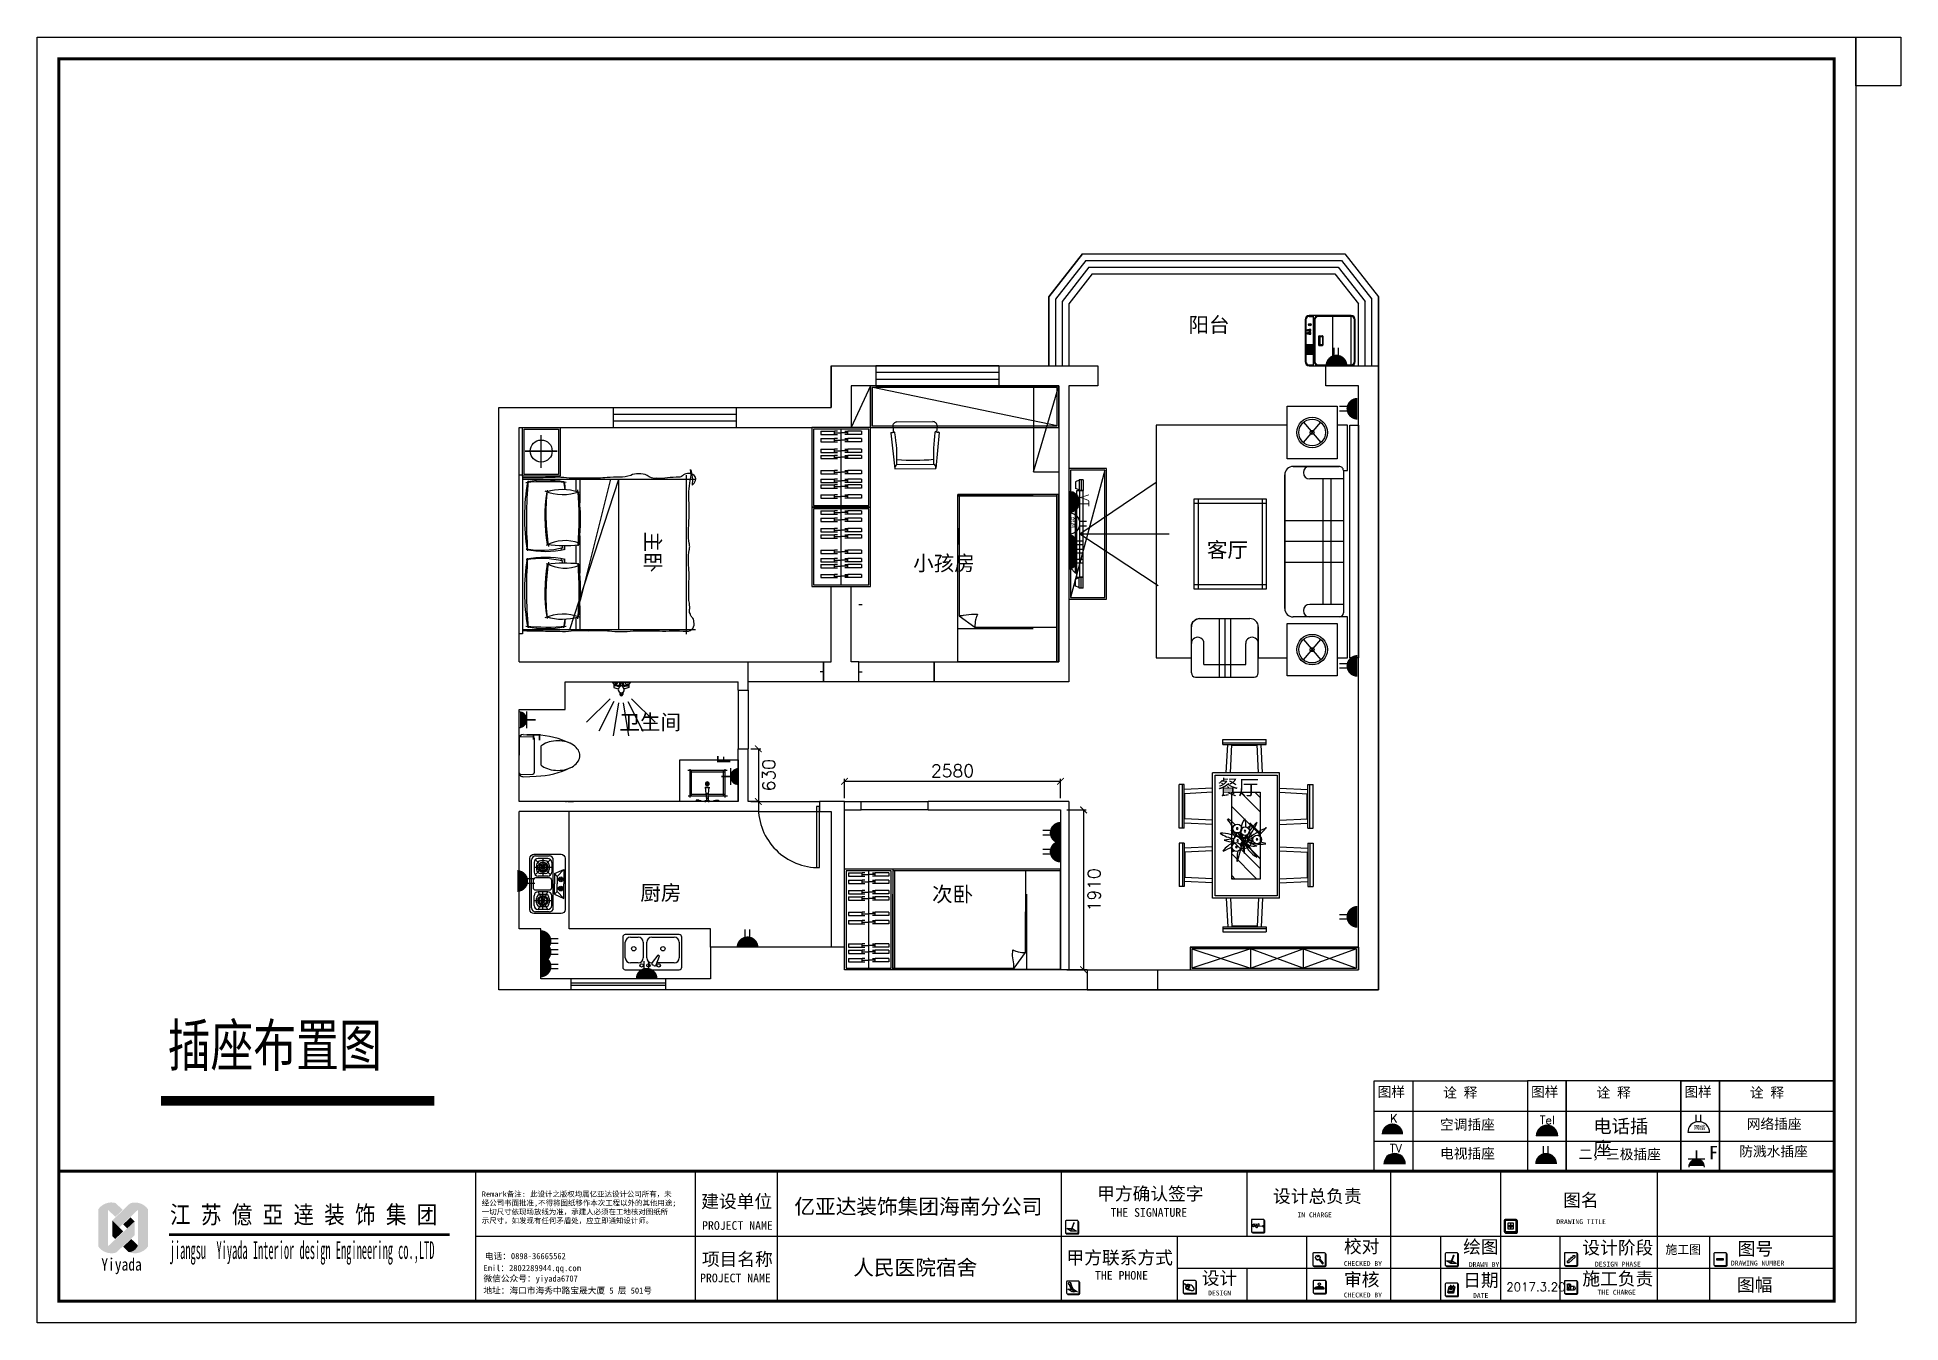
# Model space of a CAD drawing. Header units: millimetres. Extents: x 333665 to 510740, y -473522 to -395501.
# Drawn here: x 466740 to 489008, y -410869 to -395501 of the extents above; entities that cross this region are included whole.
import ezdxf

# ---------------------------------------------------------------- set-up
doc = ezdxf.new("R2010")
doc.units = ezdxf.units.MM
doc.linetypes.add('ACAD_ISO03W100', pattern=[30, 12, -18])
for name, color, linetype in [('0-01图框模板说明', 2, 'Continuous'), ('0-02图框细线', 136, 'Continuous'), ('06其他', 8, 'Continuous'), ('DIM', 4, 'Continuous'), ('TK', 7, 'Continuous'), ('WALL', 7, 'Continuous'), ('中粗', 143, 'Continuous'), ('填充', 8, 'Continuous')]:
    doc.layers.add(name, color=color, linetype=linetype)
doc.styles.add('-宋体', font='', dxfattribs={"width": 0.75})
doc.styles.add('_TCH_DIM', font='SIMPLEX', dxfattribs={"bigfont": 'GBCBIG'})
doc.styles.add('H1', font='')
doc.styles.get("Standard").update_dxf_attribs({"font": 'txt', "bigfont": 'gbcbig.shx'})
doc.styles.add('STYLE1', font='')
doc.styles.add('宋', font='')
doc.styles.add('宋体', font='')
doc.styles.add('黑体', font='simhei.ttf')
doc.styles.get('-宋体').set_extended_font_data('SimSun')
doc.styles.get('H1').set_extended_font_data('SimSun')
doc.styles.get('STYLE1').set_extended_font_data('SimSun')
doc.styles.get('宋').set_extended_font_data('NSimSun')
doc.styles.get('宋体').set_extended_font_data('NSimSun')

msp = doc.modelspace()

# ---------------------------------------------------------------- texts
at = {"color": 250, "lineweight": -3, "style": 'STYLE1'}
for s, p in [('阳台', (480496.3921519727, -399028.6439225697)), ('小孩房', (477206.3921519727, -401878.6439225697)), ('客厅', (480716.3921519727, -401719.303097388)), ('卫生间', (473696.3921519727, -403780.1794925006)), ('餐厅', (480846.3921519727, -404558.6439225697)), ('厨房', (473946.3921519727, -405818.6439225697)), ('次卧', (477432.0114434934, -405836.7316819061))]:
    msp.add_text(s, height=180, dxfattribs=at).set_placement(p)
at = {"color": 250, "lineweight": -3, "insert": (474185.361705465, -401409.0465097271), "char_height": 180, "width": 4338.102182744395, "attachment_point": 1, "rotation": 269.99999999999994, "style": 'STYLE1'}
msp.add_mtext('{\\C2;主卧}', dxfattribs=at)
at = {"color": 250, "lineweight": -3, "char_height": 150, "attachment_point": 5, "rotation": 90, "style": '_TCH_DIM'}
for s, insert in [('\\A1;630', (475481.3921519729, -404323.6439225696)), ('\\A1;1910', (479368.2880229045, -405693.6439225696))]:
    msp.add_mtext(s, dxfattribs=dict(at, insert=insert))
at = {"color": 250, "lineweight": -3, "insert": (477676.3921519727, -404271.5002014138), "char_height": 150, "attachment_point": 5, "style": '_TCH_DIM'}
msp.add_mtext('\\A1;2580', dxfattribs=at)
at = {"color": 0, "char_height": 150, "attachment_point": 1}
for s, insert, width in [('{\\fNSimSun|b0|i0|c134|p49;\\H0.8x;\\C5;图样}', (482757.4695159903, -408049.0790090974), 553.8776904749682), ('{\\fNSimSun|b0|i0|c134|p49;\\H0.8x;\\C5;诠 释}', (483540.1985501417, -408057.6961066814), 553.8776904749682), ('{\\fNSimSun|b0|i0|c134|p49;\\H0.8x;\\C5;图样}', (484589.9284075734, -408049.0790090974), 553.8776904749682), ('{\\fNSimSun|b0|i0|c134|p49;\\H0.8x;\\C5;诠 释}', (485372.6574417253, -408057.6961066814), 553.8776904749682), ('{\\fNSimSun|b0|i0|c134|p49;\\H0.8x;\\C5;图样}', (486422.3871988555, -408049.0790090974), 553.8776904749682), ('{\\fNSimSun|b0|i0|c134|p49;\\H0.8x;\\C5;诠 释}', (487205.1162330069, -408057.6961066814), 553.8776904749682), ('{\\fNSimSun|b0|i0|c134|p49;\\H0.8x;\\C5;空调插座}', (483502.8915232241, -408439.820030738), 768.6892753359862), ('{\\fNSimSun|b0|i0|c134|p49;\\H0.8x;\\C5;网络插座}', (487167.8092060893, -408432.2079641501), 768.6892753359862), ('{\\fNSimSun|b0|i0|c134|p49;\\H0.8x;\\C5;电视插座}', (483502.8915232241, -408785.572813615), 768.6892753359862), ('{\\fNSimSun|b0|i0|c134|p49;\\H0.8x;\\C5;二，三极插座}', (485158.8614469621, -408794.2824598575), 1102.209707565373), ('{\\fNSimSun|b0|i0|c134|p49;\\H0.8x;\\C5;防溅水插座}', (487079.2001562634, -408760.7423360025), 2315)]:
    msp.add_mtext(s, dxfattribs=dict(at, insert=insert, width=width))
at = {"layer": '0-02图框细线'}
for s, insert, char_height, attachment_point in [('{\\fSimHei|b0|i0|c134|p2;Remark备注: 此设计之版权均属亿亚达设计公司所有，未\\P经公司书面批准,不得将图纸移作本次工程以外的其他用途;\\P一切尺寸依现场放线为准，承建人必须在工地核对图纸所\\P示尺寸，如发现有任何矛盾处，应立即通知设计师。}', (472051.7193480033, -409690.3084585847), 63.60725853417166, 7), ('{\\fSimSun|b0|i0|c134|p2;甲方确认签字}', (479405.9383172506, -409335.5944027212), 155.2320000000391, 4), ('{\\fSimSun|b0|i0|c134|p2;设计总负责}', (481506.8777265839, -409365.4271815167), 155.2320000000391, 4), ('{\\fSimSun|b0|i0|c134|p2;建设单位}', (474673.9719852703, -409426.9625782458), 155.2320000000391, 4), ('{\\fSimSun|b0|i0|c134|p2;THE SIGNATURE}', (479565.1131352427, -409551.8484422598), 103.4880000000261, 4), ('{\\fSimSun|b0|i0|c134|p2;图名}', (484973.3037861125, -409412.4299589373), 155.2320000000391, 4), ('{\\fSimSun|b0|i0|c134|p2;PROJECT NAME}', (474684.3055486559, -409707.6690893895), 103.4880000000261, 4), ('{\\fSimSun|b0|i0|c134|p2;IN CHARGE}', (481799.6995673401, -409579.9568538513), 58.30665365632402, 4), ('{\\fSimSun|b0|i0|c134|p2;DRAWING TITLE}', (484892.5043148167, -409660.8460305082), 58.30665365632402, 4), ('{\\fSimSun|b0|i0|c134|p2;校对}', (482355.1722013783, -409965.5031681267), 155.2320000000391, 4), ('{\\fSimSun|b0|i0|c134|p2;绘图}', (483779.3750458813, -409969.9100218821), 155.2320000000391, 4), ('{\\fSimSun|b0|i0|c134|p2;设计阶段}', (485203.6319831943, -409980.354693747), 155.2320000000391, 4), ('{\\fSimHei|b0|i0|c134|p2;施工图}', (486409.2616700096, -410000.6801922785), 103.4880000000261, 5), ('{\\fSimSun|b0|i0|c134|p2;图号}', (487059.4431065348, -409993.2256535513), 155.2320000000391, 4), ('{\\fSimSun|b0|i0|c134|p2;Emil：2802289944.qq.com}', (472071.5298588732, -410226.1227983573), 74.20846828986689, 4), ('{\\fSimSun|b0|i0|c134|p2;电话：0898-36665562  }', (472088.1561668336, -410076.7095182952), 74.20846828986689, 4), ('{\\fSimSun|b0|i0|c134|p2;项目名称}', (474682.5214674883, -410117.3656718239), 155.2320000000391, 4), ('{\\fSimSun|b0|i0|c134|p2;甲方联系方式}', (479039.6847469197, -410100.486745413), 155.2320000000391, 4), ('{\\fSimSun|b0|i0|c134|p2;CHECKED BY}', (482352.7404836672, -410161.8481991591), 58.30665365632402, 4), ('{\\fSimSun|b0|i0|c134|p2;DRAWN BY}', (483846.4425843449, -410173.9147639889), 58.30665365632402, 4), ('{\\fSimSun|b0|i0|c134|p2;DESIGN PHASE}', (485354.1658816387, -410169.3476127348), 58.30665365632402, 4), ('{\\fSimSun|b0|i0|c134|p2;DRAWING NUMBER}', (486978.9012185149, -410156.7776324515), 58.30665365632402, 4), ('{\\fSimSun|b0|i0|c134|p2;微信公众号：yiyada6707}', (472071.5298588732, -410351.141907594), 74.20846828986689, 4), ('{\\fSimSun|b0|i0|c134|p2;PROJECT NAME}', (474660.2253372785, -410334.9527875233), 103.4880000000261, 4), ('{\\fSimSun|b0|i0|c134|p2;THE PHONE}', (479379.4224973119, -410303.21440879), 103.4880000000261, 4), ('{\\fSimSun|b0|i0|c134|p2;设计}', (480655.1019519237, -410344.8021905638), 155.2320000000391, 4), ('{\\fSimSun|b0|i0|c134|p2;审核}', (482355.1722013783, -410362.3644455915), 155.2320000000391, 4), ('{\\fSimSun|b0|i0|c134|p2;日期}', (483779.3750458813, -410369.418211392), 155.2320000000391, 4), ('2017.3.20', (484293.6353571101, -410441.3380492995), 103.4880000000261, 4), ('{\\fSimSun|b0|i0|c134|p2;施工负责}', (485203.5778903842, -410351.5191412471), 155.2320000000391, 4), ('{\\fSimSun|b0|i0|c134|p2;图幅}', (487051.0177902619, -410424.8525046556), 155.2320000000391, 4), ('{\\fSimSun|b0|i0|c134|p2;地址：海口市海秀中路宝晟大厦 5 层 501号}', (472070.6015172849, -410488.935661871), 74.20846828986689, 4), ('{\\fSimSun|b0|i0|c134|p2;DESIGN}', (480731.1557328627, -410514.5990592054), 58.30665365632402, 4), ('{\\fSimSun|b0|i0|c134|p2;CHECKED BY}', (482352.7404836672, -410538.3314536206), 58.30665365632402, 4), ('{\\fSimSun|b0|i0|c134|p2;DATE}', (483897.1604316504, -410543.2511479791), 58.30665365632402, 4), ('{\\fSimSun|b0|i0|c134|p2;THE CHARGE}', (485384.9807838572, -410505.3326910876), 58.30665365632402, 4)]:
    msp.add_mtext(s, dxfattribs=dict(at, insert=insert, char_height=char_height, attachment_point=attachment_point))
at = {"layer": '0-02图框细线', "char_height": 181.1040000000457, "attachment_point": 5, "style": '黑体'}
for s, insert in [('亿亚达装饰集团海南分公司', (477268.9200824148, -409490.103941944)), ('{\\fSimSun|b0|i0|c134|p2;人民医院宿舍}', (477231.1367915666, -410219.6348492096))]:
    msp.add_mtext(s, dxfattribs=dict(at, insert=insert))
at = {"layer": 'TK', "color": 150, "style": 'H1'}
for s, height, width, p in [('江 苏 億 亞 逹 装 饰 集 团', 212.0241951139055, 0.85, (468326.2891213977, -409682.893190435)), ('jiangsu  Yiyada Interior design Engineering co.,LTD', 212.0241951139055, 0.43, (468322.9034439668, -410106.8250976369)), ('Yiyada ', 148.4169365797339, 0.8, (467504.5491739568, -410245.9409614956))]:
    msp.add_text(s, height=height, dxfattribs=dict(at, width=width)).set_placement(p)
at = {"layer": 'WALL', "color": 2, "insert": (468298.6507012565, -407302.6962586705), "char_height": 800, "width": 7394.405401211232, "attachment_point": 1, "style": '-宋体'}
msp.add_mtext('{\\H0.625x;\\C3;插座布置图}', dxfattribs=at)
at = {"layer": '中粗', "insert": (485335.3504148087, -408439.4309195367), "char_height": 200, "width": 768.6892753359862, "attachment_point": 1}
msp.add_mtext('{\\fNSimSun|b0|i0|c134|p49;\\H0.8x;\\C5;电话插座}', dxfattribs=at)

# ---------------------------------------------------------------- blocks, each defined once
blk = doc.blocks.new('_ArchTick')
at = {"color": 0, "lineweight": 30, "const_width": 0.15}
blk.add_lwpolyline([(-0.5, -0.5), (0.5, 0.5)], dxfattribs=at)
blk = doc.blocks.new('fffff')
blk.add_hatch(color=5).paths.add_polyline_path([(147605.5442748483, -27278.44639695438), (147861.4694181708, -27278.44639695438, 1)])
at = {"color": 5}
blk.add_text('K', height=100, dxfattribs=at).set_placement((147706.1123775483, -27138.94191614657))
blk = doc.blocks.new('TRB')
blk.add_blockref('fffff', (-23676.14099513437, 6376.628746380106))
blk = doc.blocks.new('dawdeewew')
blk.add_hatch(color=5).paths.add_polyline_path([(147606.620454141, -27636.64079280239), (147862.5455974635, -27636.64079280239, 1)])
at = {"color": 5}
blk.add_text('TV', height=100, dxfattribs=at).set_placement((147677.5909891566, -27497.13631199445))
blk = doc.blocks.new('BTRB')
at = {"color": 5}
blk.add_arc((124082.9607456804, -21260.76998201291), 127.9625716612208, 0, 180, dxfattribs=at)
blk.add_blockref('dawdeewew', (-23651.62228012248, 6375.870810789529), dxfattribs=at)
blk = doc.blocks.new('sd')
blk.add_hatch(color=5).paths.add_polyline_path([(147859.1891458611, -28007.03742452055, 1), (147603.2640025387, -28007.03742452055)])
at = {"color": 5}
blk.add_text('Tel', height=100, dxfattribs=at).set_placement((147644.6367236913, -27867.53294371263))
blk = doc.blocks.new('TGBT')
at = {"color": 5}
blk.add_line((126032.2365369724, -20922.76812364254), (125776.3113936509, -20922.76812364254), dxfattribs=at)
blk.add_arc((125904.2739653119, -20922.76812364254), 127.9625716612208, 0, 180, dxfattribs=at)
blk.add_blockref('sd', (-21826.95260888781, 7084.269300878055))
blk = doc.blocks.new('TGB')
blk.add_hatch(color=5).paths.add_polyline_path([(125763.3697185002, -21256.56192423682), (126024.115038519, -21256.56192423682, 1)])
at = {"color": 5}
for p, q in [((125864.7747794657, -21129.44816147489), (125864.7747794699, -21044.83285749726)), ((125919.6402655321, -21128.78739654971), (125919.6402655339, -21044.83285749959))]:
    blk.add_line(p, q, dxfattribs=at)
blk = doc.blocks.new('NTBT')
at = {"color": 5}
for p, q in [((127688.4449898901, -20756.08268023654), (127688.4449898938, -20671.46737625845)), ((127743.310475955, -20755.42191531113), (127743.3104759587, -20671.46737626101)), ((127847.785248942, -20883.19644299847), (127590.9948928722, -20883.19644299847))]:
    blk.add_line(p, q, dxfattribs=at)
blk.add_arc((127717.4125889337, -20883.19644299847), 130.3726600093093, 0, 180, dxfattribs=at)
at = {"color": 5, "insert": (127659.5195702391, -20797.77865443145), "char_height": 50, "width": 210.8213867695186, "attachment_point": 1, "style": '宋'}
blk.add_mtext('网络', dxfattribs=at)
blk = doc.blocks.new('5Y65UY 76U')
h = blk.add_hatch(color=5)
edge = h.paths.add_edge_path()
edge.add_arc((2480520.790132919, -276271.8239765056), 84.7, 359.9999999999949, 539.9999999999949)
edge.add_arc((2480520.790132919, -276277.4959650567), 84.88970169652652, 3.8311278303772838, 176.1688721696079, ccw=False)
edge = h.paths.add_edge_path(flags=16)
edge.add_arc((2480520.790132919, -276271.8239765056), 84.7, 359.9999999999949, 539.9999999999949)
edge.add_arc((2480520.790132919, -276277.4959650567), 84.88970169652652, 3.8311278303772838, 176.1688721696079, ccw=False)
edge = h.paths.add_edge_path(flags=0)
edge.add_arc((2480520.790132919, -276271.8239765056), 84.7, 359.9999999999949, 539.9999999999949)
edge.add_arc((2480520.790132919, -276277.4959650567), 84.88970169652652, 3.8311278303772838, 176.1688721696079, ccw=False)
edge = h.paths.add_edge_path(flags=0)
edge.add_arc((2480520.790132919, -276271.8239765056), 84.7, 359.9999999999949, 539.9999999999949)
edge.add_arc((2480520.790132919, -276277.4959650567), 84.88970169652652, 3.8311278303772838, 176.1688721696079, ccw=False)
edge = h.paths.add_edge_path(flags=0)
edge.add_arc((2480520.790132919, -276271.8239765056), 84.7, 359.9999999999949, 539.9999999999949)
edge.add_arc((2480520.790132919, -276277.4959650567), 84.88970169652652, 3.8311278303772838, 176.1688721696079, ccw=False)
edge = h.paths.add_edge_path(flags=0)
edge.add_arc((2480520.790132919, -276271.8239765056), 84.7, 359.9999999999949, 539.9999999999949)
edge.add_arc((2480520.790132919, -276277.4959650567), 84.88970169652652, 3.8311278303772838, 176.1688721696079, ccw=False)
edge = h.paths.add_edge_path(flags=0)
edge.add_arc((2480520.790132919, -276271.8239765056), 84.7, 359.9999999999949, 539.9999999999949)
edge.add_arc((2480520.790132919, -276277.4959650567), 84.88970169652652, 3.8311278303772838, 176.1688721696079, ccw=False)
edge = h.paths.add_edge_path(flags=0)
edge.add_arc((2480520.790132919, -276271.8239765056), 84.7, 359.9999999999949, 539.9999999999949)
edge.add_arc((2480520.790132919, -276277.4959650567), 84.88970169652652, 3.8311278303772838, 176.1688721696079, ccw=False)
edge = h.paths.add_edge_path(flags=0)
edge.add_arc((2480520.790132919, -276271.8239765056), 84.7, 359.9999999999949, 539.9999999999949)
edge.add_arc((2480520.790132919, -276277.4959650567), 84.88970169652652, 3.8311278303772838, 176.1688721696079, ccw=False)
edge = h.paths.add_edge_path(flags=0)
edge.add_arc((2480520.790132919, -276271.8239765056), 84.7, 359.9999999999949, 539.9999999999949)
edge.add_arc((2480520.790132919, -276277.4959650567), 84.88970169652652, 3.8311278303772838, 176.1688721696079, ccw=False)
edge = h.paths.add_edge_path(flags=0)
edge.add_arc((2480520.790132919, -276271.8239765056), 84.7, 359.9999999999949, 539.9999999999949)
edge.add_arc((2480520.790132919, -276277.4959650567), 84.88970169652652, 3.8311278303772838, 176.1688721696079, ccw=False)
edge = h.paths.add_edge_path(flags=0)
edge.add_arc((2480520.790132919, -276271.8239765056), 84.7, 359.9999999999949, 539.9999999999949)
edge.add_arc((2480520.790132919, -276277.4959650567), 84.88970169652652, 3.8311278303772838, 176.1688721696079, ccw=False)
edge = h.paths.add_edge_path(flags=0)
edge.add_arc((2480520.790132919, -276271.8239765056), 84.7, 359.9999999999949, 539.9999999999949)
edge.add_arc((2480520.790132919, -276277.4959650567), 84.88970169652652, 3.8311278303772838, 176.1688721696079, ccw=False)
edge = h.paths.add_edge_path(flags=0)
edge.add_arc((2480520.790132919, -276271.8239765056), 84.7, 359.9999999999949, 539.9999999999949)
edge.add_arc((2480520.790132919, -276277.4959650567), 84.88970169652652, 3.8311278303772838, 176.1688721696079, ccw=False)
edge = h.paths.add_edge_path(flags=0)
edge.add_arc((2480520.790132919, -276271.8239765056), 84.7, 359.9999999999949, 539.9999999999949)
edge.add_arc((2480520.790132919, -276277.4959650567), 84.88970169652652, 3.8311278303772838, 176.1688721696079, ccw=False)
edge = h.paths.add_edge_path(flags=0)
edge.add_arc((2480520.790132919, -276271.8239765056), 84.7, 359.9999999999949, 539.9999999999949)
edge.add_arc((2480520.790132919, -276277.4959650567), 84.88970169652652, 3.8311278303772838, 176.1688721696079, ccw=False)
edge = h.paths.add_edge_path(flags=0)
edge.add_arc((2480520.790132919, -276271.8239765056), 84.7, 359.9999999999949, 539.9999999999949)
edge.add_arc((2480520.790132919, -276277.4959650567), 84.88970169652652, 3.8311278303772838, 176.1688721696079, ccw=False)
edge = h.paths.add_edge_path(flags=0)
edge.add_arc((2480520.790132919, -276271.8239765056), 84.7, 359.9999999999949, 539.9999999999949)
edge.add_arc((2480520.790132919, -276277.4959650567), 84.88970169652652, 3.8311278303772838, 176.1688721696079, ccw=False)
edge = h.paths.add_edge_path(flags=0)
edge.add_arc((2480520.790132919, -276271.8239765056), 84.7, 359.9999999999949, 539.9999999999949)
edge.add_arc((2480520.790132919, -276277.4959650567), 84.88970169652652, 3.8311278303772838, 176.1688721696079, ccw=False)
edge = h.paths.add_edge_path(flags=0)
edge.add_arc((2480520.790132919, -276271.8239765056), 84.7, 359.9999999999949, 539.9999999999949)
edge.add_arc((2480520.790132919, -276277.4959650567), 84.88970169652652, 3.8311278303772838, 176.1688721696079, ccw=False)
edge = h.paths.add_edge_path(flags=0)
edge.add_arc((2480520.790132919, -276271.8239765056), 84.7, 359.9999999999949, 539.9999999999949)
edge.add_arc((2480520.790132919, -276277.4959650567), 84.88970169652652, 3.8311278303772838, 176.1688721696079, ccw=False)
edge = h.paths.add_edge_path(flags=0)
edge.add_arc((2480520.790132919, -276271.8239765056), 84.7, 359.9999999999949, 539.9999999999949)
edge.add_arc((2480520.790132919, -276277.4959650567), 84.88970169652652, 3.8311278303772838, 176.1688721696079, ccw=False)
edge = h.paths.add_edge_path(flags=0)
edge.add_arc((2480520.790132919, -276271.8239765056), 84.7, 359.9999999999949, 539.9999999999949)
edge.add_arc((2480520.790132919, -276277.4959650567), 84.88970169652652, 3.8311278303772838, 176.1688721696079, ccw=False)
edge = h.paths.add_edge_path(flags=0)
edge.add_arc((2480520.790132919, -276271.8239765056), 84.7, 359.9999999999949, 539.9999999999949)
edge.add_arc((2480520.790132919, -276277.4959650567), 84.88970169652652, 3.8311278303772838, 176.1688721696079, ccw=False)
edge = h.paths.add_edge_path(flags=0)
edge.add_arc((2480520.790132919, -276271.8239765056), 84.7, 359.9999999999949, 539.9999999999949)
edge.add_arc((2480520.790132919, -276277.4959650567), 84.88970169652652, 3.8311278303772838, 176.1688721696079, ccw=False)
edge = h.paths.add_edge_path(flags=0)
edge.add_arc((2480520.790132919, -276271.8239765056), 84.7, 359.9999999999949, 539.9999999999949)
edge.add_arc((2480520.790132919, -276277.4959650567), 84.88970169652652, 3.8311278303772838, 176.1688721696079, ccw=False)
edge = h.paths.add_edge_path(flags=0)
edge.add_arc((2480520.790132919, -276271.8239765056), 84.7, 359.9999999999949, 539.9999999999949)
edge.add_arc((2480520.790132919, -276277.4959650567), 84.88970169652652, 3.8311278303772838, 176.1688721696079, ccw=False)
edge = h.paths.add_edge_path(flags=0)
edge.add_arc((2480520.790132919, -276271.8239765056), 84.7, 359.9999999999949, 539.9999999999949)
edge.add_arc((2480520.790132919, -276277.4959650567), 84.88970169652652, 3.8311278303772838, 176.1688721696079, ccw=False)
edge = h.paths.add_edge_path(flags=0)
edge.add_arc((2480520.790132919, -276271.8239765056), 84.7, 359.9999999999949, 539.9999999999949)
edge.add_arc((2480520.790132919, -276277.4959650567), 84.88970169652652, 3.8311278303772838, 176.1688721696079, ccw=False)
edge = h.paths.add_edge_path(flags=0)
edge.add_arc((2480520.790132919, -276271.8239765056), 84.7, 359.9999999999949, 539.9999999999949)
edge.add_arc((2480520.790132919, -276277.4959650567), 84.88970169652652, 3.8311278303772838, 176.1688721696079, ccw=False)
edge = h.paths.add_edge_path(flags=0)
edge.add_arc((2480520.790132919, -276271.8239765056), 84.7, 359.9999999999949, 539.9999999999949)
edge.add_arc((2480520.790132919, -276277.4959650567), 84.88970169652652, 3.8311278303772838, 176.1688721696079, ccw=False)
edge = h.paths.add_edge_path(flags=0)
edge.add_arc((2480520.790132919, -276271.8239765056), 84.7, 359.9999999999949, 539.9999999999949)
edge.add_arc((2480520.790132919, -276277.4959650567), 84.88970169652652, 3.8311278303772838, 176.1688721696079, ccw=False)
edge = h.paths.add_edge_path(flags=0)
edge.add_arc((2480520.790132919, -276271.8239765056), 84.7, 359.9999999999949, 539.9999999999949)
edge.add_arc((2480520.790132919, -276277.4959650567), 84.88970169652652, 3.8311278303772838, 176.1688721696079, ccw=False)
edge = h.paths.add_edge_path(flags=0)
edge.add_arc((2480520.790132919, -276271.8239765056), 84.7, 359.9999999999949, 539.9999999999949)
edge.add_arc((2480520.790132919, -276277.4959650567), 84.88970169652652, 3.8311278303772838, 176.1688721696079, ccw=False)
edge = h.paths.add_edge_path(flags=0)
edge.add_arc((2480520.790132919, -276271.8239765056), 84.7, 359.9999999999949, 539.9999999999949)
edge.add_arc((2480520.790132919, -276277.4959650567), 84.88970169652652, 3.8311278303772838, 176.1688721696079, ccw=False)
edge = h.paths.add_edge_path(flags=0)
edge.add_arc((2480520.790132919, -276271.8239765056), 84.7, 359.9999999999949, 539.9999999999949)
edge.add_arc((2480520.790132919, -276277.4959650567), 84.88970169652652, 3.8311278303772838, 176.1688721696079, ccw=False)
edge = h.paths.add_edge_path(flags=0)
edge.add_arc((2480520.790132919, -276271.8239765056), 84.7, 359.9999999999949, 539.9999999999949)
edge.add_arc((2480520.790132919, -276277.4959650567), 84.88970169652652, 3.8311278303772838, 176.1688721696079, ccw=False)
edge = h.paths.add_edge_path(flags=0)
edge.add_arc((2480520.790132919, -276271.8239765056), 84.7, 359.9999999999949, 539.9999999999949)
edge.add_arc((2480520.790132919, -276277.4959650567), 84.88970169652652, 3.8311278303772838, 176.1688721696079, ccw=False)
edge = h.paths.add_edge_path(flags=0)
edge.add_line((2480604.733867779, -276260.5306431723), (2480436.84639806, -276260.5306431723))
edge.add_line((2480603.967289083, -276260.5306431723), (2480437.612976756, -276260.5306431723))
h = blk.add_hatch(color=5)
edge = h.paths.add_edge_path()
edge.add_arc((2480520.790132919, -276271.8239765056), 84.7, 359.9999999999949, 539.9999999999949)
edge.add_arc((2480520.790132919, -276277.4959650567), 84.88970169652652, 3.8311278303772838, 176.1688721696079, ccw=False)
edge = h.paths.add_edge_path(flags=16)
edge.add_arc((2480520.790132919, -276271.8239765056), 84.7, 359.9999999999949, 539.9999999999949)
edge.add_arc((2480520.790132919, -276277.4959650567), 84.88970169652652, 3.8311278303772838, 176.1688721696079, ccw=False)
edge = h.paths.add_edge_path(flags=0)
edge.add_arc((2480520.790132919, -276271.8239765056), 84.7, 359.9999999999949, 539.9999999999949)
edge.add_arc((2480520.790132919, -276277.4959650567), 84.88970169652652, 3.8311278303772838, 176.1688721696079, ccw=False)
edge = h.paths.add_edge_path(flags=0)
edge.add_arc((2480520.790132919, -276271.8239765056), 84.7, 359.9999999999949, 539.9999999999949)
edge.add_arc((2480520.790132919, -276277.4959650567), 84.88970169652652, 3.8311278303772838, 176.1688721696079, ccw=False)
edge = h.paths.add_edge_path(flags=0)
edge.add_arc((2480520.790132919, -276271.8239765056), 84.7, 359.9999999999949, 539.9999999999949)
edge.add_arc((2480520.790132919, -276277.4959650567), 84.88970169652652, 3.8311278303772838, 176.1688721696079, ccw=False)
edge = h.paths.add_edge_path(flags=0)
edge.add_arc((2480520.790132919, -276271.8239765056), 84.7, 359.9999999999949, 539.9999999999949)
edge.add_arc((2480520.790132919, -276277.4959650567), 84.88970169652652, 3.8311278303772838, 176.1688721696079, ccw=False)
edge = h.paths.add_edge_path(flags=0)
edge.add_arc((2480520.790132919, -276271.8239765056), 84.7, 359.9999999999949, 539.9999999999949)
edge.add_arc((2480520.790132919, -276277.4959650567), 84.88970169652652, 3.8311278303772838, 176.1688721696079, ccw=False)
edge = h.paths.add_edge_path(flags=0)
edge.add_arc((2480520.790132919, -276271.8239765056), 84.7, 359.9999999999949, 539.9999999999949)
edge.add_arc((2480520.790132919, -276277.4959650567), 84.88970169652652, 3.8311278303772838, 176.1688721696079, ccw=False)
edge = h.paths.add_edge_path(flags=0)
edge.add_arc((2480520.790132919, -276271.8239765056), 84.7, 359.9999999999949, 539.9999999999949)
edge.add_arc((2480520.790132919, -276277.4959650567), 84.88970169652652, 3.8311278303772838, 176.1688721696079, ccw=False)
edge = h.paths.add_edge_path(flags=0)
edge.add_arc((2480520.790132919, -276271.8239765056), 84.7, 359.9999999999949, 539.9999999999949)
edge.add_arc((2480520.790132919, -276277.4959650567), 84.88970169652652, 3.8311278303772838, 176.1688721696079, ccw=False)
edge = h.paths.add_edge_path(flags=0)
edge.add_arc((2480520.790132919, -276271.8239765056), 84.7, 359.9999999999949, 539.9999999999949)
edge.add_arc((2480520.790132919, -276277.4959650567), 84.88970169652652, 3.8311278303772838, 176.1688721696079, ccw=False)
edge = h.paths.add_edge_path(flags=0)
edge.add_arc((2480520.790132919, -276271.8239765056), 84.7, 359.9999999999949, 539.9999999999949)
edge.add_arc((2480520.790132919, -276277.4959650567), 84.88970169652652, 3.8311278303772838, 176.1688721696079, ccw=False)
edge = h.paths.add_edge_path(flags=0)
edge.add_arc((2480520.790132919, -276271.8239765056), 84.7, 359.9999999999949, 539.9999999999949)
edge.add_arc((2480520.790132919, -276277.4959650567), 84.88970169652652, 3.8311278303772838, 176.1688721696079, ccw=False)
edge = h.paths.add_edge_path(flags=0)
edge.add_arc((2480520.790132919, -276271.8239765056), 84.7, 359.9999999999949, 539.9999999999949)
edge.add_arc((2480520.790132919, -276277.4959650567), 84.88970169652652, 3.8311278303772838, 176.1688721696079, ccw=False)
edge = h.paths.add_edge_path(flags=0)
edge.add_arc((2480520.790132919, -276271.8239765056), 84.7, 359.9999999999949, 539.9999999999949)
edge.add_arc((2480520.790132919, -276277.4959650567), 84.88970169652652, 3.8311278303772838, 176.1688721696079, ccw=False)
edge = h.paths.add_edge_path(flags=0)
edge.add_arc((2480520.790132919, -276271.8239765056), 84.7, 359.9999999999949, 539.9999999999949)
edge.add_arc((2480520.790132919, -276277.4959650567), 84.88970169652652, 3.8311278303772838, 176.1688721696079, ccw=False)
edge = h.paths.add_edge_path(flags=0)
edge.add_arc((2480520.790132919, -276271.8239765056), 84.7, 359.9999999999949, 539.9999999999949)
edge.add_arc((2480520.790132919, -276277.4959650567), 84.88970169652652, 3.8311278303772838, 176.1688721696079, ccw=False)
edge = h.paths.add_edge_path(flags=0)
edge.add_arc((2480520.790132919, -276271.8239765056), 84.7, 359.9999999999949, 539.9999999999949)
edge.add_arc((2480520.790132919, -276277.4959650567), 84.88970169652652, 3.8311278303772838, 176.1688721696079, ccw=False)
edge = h.paths.add_edge_path(flags=0)
edge.add_arc((2480520.790132919, -276271.8239765056), 84.7, 359.9999999999949, 539.9999999999949)
edge.add_arc((2480520.790132919, -276277.4959650567), 84.88970169652652, 3.8311278303772838, 176.1688721696079, ccw=False)
edge = h.paths.add_edge_path(flags=0)
edge.add_arc((2480520.790132919, -276271.8239765056), 84.7, 359.9999999999949, 539.9999999999949)
edge.add_arc((2480520.790132919, -276277.4959650567), 84.88970169652652, 3.8311278303772838, 176.1688721696079, ccw=False)
edge = h.paths.add_edge_path(flags=0)
edge.add_arc((2480520.790132919, -276271.8239765056), 84.7, 359.9999999999949, 539.9999999999949)
edge.add_arc((2480520.790132919, -276277.4959650567), 84.88970169652652, 3.8311278303772838, 176.1688721696079, ccw=False)
edge = h.paths.add_edge_path(flags=0)
edge.add_arc((2480520.790132919, -276271.8239765056), 84.7, 359.9999999999949, 539.9999999999949)
edge.add_arc((2480520.790132919, -276277.4959650567), 84.88970169652652, 3.8311278303772838, 176.1688721696079, ccw=False)
edge = h.paths.add_edge_path(flags=0)
edge.add_arc((2480520.790132919, -276271.8239765056), 84.7, 359.9999999999949, 539.9999999999949)
edge.add_arc((2480520.790132919, -276277.4959650567), 84.88970169652652, 3.8311278303772838, 176.1688721696079, ccw=False)
edge = h.paths.add_edge_path(flags=0)
edge.add_arc((2480520.790132919, -276271.8239765056), 84.7, 359.9999999999949, 539.9999999999949)
edge.add_arc((2480520.790132919, -276277.4959650567), 84.88970169652652, 3.8311278303772838, 176.1688721696079, ccw=False)
edge = h.paths.add_edge_path(flags=0)
edge.add_arc((2480520.790132919, -276271.8239765056), 84.7, 359.9999999999949, 539.9999999999949)
edge.add_arc((2480520.790132919, -276277.4959650567), 84.88970169652652, 3.8311278303772838, 176.1688721696079, ccw=False)
edge = h.paths.add_edge_path(flags=0)
edge.add_arc((2480520.790132919, -276271.8239765056), 84.7, 359.9999999999949, 539.9999999999949)
edge.add_arc((2480520.790132919, -276277.4959650567), 84.88970169652652, 3.8311278303772838, 176.1688721696079, ccw=False)
edge = h.paths.add_edge_path(flags=0)
edge.add_arc((2480520.790132919, -276271.8239765056), 84.7, 359.9999999999949, 539.9999999999949)
edge.add_arc((2480520.790132919, -276277.4959650567), 84.88970169652652, 3.8311278303772838, 176.1688721696079, ccw=False)
edge = h.paths.add_edge_path(flags=0)
edge.add_arc((2480520.790132919, -276271.8239765056), 84.7, 359.9999999999949, 539.9999999999949)
edge.add_arc((2480520.790132919, -276277.4959650567), 84.88970169652652, 3.8311278303772838, 176.1688721696079, ccw=False)
edge = h.paths.add_edge_path(flags=0)
edge.add_arc((2480520.790132919, -276271.8239765056), 84.7, 359.9999999999949, 539.9999999999949)
edge.add_arc((2480520.790132919, -276277.4959650567), 84.88970169652652, 3.8311278303772838, 176.1688721696079, ccw=False)
edge = h.paths.add_edge_path(flags=0)
edge.add_arc((2480520.790132919, -276271.8239765056), 84.7, 359.9999999999949, 539.9999999999949)
edge.add_arc((2480520.790132919, -276277.4959650567), 84.88970169652652, 3.8311278303772838, 176.1688721696079, ccw=False)
edge = h.paths.add_edge_path(flags=0)
edge.add_arc((2480520.790132919, -276271.8239765056), 84.7, 359.9999999999949, 539.9999999999949)
edge.add_arc((2480520.790132919, -276277.4959650567), 84.88970169652652, 3.8311278303772838, 176.1688721696079, ccw=False)
edge = h.paths.add_edge_path(flags=0)
edge.add_arc((2480520.790132919, -276271.8239765056), 84.7, 359.9999999999949, 539.9999999999949)
edge.add_arc((2480520.790132919, -276277.4959650567), 84.88970169652652, 3.8311278303772838, 176.1688721696079, ccw=False)
edge = h.paths.add_edge_path(flags=0)
edge.add_arc((2480520.790132919, -276271.8239765056), 84.7, 359.9999999999949, 539.9999999999949)
edge.add_arc((2480520.790132919, -276277.4959650567), 84.88970169652652, 3.8311278303772838, 176.1688721696079, ccw=False)
edge = h.paths.add_edge_path(flags=0)
edge.add_arc((2480520.790132919, -276271.8239765056), 84.7, 359.9999999999949, 539.9999999999949)
edge.add_arc((2480520.790132919, -276277.4959650567), 84.88970169652652, 3.8311278303772838, 176.1688721696079, ccw=False)
edge = h.paths.add_edge_path(flags=0)
edge.add_arc((2480520.790132919, -276271.8239765056), 84.7, 359.9999999999949, 539.9999999999949)
edge.add_arc((2480520.790132919, -276277.4959650567), 84.88970169652652, 3.8311278303772838, 176.1688721696079, ccw=False)
edge = h.paths.add_edge_path(flags=0)
edge.add_arc((2480520.790132919, -276271.8239765056), 84.7, 359.9999999999949, 539.9999999999949)
edge.add_arc((2480520.790132919, -276277.4959650567), 84.88970169652652, 3.8311278303772838, 176.1688721696079, ccw=False)
edge = h.paths.add_edge_path(flags=0)
edge.add_arc((2480520.790132919, -276271.8239765056), 84.7, 359.9999999999949, 539.9999999999949)
edge.add_arc((2480520.790132919, -276277.4959650567), 84.88970169652652, 3.8311278303772838, 176.1688721696079, ccw=False)
edge = h.paths.add_edge_path(flags=0)
edge.add_arc((2480520.790132919, -276271.8239765056), 84.7, 359.9999999999949, 539.9999999999949)
edge.add_arc((2480520.790132919, -276277.4959650567), 84.88970169652652, 3.8311278303772838, 176.1688721696079, ccw=False)
edge = h.paths.add_edge_path(flags=0)
edge.add_line((2480604.733867779, -276260.5306431723), (2480436.84639806, -276260.5306431723))
edge.add_line((2480603.967289083, -276260.5306431723), (2480437.612976756, -276260.5306431723))
blk.add_hatch(color=5).paths.add_polyline_path([(2480603.967289083, -276260.5306431723, 0.8166230121941177), (2480437.612976756, -276260.5306431723)])
at = {"color": 5}
for p, q in [((2480520.790132919, -276091.1306431723), (2480520.790132919, -276187.1239765056)), ((2480520.790132919, -276187.1239765056), (2480520.790132919, -276091.1306431723)), ((2480611.136799586, -276187.1239765056), (2480430.443466253, -276187.1239765056)), ((2480611.136799586, -276187.1239765056), (2480430.443466253, -276187.1239765056))]:
    blk.add_line(p, q, dxfattribs=at)
for centre, radius, start, end in [((2480520.790132919, -276271.8239765056), 84.7, 0, 180), ((2480520.790132919, -276277.4959650567), 84.88970169652652, 3.831127830749439, 176.1688721692505)]:
    blk.add_arc(centre, radius, start, end, dxfattribs=at)
at = {"color": 5, "style": '宋体'}
blk.add_text('F', height=145.2, dxfattribs=at).set_placement((2480655.533836051, -276187.1239765056))
blk = doc.blocks.new('NB')
at = {"layer": 'DIM', "color": 8, "xscale": 1.100000000093132, "yscale": 1.099999999860301, "zscale": 1.1}
blk.add_blockref('5Y65UY 76U', (-2600880.632484733, 282604.5370440965), dxfattribs=at)

# ---------------------------------------------------------------- hatches: boundary and pattern name
for points in [[(482134.418700747, -399426.85144821), (482395.1640207658, -399426.85144821, 1)], [(482514.8920754595, -400073.0337536928), (482514.8920754595, -399812.2884336739, 1)], [(482514.8920754595, -403147.1834735036), (482514.8920754595, -402886.4381534847, 1)], [(478968.6442295632, -405142.391102203), (478968.6442295632, -404881.6457821841, 1)], [(478968.6442295632, -405367.617741459), (478968.6442295632, -405106.8724214401, 1)], [(472475.495649162, -405458.0364408013), (472475.495649162, -405718.7817608201, 1)], [(482514.8920754595, -406147.53170291), (482514.8920754595, -405886.7863828911, 1)], [(472753.7658781361, -406176.0368464055), (472753.7658781361, -406436.7821664243, 1)], [(472753.7658781361, -406306.8211645356), (472753.7658781361, -406567.5664845544, 1)], [(475097.1142437396, -406380.9887889736), (475357.8595637584, -406380.9887889736, 1)], [(472753.7658781361, -406479.8119440402), (472753.7658781361, -406740.5572640591, 1)], [(473891.3857452982, -406756.67526006), (474152.131065317, -406756.67526006, 1)]]:
    msp.add_hatch(color=5).paths.add_polyline_path(points)
at = {"lineweight": -3}
h = msp.add_hatch(dxfattribs=at)
h.set_pattern_fill('AR-RROOF', color=250, scale=300, angle=494.9999999999999, style=0)
h.set_pattern_definition([(135, (468332.7784222658, -374599.9782303427), (-678.8225099390856, 254.5584412271573), [4500, -600, 1500, -300]), (135, (467944.5767993944, -374423.9086418272), (-70.00357133746837, -494.2676400493967), [900, -99, 1800, -225]), (135, (468046.4001758852, -374674.2244423673), (-1245.21504166951, 960.9581156325186), [2400, -420, 1200, -300])])
h.paths.add_polyline_path([(481354.7867988995, -404525.0612877873), (481354.7867988995, -405565.0612877873), (481014.7867988995, -405565.0612877873), (481014.7867988995, -404525.0612877873)])
at = {"layer": '0-01图框模板说明'}
for points in [[(479178.6838074374, -409790.0064040337, -0.4142135623724864), (479168.5024061754, -409800.1878052946), (479036.1441897813, -409800.1878052946, -0.0712720146999347), (479033.2854549714, -409799.7782291923, 0.3481434030754979), (479043.1970768748, -409807.631394451), (479175.5552932706, -409807.631394451, 0.4142135623729047), (479185.7366945326, -409797.4499931901), (479185.7366945326, -409665.0917767937, 0.3331076000363098), (479178.4140280805, -409655.3199516356, -0.0577432521012909), (479178.6838074374, -409657.6481876373)], [(481401.0249508772, -409776.2886329913, -0.414213562372068), (481390.8435496167, -409786.4700342522), (481258.485333221, -409786.4700342522, -0.0712720146987552), (481255.6265984126, -409786.0604581498, 0.3481434030681866), (481265.5382203162, -409793.9136234085), (481397.8964367118, -409793.9136234085, 0.4142135623729047), (481408.0778379723, -409783.7322221476), (481408.0778379723, -409651.3740057512, 0.3331076000341274), (481400.7551715202, -409641.6021805923, -0.057743252104546), (481401.0249508772, -409643.9304165948)], [(484422.1256135274, -409779.5845783367, -0.4142135623729046), (484411.9442122669, -409789.7659795976), (484279.5859958712, -409789.7659795976, -0.0712720146970143), (484276.7272610629, -409789.3564034953, 0.3481434030789501), (484286.6388829664, -409797.2095687544), (484418.997099362, -409797.2095687544, 0.4142135623729046), (484429.1785006225, -409787.0281674931), (484429.1785006225, -409654.6699510967, 0.3331076000289713), (484421.8558341704, -409644.8981259385, -0.0577432520976774), (484422.1256135274, -409647.2263619403)], [(482133.9203694496, -410177.5463701367, -0.414213562372068), (482123.7389681875, -410187.7277713979), (481991.3807517935, -410187.7277713979, -0.0712720146987552), (481988.5220169835, -410187.3181952952, 0.3481434030677863), (481998.4336388871, -410195.1713605542), (482130.7918552827, -410195.1713605542, 0.4142135623729047), (482140.9732565447, -410184.989959293), (482140.9732565447, -410052.631742897, 0.3331076000341274), (482133.6505900926, -410042.8599177377, -0.057743252104546), (482133.9203694496, -410045.1881537407)], [(483717.0013755375, -410177.546370137, -0.4142135623724864), (483706.8199742756, -410187.7277713979), (483574.4617578815, -410187.7277713979, -0.0712720146999347), (483571.6030230715, -410187.3181952955, 0.3481434030754979), (483581.5146449751, -410195.1713605542), (483713.8728613707, -410195.1713605542, 0.4142135623729047), (483724.0542626327, -410184.9899592933), (483724.0542626327, -410052.631742897, 0.3331076000363098), (483716.7315961806, -410042.8599177388, -0.0577432521012909), (483717.0013755375, -410045.1881537407)], [(485141.2042200405, -410174.1911313864, -0.4142135623729048), (485131.0228187785, -410184.3725326485), (484998.6646023829, -410184.3725326485, -0.0712720147050972), (484995.8058675744, -410183.9629565458, 0.348143403074921), (485005.7174894779, -410191.8161218048), (485138.0757058736, -410191.8161218041, 0.4142135623729048), (485148.2571071341, -410181.6347205436), (485148.2571071341, -410049.2765041476, 0.3331076000278117), (485140.9344406821, -410039.5046789891, -0.0577432520948193), (485141.2042200405, -410041.8329149912)], [(486926.3949434288, -410175.6724190258, -0.4142135623729047), (486916.2135421683, -410185.8538202867), (486783.8553257711, -410185.8538202867, -0.0712720146945041), (486780.9965909627, -410185.4442441843, 0.3481434030823193), (486790.9082128678, -410193.297409443), (486923.2664292619, -410193.297409443, 0.4142135623720681), (486933.4478305239, -410183.1160081821), (486933.4478305239, -410050.7577917861, 0.3331076000296653), (486926.1251640719, -410040.9859666268, -0.0577432520992043), (486926.3949434288, -410043.3142026294)], [(486810.1701960443, -410101.447316645), (486886.7244540625, -410101.447316645), (486886.7244540625, -410120.1331618596), (486810.1701960443, -410120.1331618596)], [(479191.243383376, -410513.7899903413, -0.4142135623724864), (479181.061982114, -410523.9713916022), (479048.70376572, -410523.9713916022, -0.0712720146999347), (479045.84503091, -410523.5618154999, 0.3481434030754979), (479055.7566528135, -410531.4149807586), (479188.1148692092, -410531.4149807586, 0.4142135623729047), (479198.2962704712, -410521.2335794977), (479198.2962704712, -410388.8753631013, 0.3331076000363098), (479190.9736040191, -410379.1035379431, -0.0577432521012909), (479191.243383376, -410381.431773945)], [(480586.4632455178, -410507.3617657056, -0.4142135623729048), (480576.2818442573, -410517.5431669669), (480443.9236278616, -410517.5431669672, -0.0712720146978429), (480441.0648930517, -410517.1335908649, 0.3481434030746924), (480450.9765149553, -410524.9867561236), (480583.3347313509, -410524.9867561236, 0.4142135623725901), (480593.5161326129, -410514.8053548624), (480593.5161326129, -410382.4471384667, 0.3331076000304771), (480586.1934661609, -410372.6753133078, -0.0577432521026965), (480586.4632455178, -410375.00354931)], [(482138.9436493285, -410505.4878145948, -0.4142135623724864), (482128.7622480665, -410515.6692158557), (481996.4040316724, -410515.6692158557, -0.0712720147014217), (481993.5452968624, -410515.2596397533, 0.3481434030824919), (482003.456918766, -410523.1128050123), (482135.8151351616, -410523.1128050123, 0.4142135623729048), (482145.9965364236, -410512.9314037511), (482145.9965364236, -410380.5731873547, 0.3331076000353186), (482138.6738699717, -410370.8013621966, -0.0577432520976774), (482138.9436493285, -410373.1295981984)], [(483717.0013755375, -410539.4701663731, -0.4142135623729048), (483706.8199742756, -410549.6515676347), (483574.4617578799, -410549.6515676347, -0.0712720147050972), (483571.6030230715, -410549.241991532, 0.348143403074921), (483581.5146449751, -410557.0951567911), (483713.8728613707, -410557.0951567911, 0.4142135623729048), (483724.0542626327, -410546.9137555302), (483724.0542626327, -410414.5555391338, 0.3331076000278117), (483716.7315961791, -410404.7837139756, -0.0577432520948193), (483717.0013755375, -410407.1119499775)], [(485141.2042200405, -410509.1553654746, -0.4142135623729048), (485131.0228187785, -410519.3367667366), (484998.6646023829, -410519.3367667366, -0.0712720147050972), (484995.8058675744, -410518.9271906339, 0.348143403074921), (485005.7174894779, -410526.780355893), (485138.0757058736, -410526.780355893, 0.4142135623729048), (485148.2571071341, -410516.5989546321), (485148.2571071341, -410384.2407382357, 0.3331076000278117), (485140.9344406821, -410374.4689130771, -0.0577432520948193), (485141.2042200405, -410376.7971490793)]]:
    msp.add_hatch(color=8, dxfattribs=at).paths.add_polyline_path(points)
h = msp.add_hatch(color=8, dxfattribs=at)
h.paths.add_polyline_path([(484345.7651040691, -409701.1979475495), (484332.5920360956, -409701.1979475495), (484332.5920360956, -409713.4054701385), (484345.7651040691, -409713.4054701385)])
h.paths.add_polyline_path([(484345.7651040691, -409713.4054701385), (484358.9381720425, -409713.4054701385), (484358.9381720425, -409701.1979475495), (484345.7651040691, -409701.1979475495)])
h.paths.add_polyline_path([(484345.7651040691, -409713.4054701385), (484345.7651040691, -409725.6129927269), (484358.9381720425, -409725.6129927269), (484358.9381720425, -409713.4054701385)])
h.paths.add_polyline_path([(484345.7651040691, -409713.4054701385), (484332.5920360956, -409713.4054701385), (484332.5920360956, -409725.6129927269), (484345.7651040691, -409725.6129927269)])
at = {"layer": '06其他', "linetype": 'ByBlock'}
h = msp.add_hatch(color=7, dxfattribs=at)
h.set_gradient(color1=(255, 241, 220), color2=(255, 110, 0), rotation=45, tint=1, name='HEMISPHERICAL')
h.paths.add_polyline_path([(467467.4778250229, -409514.285095793), (467467.4778250229, -409520.0118342603, -0.164889999971996), (467585.487792363, -409520.0118342603), (467672.9022540797, -409603.9346073231), (467759.9626012193, -409519.6364047137), (467674.1235648856, -409437.2261281449, 0.3131734062831737)])
h = msp.add_hatch(color=20, dxfattribs=at)
h.set_gradient(color1=(255, 63, 0), color2=(253, 236, 196), tint=1, name='HEMISPHERICAL')
h.paths.add_polyline_path([(467467.4778250229, -409956.0517306764, 0.3225612482635753), (467680.4828109539, -410031.3704439488, -0.1677560882179317), (467585.487792363, -409954.0828784271), (467585.487792363, -409520.0118342603, 0.1648899999719963), (467467.4778250229, -409520.0118342603)])
h = msp.add_hatch(color=16, dxfattribs=at)
h.set_gradient(color1=(127, 0, 0), color2=(204, 0, 0), rotation=134.99999999999994, tint=1, name='INVHEMISPHERICAL')
h.paths.add_polyline_path([(467637.1268712358, -409646.1372917729), (467720.1328355636, -409729.0826900576), (467942.3436353119, -409519.4087754157, -0.3370417920414161), (468061.284735343, -409510.5260204615, 0.3337100615801377), (467847.1651004623, -409442.7628993568)])
h = msp.add_hatch(color=1, dxfattribs=at)
h.set_gradient(color1=(255, 0, 0), color2=(255, 127, 0), tint=1, name='INVHEMISPHERICAL')
h.paths.add_polyline_path([(468061.284735343, -409510.5597075222, 0.3396011947499573), (467941.6688220061, -409520.0455213209), (467941.6688220061, -409943.7914374975, -0.3188086311786986), (467833.0491658136, -410025.1973044411, 0.3432185382670482), (468061.284735343, -409959.7265940304)])
h = msp.add_hatch(color=20, dxfattribs=at)
h.set_gradient(color1=(255, 63, 0), color2=(253, 236, 196), rotation=45, tint=1)
h.paths.add_polyline_path([(467585.487792363, -409954.0828784271, 0.1677560882179322), (467680.4828109539, -410031.3704439488), (467903.6899837183, -409823.4145185369), (467903.6899837183, -409657.6227317755)])
h = msp.add_hatch(color=18, dxfattribs=at)
h.set_gradient(color1=(76, 0, 0), color2=(127, 0, 0), rotation=45, tint=1, name='CURVED')
h.paths.add_polyline_path([(467637.1268712358, -409646.1372917729), (467637.1268712358, -409835.8235547805), (467670.169569206, -409867.7618271806), (467767.8451550678, -409776.760195842)])
h = msp.add_hatch(color=11, dxfattribs=at)
h.set_gradient(color1=(254, 140, 88), color2=(97, 0, 2), rotation=45, tint=1, name='HEMISPHERICAL')
h.paths.add_polyline_path([(467765.9786163089, -409693.2931215951), (467814.9452008882, -409740.3037818977), (467903.6899837183, -409657.6227317755), (467854.1682244078, -409610.0790726752)])
h = msp.add_hatch(color=16, dxfattribs=at)
h.set_gradient(color1=(127, 0, 0), color2=(204, 0, 0), rotation=45, tint=1, name='CURVED')
h.paths.add_polyline_path([(467941.6688220061, -409943.7914374975), (467863.2562047848, -409868.5109386978), (467765.3323534958, -409959.7438720418), (467833.0491658136, -410025.1973044411, 0.3188086311787095)])

# ---------------------------------------------------------------- linework, layer by layer
at = {"color": 250, "lineweight": -3}
for p, q in [((479229.0120386129, -398088.6439225697), (478826.3921519727, -398606.2980625357)), ((478826.3921519727, -398606.2980625357), (479229.0120386129, -398088.6439225697)), ((479229.0120386129, -398088.6439225697), (482363.7722653324, -398088.6439225697)), ((479229.0120386129, -398088.6439225697), (482363.7722653324, -398088.6439225697)), ((482363.7722653324, -398088.6439225697), (482766.3921519727, -398606.2980625358)), ((482363.7722653324, -398088.6439225697), (482766.3921519727, -398606.2980625358)), ((479268.1387430662, -398168.6439225697), (478906.3921519727, -398633.7466825469)), ((479307.2654475195, -398248.6439225697), (478986.3921519727, -398661.1953025585)), ((479346.3921519729, -398328.6439225696), (479066.3921519727, -398688.6439225697)), ((479268.1387430662, -398168.6439225697), (482324.6455608791, -398168.6439225697)), ((479307.2654475195, -398248.6439225697), (482285.5188564259, -398248.6439225697)), ((479346.3921519729, -398328.6439225696), (482246.3921519727, -398328.6439225697)), ((482246.3921519727, -398328.6439225697), (482526.3921519727, -398688.6439225697)), ((482285.5188564259, -398248.6439225697), (482606.3921519727, -398661.1953025584)), ((482324.6455608791, -398168.6439225697), (482686.3921519727, -398633.7466825471)), ((478826.3921519727, -398606.2980625357), (478826.3921519727, -399428.6439225697)), ((478826.3921519727, -399428.6439225697), (478826.3921519727, -398606.2980625357)), ((478906.3921519727, -398633.7466825469), (478906.3921519727, -399428.6439225697)), ((478986.3921519727, -398661.1953025585), (478986.3921519727, -399428.6439225697)), ((479066.3921519727, -398688.6439225697), (479066.3921519727, -399428.6439225697)), ((482526.3921519727, -399428.6439225697), (482526.3921519727, -398688.6439225697)), ((482606.3921519727, -399428.6439225697), (482606.3921519727, -398661.1953025584)), ((482686.3921519727, -399428.6439225697), (482686.3921519727, -398633.7466825471)), ((482766.3921519727, -399428.6439225697), (482766.3921519727, -398606.2980625358)), ((482766.3921519727, -398606.2980625358), (482766.3921519727, -399428.6439225697)), ((482490.2626154717, -398954.5833945714), (482490.2626120743, -398954.5833945714)), ((482070.7595320464, -399179.2765424961), (482070.7595320464, -399079.2765424961)), ((482490.2626154717, -399254.5833945714), (482490.2626120743, -399254.5833945714)), ((476226.3921519727, -399428.6439225697), (476761.3921519727, -399428.6439225697)), ((476226.3921519727, -399428.6439225697), (476226.3921519727, -399928.6439225697)), ((476226.3921519727, -399928.6439225697), (476226.3921519727, -399428.6439225697)), ((476226.3921519727, -399428.6439225697), (478826.3921519727, -399428.6439225697)), ((476761.3921519727, -399428.6439225697), (476761.3921519727, -399668.6439225697)), ((478231.3921519727, -399428.6439225697), (476761.3921519727, -399428.6439225697)), ((478231.3921519727, -399428.6439225697), (478231.3921519727, -399668.6439225697)), ((478231.3921519727, -399428.6439225697), (478826.3921519727, -399428.6439225697)), ((478826.3921519727, -399428.6439225697), (479411.3921519727, -399428.6439225697)), ((479411.3921519727, -399428.6439225697), (479411.3921519727, -399668.6439225697)), ((481940.2626120743, -399428.6439225697), (482440.2626120743, -399428.6439225697)), ((481962.3169132293, -399272.5450049445), (481962.3169132293, -399287.5450049445)), ((481977.3169132293, -399272.5450049445), (481962.3169132293, -399272.5450049445)), ((481962.3169132293, -399287.5450049445), (481977.3169132293, -399287.5450049445)), ((481977.3169132293, -399287.5450049445), (481977.3169132293, -399272.5450049445)), ((482050.281914401, -399418.5315878182), (482440.2626120743, -399418.5315878182)), ((482136.3921519727, -399668.6439225697), (482136.3921519727, -399428.6439225697)), ((482136.3921519727, -399428.6439225697), (482526.3921519727, -399428.6439225697)), ((482526.3921519727, -399428.6439225697), (482766.3921519727, -399428.6439225697)), ((482766.3921519727, -406888.6439225697), (482766.3921519727, -399428.6439225697)), ((482766.3921519727, -399428.6439225697), (482766.3921519727, -406888.6439225697)), ((476761.3921519727, -399668.6439225697), (476466.3921519727, -399668.6439225697)), ((476466.3921519727, -399668.6439225697), (476466.3921519727, -400168.6439225697)), ((476696.3921519727, -399668.6439225697), (476466.3921519727, -400168.6439225697)), ((476696.3921519727, -400168.6439225697), (476696.3921519727, -399668.6439225697)), ((478946.3921519727, -399668.6439225697), (476696.3921519727, -399668.6439225697)), ((476696.3921519727, -399668.6439225697), (476696.3921519727, -400168.6439225697)), ((478926.3921519727, -399688.6439225697), (476716.3921519727, -399688.6439225697)), ((476716.3921519727, -399688.6439225697), (476716.3921519727, -400148.6439225697)), ((478926.3921519727, -400148.6439225697), (476726.3921519727, -399688.6439225697)), ((478231.3921519727, -399508.6439225697), (476761.3921519727, -399508.6439225697)), ((476761.3921519727, -399588.6439225697), (478231.3921519727, -399588.6439225697)), ((476761.3921519727, -399668.6439225697), (478231.3921519727, -399668.6439225697)), ((478231.3921519727, -399668.6439225697), (478946.3921519727, -399668.6439225697)), ((478646.3921519727, -399668.6439225697), (478646.3921519727, -400698.6439225697)), ((478646.3921519727, -400698.6439225697), (478946.3921519727, -399668.6439225697)), ((478926.3921519727, -400148.6439225697), (478926.3921519727, -399688.6439225697)), ((478946.3921519727, -399668.6439225697), (478946.3921519727, -402968.6439225697)), ((478946.3921519727, -400168.6439225697), (478946.3921519727, -399668.6439225697)), ((479411.3921519727, -399668.6439225697), (479066.3921519727, -399668.6439225697)), ((479066.3921519727, -399668.6439225697), (479066.3921519727, -403208.6439225697)), ((482526.3921519727, -399668.6439225697), (482136.3921519727, -399668.6439225697)), ((482526.3921519727, -406648.6439225697), (482526.3921519727, -399668.6439225697)), ((472256.3921519727, -406888.6439225697), (472256.3921519727, -399928.6439225697)), ((472256.3921519727, -399928.6439225697), (473626.3921519727, -399928.6439225697)), ((472256.3921519727, -406888.6439225697), (472256.3921519727, -399928.6439225697)), ((472256.3921519727, -399928.6439225697), (476226.3921519727, -399928.6439225697)), ((473626.3921519727, -400168.6439225697), (473626.3921519727, -399928.6439225697)), ((473626.3921519727, -399928.6439225697), (475096.3921519727, -399928.6439225697)), ((475096.3921519727, -400168.6439225697), (475096.3921519727, -399928.6439225697)), ((475096.3921519727, -399928.6439225697), (476226.3921519727, -399928.6439225697)), ((482271.5779194052, -399912.1970033122), (482271.5779193748, -400540.3219952316)), ((473626.3921519727, -400008.6439225697), (475096.3921519727, -400008.6439225697)), ((473626.3921519727, -400088.6439225697), (475096.3921519727, -400088.6439225697)), ((476716.3921519727, -400148.6439225697), (478926.3921519727, -400148.6439225697)), ((476961.9577364651, -400155.8639394567), (476966.1356425958, -400197.7032731695)), ((476961.9577364651, -400155.8639394567), (476966.1356425958, -400197.7032731695)), ((477011.1864928087, -400100.8985936582), (477441.5978111366, -400096.3892514812)), ((477011.1864928087, -400100.8985936582), (477441.5978111366, -400096.3892514812)), ((477491.9673593318, -400150.3111237083), (477488.6669604369, -400192.2288062815)), ((477491.9673593318, -400150.3111237083), (477488.6669604369, -400192.2288062815)), ((480109.1917391291, -400138.6439224525), (480109.1917389943, -402922.0298115623)), ((481676.1310946561, -400138.6439225285), (480109.1917391291, -400138.6439224525)), ((481676.1310946578, -400138.6439225284), (481531.1311789603, -400138.6439225214)), ((481676.1310946366, -400540.321995205), (481676.1310946561, -400138.6439225285)), ((481870.815301626, -400104.3994386626), (482076.8937124176, -400348.1195598523)), ((481870.8153016142, -400348.1195598423), (482076.8937124294, -400104.3994386726)), ((482396.6536937853, -400138.6439225634), (482271.5779193942, -400138.6439225573)), ((482396.6536937838, -400138.6439225634), (482271.5779193916, -400138.6439225574)), ((482271.5779193916, -400138.6439225574), (482271.5779193721, -400540.3219952339)), ((482396.6536937575, -400681.5177465926), (482396.6536937838, -400138.6439225634)), ((472496.3921519727, -400168.6439225697), (473626.3921519727, -400168.6439225697)), ((472496.3921519727, -402968.6439225697), (472496.3921519727, -400168.6439225697)), ((472761.3921520085, -400647.9118250548), (472761.3921520085, -400257.9118250548)), ((473626.3921519727, -400168.6439225697), (475096.3921519727, -400168.6439225697)), ((475096.3921519727, -400168.6439225697), (475996.3921519727, -400168.6439225697)), ((475996.3921519727, -400168.6439225697), (475996.3921519727, -402068.6439225696)), ((476696.3921519727, -400168.6439225697), (475996.3921519727, -400168.6439225697)), ((476696.3921519727, -400168.6439225697), (475996.3921519727, -400168.6439225697)), ((475996.3921519727, -400168.6439225697), (475996.3921519727, -401118.6439225696)), ((476676.3921519727, -400188.6439225697), (476016.3921519727, -400188.6439225697)), ((476016.3921519727, -400188.6439225697), (476016.3921519727, -401098.6439225696)), ((476104.663666722, -400212.10047244), (476104.663666722, -400251.0181145628)), ((476104.663666722, -400212.10047244), (476267.3847644705, -400212.10047244)), ((476104.663666722, -400251.0181145628), (476267.3847644705, -400251.0181145628)), ((476104.663666722, -400299.9147417134), (476104.663666722, -400338.8323838363)), ((476104.663666722, -400299.9147417134), (476267.3847644705, -400299.9147417134)), ((476104.663666722, -400338.8323838363), (476267.3847644705, -400338.8323838363)), ((476267.3847644705, -400251.0181145628), (476267.3847644705, -400212.10047244)), ((476301.0771209609, -400212.10047244), (476267.3847644705, -400212.10047244)), ((476267.3847644705, -400231.5592935014), (476346.3921519726, -400231.5592935014)), ((476267.3847644705, -400251.0181145628), (476301.0771209609, -400251.0181145628)), ((476267.3847644705, -400338.8323838363), (476267.3847644705, -400299.9147417134)), ((476301.0771209609, -400299.9147417134), (476267.3847644705, -400299.9147417134)), ((476267.3847644705, -400319.3735627748), (476346.3921519726, -400319.3735627748)), ((476267.3847644705, -400338.8323838363), (476301.0771209609, -400338.8323838363)), ((476346.3921519727, -401098.6439225696), (476346.3921519727, -400188.6439225697)), ((476425.3995394749, -400231.5592935014), (476346.3921519726, -400231.5592935014)), ((476425.3995394749, -400319.3735627748), (476346.3921519726, -400319.3735627748)), ((476391.7071829844, -400212.10047244), (476425.3995394749, -400212.10047244)), ((476425.3995394749, -400251.0181145628), (476391.7071829844, -400251.0181145628)), ((476391.7071829844, -400299.9147417134), (476425.3995394749, -400299.9147417134)), ((476425.3995394749, -400338.8323838363), (476391.7071829844, -400338.8323838363)), ((476425.3995394749, -400251.0181145628), (476425.3995394749, -400212.10047244)), ((476588.1206372234, -400212.10047244), (476425.3995394749, -400212.10047244)), ((476588.1206372234, -400251.0181145628), (476425.3995394749, -400251.0181145628)), ((476425.3995394749, -400338.8323838363), (476425.3995394749, -400299.9147417134)), ((476588.1206372234, -400299.9147417134), (476425.3995394749, -400299.9147417134)), ((476588.1206372234, -400338.8323838363), (476425.3995394749, -400338.8323838363)), ((476588.1206372234, -400212.10047244), (476588.1206372234, -400251.0181145628)), ((476588.1206372234, -400299.9147417134), (476588.1206372234, -400338.8323838363)), ((476676.3921519727, -401098.6439225696), (476676.3921519727, -400188.6439225697)), ((476696.3921519727, -402068.6439225696), (476696.3921519727, -400168.6439225697)), ((476696.3921519727, -400168.6439225697), (478946.3921519727, -400168.6439225697)), ((476696.3921519727, -401118.6439225696), (476696.3921519727, -400168.6439225697)), ((476939.5256846693, -400233.1467240509), (476987.2722945111, -400661.1798714366)), ((476939.5256846693, -400233.1467240509), (476987.2722945111, -400661.1798714366)), ((476966.1356425958, -400197.7032731696), (476968.7897462475, -400224.2825990135)), ((476966.1356425958, -400197.7032731696), (476968.7897462475, -400224.2825990135)), ((477516.0136652311, -400227.106962886), (477477.245404601, -400656.0465110511)), ((477516.0136652311, -400227.106962886), (477477.245404601, -400656.0465110511)), ((477488.666960437, -400192.2288062816), (477486.5703119041, -400218.8579049039)), ((477488.666960437, -400192.2288062816), (477486.5703119041, -400218.8579049039)), ((472951.3921520088, -400448.6439225683), (472571.3921520083, -400448.6439225659)), ((472571.3921520083, -400448.6439225683), (472951.3921520088, -400448.6439225659)), ((476104.663666722, -400425.9029500816), (476104.663666722, -400464.8205922045)), ((476104.663666722, -400425.9029500816), (476267.3847644705, -400425.9029500816)), ((476104.663666722, -400464.8205922045), (476267.3847644705, -400464.8205922045)), ((476104.663666722, -400500.0644951137), (476104.663666722, -400538.9821372366)), ((476104.663666722, -400500.0644951137), (476267.3847644705, -400500.0644951137)), ((476104.663666722, -400538.9821372366), (476267.3847644705, -400538.9821372366)), ((476267.3847644705, -400464.8205922045), (476267.3847644705, -400425.9029500816)), ((476301.0771209609, -400425.9029500816), (476267.3847644705, -400425.9029500816)), ((476267.3847644705, -400445.361771143), (476346.3921519726, -400445.361771143)), ((476267.3847644705, -400464.8205922045), (476301.0771209609, -400464.8205922045)), ((476267.3847644705, -400538.9821372366), (476267.3847644705, -400500.0644951137)), ((476301.0771209609, -400500.0644951137), (476267.3847644705, -400500.0644951137)), ((476267.3847644705, -400519.5233161751), (476346.3921519726, -400519.5233161751)), ((476267.3847644705, -400538.9821372366), (476301.0771209609, -400538.9821372366)), ((476425.3995394749, -400445.361771143), (476346.3921519726, -400445.361771143)), ((476425.3995394749, -400519.5233161751), (476346.3921519726, -400519.5233161751)), ((476391.7071829844, -400425.9029500816), (476425.3995394749, -400425.9029500816)), ((476425.3995394749, -400464.8205922045), (476391.7071829844, -400464.8205922045)), ((476391.7071829844, -400500.0644951137), (476425.3995394749, -400500.0644951137)), ((476425.3995394749, -400538.9821372366), (476391.7071829844, -400538.9821372366)), ((476425.3995394749, -400464.8205922045), (476425.3995394749, -400425.9029500816)), ((476588.1206372234, -400425.9029500816), (476425.3995394749, -400425.9029500816)), ((476588.1206372234, -400464.8205922045), (476425.3995394749, -400464.8205922045)), ((476425.3995394749, -400538.9821372366), (476425.3995394749, -400500.0644951137)), ((476588.1206372234, -400500.0644951137), (476425.3995394749, -400500.0644951137)), ((476588.1206372234, -400538.9821372366), (476425.3995394749, -400538.9821372366)), ((476588.1206372234, -400425.9029500816), (476588.1206372234, -400464.8205922045)), ((476588.1206372234, -400500.0644951137), (476588.1206372234, -400538.9821372366)), ((477012.4021303383, -400610.9138466354), (477451.0679442054, -400606.3180235891)), ((477012.4021303383, -400610.9138466354), (477451.0679442054, -400606.3180235891)), ((482271.5779193721, -400540.3219952339), (481676.1310946366, -400540.321995205)), ((472536.3921519915, -400783.5211228663), (474606.5099955059, -400783.5211228812)), ((473104.9482881831, -402583.5211228705), (473688.0208802905, -400786.2605306907)), ((473176.0353651875, -400783.521122871), (473176.0353651863, -400930.3196969794)), ((473226.8353651852, -401073.3529149822), (473226.8353651873, -400783.5211228712)), ((473232.6292784202, -402236.2902141772), (473595.3417466964, -400783.5211228738)), ((473688.020880276, -402583.5211228804), (473688.0208802905, -400783.5211228747)), ((474496.3921519613, -402637.2877204311), (474496.3921519743, -400736.7916144519)), ((476104.663666722, -400682.4147051673), (476104.663666722, -400721.3323472902)), ((476104.663666722, -400682.4147051673), (476267.3847644705, -400682.4147051673)), ((476104.663666722, -400721.3323472902), (476267.3847644705, -400721.3323472902)), ((476104.663666722, -400784.2922604957), (476104.663666722, -400823.2099026185)), ((476104.663666722, -400784.2922604957), (476267.3847644705, -400784.2922604957)), ((476104.663666722, -400823.2099026185), (476267.3847644705, -400823.2099026185)), ((476267.3847644705, -400721.3323472902), (476267.3847644705, -400682.4147051673)), ((476301.0771209609, -400682.4147051673), (476267.3847644705, -400682.4147051673)), ((476267.3847644705, -400701.8735262287), (476346.3921519726, -400701.8735262287)), ((476267.3847644705, -400721.3323472902), (476301.0771209609, -400721.3323472902)), ((476267.3847644705, -400823.2099026185), (476267.3847644705, -400784.2922604957)), ((476301.0771209609, -400784.2922604957), (476267.3847644705, -400784.2922604957)), ((476267.3847644705, -400803.7510815571), (476346.3921519726, -400803.7510815571)), ((476267.3847644705, -400823.2099026185), (476301.0771209609, -400823.2099026185)), ((476425.3995394749, -400701.8735262287), (476346.3921519726, -400701.8735262287)), ((476425.3995394749, -400803.7510815571), (476346.3921519726, -400803.7510815571)), ((476391.7071829844, -400682.4147051673), (476425.3995394749, -400682.4147051673)), ((476425.3995394749, -400721.3323472902), (476391.7071829844, -400721.3323472902)), ((476391.7071829844, -400784.2922604957), (476425.3995394749, -400784.2922604957)), ((476425.3995394749, -400823.2099026185), (476391.7071829844, -400823.2099026185)), ((476425.3995394749, -400721.3323472902), (476425.3995394749, -400682.4147051673)), ((476588.1206372234, -400682.4147051673), (476425.3995394749, -400682.4147051673)), ((476588.1206372234, -400721.3323472902), (476425.3995394749, -400721.3323472902)), ((476425.3995394749, -400823.2099026185), (476425.3995394749, -400784.2922604957)), ((476588.1206372234, -400784.2922604957), (476425.3995394749, -400784.2922604957)), ((476588.1206372234, -400823.2099026185), (476425.3995394749, -400823.2099026185)), ((476588.1206372234, -400682.4147051673), (476588.1206372234, -400721.3323472902)), ((476588.1206372234, -400784.2922604957), (476588.1206372234, -400823.2099026185)), ((476987.2722945111, -400661.1798714366), (477477.245404601, -400656.0465110511)), ((476987.2722945111, -400661.1798714366), (477477.245404601, -400656.0465110511)), ((478646.3921519727, -400698.6439225697), (478946.3921519727, -400698.6439225697)), ((479516.3921519727, -400658.6439225697), (479066.3921519727, -400658.6439225697)), ((479066.3921519727, -400658.6439225697), (479066.3921519727, -402218.6439225697)), ((479496.3921519727, -400678.6439225697), (479086.3921519727, -400678.6439225697)), ((479086.3921519727, -400678.6439225697), (479086.3921519727, -402198.6439225697)), ((479496.3921519727, -400678.6439225697), (479086.3921519727, -402198.6439225697)), ((479191.3921519729, -400798.3193139193), (479146.3921519729, -400815.5433254115)), ((479146.3921519729, -400815.5433254114), (479146.392151973, -400896.744519728)), ((479236.3921519729, -400791.1439225698), (479191.3921519729, -400791.1439225698)), ((479191.3921519729, -400791.1439225698), (479191.3921519729, -400921.1439225697)), ((479198.9804302253, -401438.6439225698), (480111.9459924634, -400820.9944391337)), ((479212.716811811, -400791.1439225698), (479212.716811811, -400921.1439225697)), ((479236.3921519728, -400791.1439225698), (479236.3921519729, -400921.1439225698)), ((479496.3921519727, -402198.6439225697), (479496.3921519727, -400678.6439225697)), ((479516.3921519727, -402218.6439225697), (479516.3921519727, -400658.6439225697)), ((481647.2873233339, -400731.5177465598), (481647.2873232564, -402331.5177465583)), ((481647.2873232539, -402331.5177465562), (481647.2873233315, -400731.5177465563)), ((482297.287323333, -400631.5177465854), (481747.2873233373, -400631.5177465588)), ((481747.2873233364, -400631.5177465612), (482297.287323336, -400631.5177465879)), ((482347.2873233285, -400781.5177465893), (481945.1084040729, -400781.5177465698)), ((482103.0878721167, -400781.5177465775), (482103.087872044, -402281.5177465775)), ((482197.2873233272, -400781.517746582), (482197.2873232544, -402281.517746582)), ((482347.2873233334, -400681.5177465908), (482347.287323251, -402381.5177465879)), ((482347.2873233337, -400681.5177465903), (482396.6536937575, -400681.5177465926)), ((476104.663666722, -400853.6787876553), (476104.663666722, -400892.5964297781)), ((476104.663666722, -400853.6787876553), (476267.3847644705, -400853.6787876553)), ((476104.663666722, -400892.5964297781), (476267.3847644705, -400892.5964297781)), ((476104.663666722, -400972.8605800855), (476104.663666722, -401011.7782222084)), ((476104.663666722, -400972.8605800855), (476267.3847644705, -400972.8605800855)), ((476104.663666722, -401011.7782222084), (476267.3847644705, -401011.7782222084)), ((476267.3847644705, -400892.5964297781), (476267.3847644705, -400853.6787876553)), ((476301.0771209609, -400853.6787876553), (476267.3847644705, -400853.6787876553)), ((476267.3847644705, -400873.1376087167), (476346.3921519726, -400873.1376087167)), ((476267.3847644705, -400892.5964297781), (476301.0771209609, -400892.5964297781)), ((476267.3847644705, -401011.7782222084), (476267.3847644705, -400972.8605800855)), ((476301.0771209609, -400972.8605800855), (476267.3847644705, -400972.8605800855)), ((476267.3847644705, -400992.319401147), (476346.3921519726, -400992.319401147)), ((476267.3847644705, -401011.7782222084), (476301.0771209609, -401011.7782222084)), ((476425.3995394749, -400873.1376087167), (476346.3921519726, -400873.1376087167)), ((476425.3995394749, -400992.319401147), (476346.3921519726, -400992.319401147)), ((476391.7071829844, -400853.6787876553), (476425.3995394749, -400853.6787876553)), ((476425.3995394749, -400892.5964297781), (476391.7071829844, -400892.5964297781)), ((476391.7071829844, -400972.8605800855), (476425.3995394749, -400972.8605800855)), ((476425.3995394749, -401011.7782222084), (476391.7071829844, -401011.7782222084)), ((476425.3995394749, -400892.5964297781), (476425.3995394749, -400853.6787876553)), ((476588.1206372234, -400853.6787876553), (476425.3995394749, -400853.6787876553)), ((476588.1206372234, -400892.5964297781), (476425.3995394749, -400892.5964297781)), ((476425.3995394749, -401011.7782222084), (476425.3995394749, -400972.8605800855)), ((476588.1206372234, -400972.8605800855), (476425.3995394749, -400972.8605800855)), ((476588.1206372234, -401011.7782222084), (476425.3995394749, -401011.7782222084)), ((476588.1206372234, -400853.6787876553), (476588.1206372234, -400892.5964297781)), ((476588.1206372234, -400972.8605800855), (476588.1206372234, -401011.7782222084)), ((477741.4173210952, -400968.6437682618), (478641.4173210952, -400968.6437682618)), ((477741.4173210952, -402968.6437682618), (477741.4173210952, -400968.6437682618)), ((479148.3351490448, -400969.6844131419), (479086.3921519728, -401034.4303747445)), ((479086.3921519728, -401842.857470395), (479086.3921519727, -401034.4303747445)), ((479191.3921519729, -400913.9685312202), (479146.3921519729, -400896.744519728)), ((479148.3351490448, -401907.6034319976), (479148.3351490448, -400969.6844131418)), ((479161.3921519728, -400969.6844131419), (479148.3351490448, -400969.6844131419)), ((479161.3921519727, -401956.1439225698), (479161.3921519729, -400921.1439225697)), ((479161.3921519729, -400921.1439225697), (479236.3921519728, -400921.1439225698)), ((479236.3921519728, -400921.1439225698), (479191.3921519729, -400921.1439225698)), ((479198.9804302253, -401956.1439225698), (479198.9804302253, -400921.1439225698)), ((479236.3921519728, -401956.1439225698), (479236.3921519728, -400921.1439225698)), ((480565.0692760084, -401021.1067410139), (481426.2067036527, -401021.1067410557)), ((480565.0692759561, -402098.66081919), (480565.0692760084, -401021.1067410139)), ((480615.0692759518, -402098.6608191924), (480615.069276004, -401021.1067410164)), ((481376.2067036498, -401021.1067410532), (481376.2067035976, -402098.6608192293)), ((481426.2067036527, -401021.1067410557), (481426.2067036005, -402098.6608192317)), ((475996.3921519727, -401118.6439225696), (476696.3921519727, -401118.6439225696)), ((475996.3921519727, -401118.6439225696), (476696.3921519727, -401118.6439225696)), ((476696.3921519727, -401118.6439225696), (475996.3921519727, -401118.6439225696)), ((475996.3921519727, -401118.6439225696), (475996.3921519727, -402068.6439225696)), ((476016.3921519727, -401098.6439225696), (476676.3921519727, -401098.6439225696)), ((476676.3921519727, -401138.6439225696), (476016.3921519727, -401138.6439225696)), ((476016.3921519727, -401138.6439225696), (476016.3921519727, -402048.6439225696)), ((476104.663666722, -401162.1004724399), (476104.663666722, -401201.0181145628)), ((476104.663666722, -401162.1004724399), (476267.3847644705, -401162.1004724399)), ((476104.663666722, -401201.0181145628), (476267.3847644705, -401201.0181145628)), ((476104.663666722, -401249.9147417133), (476104.663666722, -401288.8323838362)), ((476104.663666722, -401249.9147417133), (476267.3847644705, -401249.9147417133)), ((476267.3847644705, -401201.0181145628), (476267.3847644705, -401162.1004724399)), ((476301.0771209609, -401162.1004724399), (476267.3847644705, -401162.1004724399)), ((476267.3847644705, -401181.5592935013), (476346.3921519726, -401181.5592935013)), ((476267.3847644705, -401201.0181145628), (476301.0771209609, -401201.0181145628)), ((476267.3847644705, -401288.8323838362), (476267.3847644705, -401249.9147417133)), ((476301.0771209609, -401249.9147417133), (476267.3847644705, -401249.9147417133)), ((476267.3847644705, -401269.3735627747), (476346.3921519726, -401269.3735627747)), ((476346.3921519727, -402048.6439225696), (476346.3921519727, -401138.6439225696)), ((476425.3995394749, -401181.5592935013), (476346.3921519726, -401181.5592935013)), ((476425.3995394749, -401269.3735627747), (476346.3921519726, -401269.3735627747)), ((476391.7071829844, -401162.1004724399), (476425.3995394749, -401162.1004724399)), ((476425.3995394749, -401201.0181145628), (476391.7071829844, -401201.0181145628)), ((476391.7071829844, -401249.9147417133), (476425.3995394749, -401249.9147417133)), ((476425.3995394749, -401201.0181145628), (476425.3995394749, -401162.1004724399)), ((476588.1206372234, -401162.1004724399), (476425.3995394749, -401162.1004724399)), ((476588.1206372234, -401201.0181145628), (476425.3995394749, -401201.0181145628)), ((476425.3995394749, -401288.8323838362), (476425.3995394749, -401249.9147417133)), ((476588.1206372234, -401249.9147417133), (476425.3995394749, -401249.9147417133)), ((476588.1206372234, -401162.1004724399), (476588.1206372234, -401201.0181145628)), ((476588.1206372234, -401249.9147417133), (476588.1206372234, -401288.8323838362)), ((476676.3921519727, -402048.6439225696), (476676.3921519727, -401138.6439225696)), ((476696.3921519727, -402068.6439225696), (476696.3921519727, -401118.6439225696)), ((480565.069276006, -401071.1067410096), (481426.2067036502, -401071.1067410513)), ((473226.8353651806, -401906.9377541977), (473226.8353651838, -401460.1044915045)), ((476104.663666722, -401288.8323838362), (476267.3847644705, -401288.8323838362)), ((476104.663666722, -401375.9029500815), (476104.663666722, -401414.8205922044)), ((476104.663666722, -401375.9029500815), (476267.3847644705, -401375.9029500815)), ((476104.663666722, -401414.8205922044), (476267.3847644705, -401414.8205922044)), ((476104.663666722, -401450.0644951136), (476104.663666722, -401488.9821372365)), ((476104.663666722, -401450.0644951136), (476267.3847644705, -401450.0644951136)), ((476104.663666722, -401488.9821372365), (476267.3847644705, -401488.9821372365)), ((476267.3847644705, -401288.8323838362), (476301.0771209609, -401288.8323838362)), ((476267.3847644705, -401414.8205922044), (476267.3847644705, -401375.9029500815)), ((476301.0771209609, -401375.9029500815), (476267.3847644705, -401375.9029500815)), ((476267.3847644705, -401395.3617711429), (476346.3921519726, -401395.3617711429)), ((476267.3847644705, -401414.8205922044), (476301.0771209609, -401414.8205922044)), ((476267.3847644705, -401488.9821372365), (476267.3847644705, -401450.0644951136)), ((476301.0771209609, -401450.0644951136), (476267.3847644705, -401450.0644951136)), ((476267.3847644705, -401469.523316175), (476346.3921519726, -401469.523316175)), ((476267.3847644705, -401488.9821372365), (476301.0771209609, -401488.9821372365)), ((476425.3995394749, -401395.3617711429), (476346.3921519726, -401395.3617711429)), ((476425.3995394749, -401469.523316175), (476346.3921519726, -401469.523316175)), ((476425.3995394749, -401288.8323838362), (476391.7071829844, -401288.8323838362)), ((476391.7071829844, -401375.9029500815), (476425.3995394749, -401375.9029500815)), ((476425.3995394749, -401414.8205922044), (476391.7071829844, -401414.8205922044)), ((476391.7071829844, -401450.0644951136), (476425.3995394749, -401450.0644951136)), ((476425.3995394749, -401488.9821372365), (476391.7071829844, -401488.9821372365)), ((476588.1206372234, -401288.8323838362), (476425.3995394749, -401288.8323838362)), ((476425.3995394749, -401414.8205922044), (476425.3995394749, -401375.9029500815)), ((476588.1206372234, -401375.9029500815), (476425.3995394749, -401375.9029500815)), ((476588.1206372234, -401414.8205922044), (476425.3995394749, -401414.8205922044)), ((476425.3995394749, -401488.9821372365), (476425.3995394749, -401450.0644951136)), ((476588.1206372234, -401450.0644951136), (476425.3995394749, -401450.0644951136)), ((476588.1206372234, -401488.9821372365), (476425.3995394749, -401488.9821372365)), ((476588.1206372234, -401375.9029500815), (476588.1206372234, -401414.8205922044)), ((476588.1206372234, -401450.0644951136), (476588.1206372234, -401488.9821372365)), ((477741.4173210952, -401370.8886174433), (477741.4173210952, -401567.2464716706)), ((479198.9804302253, -401438.6439225698), (480266.0753407605, -401438.6439225698)), ((479198.9804302253, -401438.6439225698), (480134.7798764596, -402055.4305578594)), ((482347.2873233043, -401281.5177465893), (481647.2873233072, -401281.5177465554)), ((473176.0353651826, -401571.7228497209), (473176.035365181, -401795.3193960118)), ((476104.663666722, -401632.4147051672), (476104.663666722, -401671.3323472901)), ((476104.663666722, -401632.4147051672), (476267.3847644705, -401632.4147051672)), ((476104.663666722, -401671.3323472901), (476267.3847644705, -401671.3323472901)), ((476267.3847644705, -401671.3323472901), (476267.3847644705, -401632.4147051672)), ((476301.0771209609, -401632.4147051672), (476267.3847644705, -401632.4147051672)), ((476267.3847644705, -401651.8735262287), (476346.3921519726, -401651.8735262287)), ((476267.3847644705, -401671.3323472901), (476301.0771209609, -401671.3323472901)), ((476425.3995394749, -401651.8735262287), (476346.3921519726, -401651.8735262287)), ((476391.7071829844, -401632.4147051672), (476425.3995394749, -401632.4147051672)), ((476425.3995394749, -401671.3323472901), (476391.7071829844, -401671.3323472901)), ((476425.3995394749, -401671.3323472901), (476425.3995394749, -401632.4147051672)), ((476588.1206372234, -401632.4147051672), (476425.3995394749, -401632.4147051672)), ((476588.1206372234, -401671.3323472901), (476425.3995394749, -401671.3323472901)), ((476588.1206372234, -401632.4147051672), (476588.1206372234, -401671.3323472901)), ((482347.2873232922, -401531.5177465893), (481647.2873232951, -401531.5177465554)), ((476104.663666722, -401734.2922604956), (476104.663666722, -401773.2099026185)), ((476104.663666722, -401734.2922604956), (476267.3847644705, -401734.2922604956)), ((476104.663666722, -401773.2099026185), (476267.3847644705, -401773.2099026185)), ((476104.663666722, -401803.6787876552), (476104.663666722, -401842.5964297781)), ((476104.663666722, -401803.6787876552), (476267.3847644705, -401803.6787876552)), ((476104.663666722, -401842.5964297781), (476267.3847644705, -401842.5964297781)), ((476104.663666722, -401922.8605800855), (476104.663666722, -401961.7782222084)), ((476104.663666722, -401922.8605800855), (476267.3847644705, -401922.8605800855)), ((476267.3847644705, -401773.2099026185), (476267.3847644705, -401734.2922604956)), ((476301.0771209609, -401734.2922604956), (476267.3847644705, -401734.2922604956)), ((476267.3847644705, -401753.751081557), (476346.3921519726, -401753.751081557)), ((476267.3847644705, -401773.2099026185), (476301.0771209609, -401773.2099026185)), ((476267.3847644705, -401842.5964297781), (476267.3847644705, -401803.6787876552)), ((476301.0771209609, -401803.6787876552), (476267.3847644705, -401803.6787876552)), ((476267.3847644705, -401823.1376087166), (476346.3921519726, -401823.1376087166)), ((476267.3847644705, -401842.5964297781), (476301.0771209609, -401842.5964297781)), ((476267.3847644705, -401961.7782222084), (476267.3847644705, -401922.8605800855)), ((476301.0771209609, -401922.8605800855), (476267.3847644705, -401922.8605800855)), ((476267.3847644705, -401942.3194011469), (476346.3921519726, -401942.3194011469)), ((476425.3995394749, -401753.751081557), (476346.3921519726, -401753.751081557)), ((476425.3995394749, -401823.1376087166), (476346.3921519726, -401823.1376087166)), ((476425.3995394749, -401942.3194011469), (476346.3921519726, -401942.3194011469)), ((476391.7071829844, -401734.2922604956), (476425.3995394749, -401734.2922604956)), ((476425.3995394749, -401773.2099026185), (476391.7071829844, -401773.2099026185)), ((476391.7071829844, -401803.6787876552), (476425.3995394749, -401803.6787876552)), ((476425.3995394749, -401842.5964297781), (476391.7071829844, -401842.5964297781)), ((476391.7071829844, -401922.8605800855), (476425.3995394749, -401922.8605800855)), ((476425.3995394749, -401773.2099026185), (476425.3995394749, -401734.2922604956)), ((476588.1206372234, -401734.2922604956), (476425.3995394749, -401734.2922604956)), ((476588.1206372234, -401773.2099026185), (476425.3995394749, -401773.2099026185)), ((476425.3995394749, -401842.5964297781), (476425.3995394749, -401803.6787876552)), ((476588.1206372234, -401803.6787876552), (476425.3995394749, -401803.6787876552)), ((476588.1206372234, -401842.5964297781), (476425.3995394749, -401842.5964297781)), ((476425.3995394749, -401961.7782222084), (476425.3995394749, -401922.8605800855)), ((476588.1206372234, -401922.8605800855), (476425.3995394749, -401922.8605800855)), ((476588.1206372234, -401734.2922604956), (476588.1206372234, -401773.2099026185)), ((476588.1206372234, -401803.6787876552), (476588.1206372234, -401842.5964297781)), ((476588.1206372234, -401922.8605800855), (476588.1206372234, -401961.7782222084)), ((479148.3351490448, -401907.6034319976), (479086.3921519728, -401842.857470395)), ((479161.3921519728, -401907.6034319976), (479148.3351490448, -401907.6034319976)), ((482347.2873232801, -401781.5177465893), (481647.287323283, -401781.5177465554)), ((475996.3921519727, -402068.6439225696), (476696.3921519727, -402068.6439225696)), ((475996.3921519727, -402068.6439225696), (476696.3921519727, -402068.6439225696)), ((476016.3921519727, -402048.6439225696), (476676.3921519727, -402048.6439225696)), ((476104.663666722, -401961.7782222084), (476267.3847644705, -401961.7782222084)), ((476226.3921519727, -402968.6439225697), (476226.3921519727, -402068.6439225696)), ((476267.3847644705, -401961.7782222084), (476301.0771209609, -401961.7782222084)), ((476425.3995394749, -401961.7782222084), (476391.7071829844, -401961.7782222084)), ((476588.1206372234, -401961.7782222084), (476425.3995394749, -401961.7782222084)), ((476466.3921519727, -402968.6439225697), (476466.3921519727, -402068.6439225696)), ((479191.3921519729, -401963.3193139193), (479146.3921519729, -401980.5433254115)), ((479146.3921519729, -402061.7445197281), (479146.392151973, -401980.5433254115)), ((479191.3921519729, -402078.9685312202), (479146.3921519729, -402061.744519728)), ((479161.3921519727, -401956.1439225698), (479236.3921519728, -401956.1439225698)), ((479236.3921519728, -401956.1439225698), (479191.3921519729, -401956.1439225697)), ((479191.3921519729, -402086.1439225697), (479191.3921519729, -401956.1439225698)), ((479236.3921519729, -402086.1439225697), (479191.3921519729, -402086.1439225697)), ((479212.716811811, -402086.1439225697), (479212.716811811, -401956.1439225698)), ((479236.3921519728, -402086.1439225698), (479236.3921519729, -401956.1439225698)), ((481426.2067036029, -402048.6608192361), (480565.0692759586, -402048.6608191943)), ((481426.2067036005, -402098.6608192317), (480565.0692759561, -402098.66081919)), ((473226.8353651771, -402583.5211228712), (473226.8353651792, -402293.689330813)), ((476596.3921519727, -402288.6439225697), (476556.3921519727, -402288.6439225697)), ((479066.3921519727, -402218.6439225697), (479516.3921519727, -402218.6439225697)), ((479086.3921519727, -402198.6439225697), (479496.3921519727, -402198.6439225697)), ((482347.2873232559, -402281.5177465893), (481945.1084040002, -402281.5177465698)), ((472536.3921519785, -402583.5211228663), (474606.5099954928, -402583.5211228812)), ((473176.0353651773, -402436.7225487556), (473176.0353651763, -402583.5211228709)), ((477741.4173210952, -402568.6437682618), (478641.4173210952, -402568.6437682618)), ((477756.4173210952, -402416.7066769756), (477942.9335036653, -402553.6437682618)), ((477808.3461924052, -402412.2119696144), (477903.7561789931, -402398.5726232122)), ((477903.7561789931, -402398.5726232122), (477976.282109861, -402400.3186610206)), ((478941.4173210952, -402968.6437682618), (478941.4173210952, -402518.6437682618)), ((480531.1311788409, -402550.8384897864), (480533.7943139147, -402527.8375213867)), ((480531.1311788138, -403100.8384897888), (480531.1311788405, -402550.8384897858)), ((480531.1311788231, -402922.0298115925), (480531.1311788409, -402550.8384897864)), ((480531.1311788409, -402550.8384897864), (480531.1311788409, -402550.8384897864)), ((480533.7943139147, -402527.8375213867), (480541.9852196766, -402505.7488507332)), ((480541.9852196766, -402505.7488507332), (480553.4509120631, -402487.7504088737)), ((480553.4509120631, -402487.7504088737), (480568.6063199331, -402473.0255852173)), ((480568.6063199331, -402473.0255852173), (480585.3978080495, -402461.5715094279)), ((480585.3978080495, -402461.5715094279), (480608.3344450848, -402453.8000747212)), ((480608.3344450848, -402453.8000747212), (480631.1311788458, -402450.8384897912)), ((480631.1311788439, -402450.8384897922), (481231.1311788424, -402450.8384898212)), ((480631.1311788458, -402450.8384897912), (481231.1311788457, -402450.8384898203)), ((480863.1845437038, -402450.8384898034), (480863.1845436698, -403150.8384898005)), ((480931.1311788468, -402450.8384898067), (480931.1311788128, -403150.8384898038)), ((480999.0778139898, -402450.83848981), (480999.0778139558, -403150.8384898071)), ((481331.1311788167, -403100.8384898275), (481331.1311788434, -402550.8384898246)), ((481331.1311788409, -402550.8384898251), (481331.131178823, -402922.0298116313)), ((481676.1310945211, -402922.0298116383), (481676.1310945412, -402508.2853556111)), ((481676.1310945412, -402508.2853556111), (482271.5779192767, -402508.28535564)), ((482297.2873232457, -402431.5177465883), (481747.2873232501, -402431.5177465617)), ((482396.6536936727, -402431.5177465927), (481747.2873232492, -402431.5177465612)), ((482271.5779192795, -402508.2853556416), (482271.577919249, -403136.4103475609)), ((482271.5779192767, -402508.28535564), (482271.5779192566, -402922.0298116672)), ((482396.6536936489, -402922.0298116732), (482396.6536936727, -402431.5177465927)), ((480681.1311788202, -403000.8384897902), (480681.1311788324, -402748.659570536)), ((481181.1311788202, -403000.8384898145), (481181.1311788324, -402748.6595705603)), ((481181.1311788202, -403000.8384898145), (481181.1311788324, -402748.6595705603)), ((481870.8153015001, -402700.487790992), (482076.8937122918, -402944.2079121817)), ((481870.8153014884, -402944.2079121717), (482076.8937123036, -402700.487791002)), ((472496.3921519727, -402968.6439225697), (475236.3921519727, -402968.6439225697)), ((475236.3921519727, -403208.6439225697), (475236.3921519727, -402968.6439225697)), ((475236.3921519727, -403208.6439225697), (475236.3921519727, -402968.6439225697)), ((475236.3921519727, -402968.6439225697), (476136.3921519727, -402968.6439225697)), ((476136.3921519727, -403208.6439225697), (476136.3921519727, -402968.6439225697)), ((476136.3921519727, -402968.6439225697), (476226.3921519727, -402968.6439225697)), ((476136.3921519727, -402968.6439225697), (476136.3921519727, -403208.6439225697)), ((476556.3921519727, -402968.6439225697), (476466.3921519727, -402968.6439225697)), ((476556.3921519727, -403208.6439225697), (476556.3921519727, -402968.6439225697)), ((476556.3921519727, -402968.6439225697), (477456.3921519727, -402968.6439225697)), ((476556.3921519727, -403208.6439225697), (476556.3921519727, -402968.6439225697)), ((477456.3921519727, -403208.6439225697), (477456.3921519727, -402968.6439225697)), ((477456.3921519727, -402968.6439225697), (478946.3921519727, -402968.6439225697)), ((477456.3921519727, -402968.6439225697), (477456.3921519727, -403208.6439225697)), ((478941.4173210952, -402968.6437682618), (477741.4173210952, -402968.6437682618)), ((480109.1917389943, -402922.0298115623), (480531.1311788231, -402922.0298115925)), ((480531.1311788231, -402922.0298115925), (480531.1311788231, -402922.0298115925)), ((480681.1311788202, -403000.8384897902), (481181.1311788202, -403000.8384898145)), ((481331.1311788254, -402922.0298116314), (481676.1310945229, -402922.0298116383)), ((481331.131178823, -402922.0298116313), (481676.1310945211, -402922.0298116383)), ((482271.5779192594, -402922.0298116672), (482396.6536936504, -402922.0298116733)), ((482271.5779192566, -402922.0298116672), (482396.6536936489, -402922.0298116732)), ((473046.3921519727, -403538.6439225697), (473046.3921519727, -403208.6439225697)), ((473046.3921519727, -403208.6439225697), (475116.3921519727, -403208.6439225698)), ((473611.9757873842, -403208.6439225697), (473611.9757873842, -403216.2439225715)), ((473611.9757873842, -403216.2439225715), (473630.9757873879, -403235.2439225615)), ((473611.9757873842, -403216.2439225715), (473680.3757873842, -403216.2439225715)), ((473628.125787377, -403253.2939225613), (473628.125787377, -403277.0439225695)), ((473632.8757873817, -403253.2939225613), (473628.125787377, -403253.2939225613)), ((473628.125787377, -403277.0439225695), (473676.5757873837, -403289.3939225626)), ((473630.9757873879, -403235.2439225615), (473632.8757873817, -403235.2439225615)), ((473632.8757873817, -403239.9939225655), (473630.9757873879, -403241.8939225596)), ((473630.9757873879, -403241.8939225596), (473630.9757873879, -403249.4939225616)), ((473634.7757873751, -403241.8939225596), (473630.9757873879, -403241.8939225596)), ((473630.9757873879, -403249.4939225616), (473632.8757873817, -403251.3939225684)), ((473630.9757873879, -403249.4939225616), (473634.7757873751, -403249.4939225616)), ((473632.8757873817, -403235.2439225615), (473632.8757873817, -403239.9939225655)), ((473632.8757873817, -403235.2439225615), (473646.1757873772, -403235.2439225615)), ((473632.8757873817, -403239.9939225655), (473646.1757873772, -403239.9939225655)), ((473632.8757873817, -403253.2939225613), (473632.8757873817, -403251.3939225684)), ((473632.8757873817, -403251.3939225684), (473646.1757873772, -403251.3939225684)), ((473659.4757873871, -403253.2939225613), (473632.8757873817, -403253.2939225613)), ((473634.7757873751, -403241.8939225596), (473637.6257873862, -403239.9939225655)), ((473634.7757873751, -403249.4939225616), (473634.7757873751, -403241.8939225596)), ((473634.7757873751, -403249.4939225616), (473636.6757873822, -403251.3939225684)), ((473641.4257873866, -403239.9939225655), (473643.3257873801, -403241.8939225596)), ((473643.3257873801, -403249.4939225616), (473641.4257873866, -403251.3939225684)), ((473643.3257873801, -403241.8939225596), (473646.1757873772, -403241.8939225596)), ((473643.3257873801, -403241.8939225596), (473643.3257873801, -403249.4939225616)), ((473643.3257873801, -403249.4939225616), (473646.1757873772, -403249.4939225616)), ((473659.4757873871, -403235.2439225615), (473646.1757873772, -403235.2439225615)), ((473659.4757873871, -403239.9939225655), (473646.1757873772, -403239.9939225655)), ((473649.0257873883, -403241.8939225596), (473646.1757873772, -403241.8939225596)), ((473649.0257873883, -403249.4939225616), (473646.1757873772, -403249.4939225616)), ((473659.4757873871, -403251.3939225684), (473646.1757873772, -403251.3939225684)), ((473650.9257873817, -403239.9939225655), (473649.0257873883, -403241.8939225596)), ((473649.0257873883, -403241.8939225596), (473649.0257873883, -403249.4939225616)), ((473649.0257873883, -403249.4939225616), (473650.9257873817, -403251.3939225684)), ((473657.5757873798, -403241.8939225596), (473654.7257873826, -403239.9939225655)), ((473657.5757873798, -403249.4939225616), (473655.6757873861, -403251.3939225684)), ((473657.5757873798, -403241.8939225596), (473661.3757873804, -403241.8939225596)), ((473657.5757873798, -403249.4939225616), (473657.5757873798, -403241.8939225596)), ((473661.3757873804, -403249.4939225616), (473657.5757873798, -403249.4939225616)), ((473661.3757873804, -403235.2439225615), (473659.4757873871, -403235.2439225615)), ((473659.4757873871, -403235.2439225615), (473659.4757873871, -403239.9939225655)), ((473659.4757873871, -403239.9939225655), (473661.3757873804, -403241.8939225596)), ((473661.3757873804, -403249.4939225616), (473659.4757873871, -403251.3939225684)), ((473659.4757873871, -403253.2939225613), (473659.4757873871, -403251.3939225684)), ((473669.9257873858, -403253.2939225613), (473659.4757873871, -403253.2939225613)), ((473680.3757873842, -403216.2439225715), (473661.3757873804, -403235.2439225615)), ((473661.3757873804, -403241.8939225596), (473661.3757873804, -403249.4939225616)), ((473680.3757873842, -403216.2439225715), (473680.3757873842, -403208.6439225697)), ((473702.0825108389, -403265.1908820206), (473690.8934439204, -403278.3167311476)), ((473696.5257873771, -403208.6439225697), (473696.5257873771, -403252.3439225712)), ((473696.5257873771, -403252.3439225712), (473703.2717568654, -403252.3439225712)), ((473706.9757873758, -403214.3439225647), (473704.1257873789, -403250.4439225645)), ((473704.1257873789, -403250.4439225645), (473718.3757873782, -403250.4439225645)), ((473704.1257873789, -403256.1439225584), (473704.1257873789, -403259.6442569203)), ((473704.1257873789, -403256.1439225584), (473718.3757873782, -403256.1439225584)), ((473706.0257873862, -403226.3772558934), (473706.0257873862, -403208.6439225697)), ((473709.3495612576, -403214.3978719705), (473706.4995612606, -403250.4978719713)), ((473706.9757873758, -403214.3439225647), (473718.3757873782, -403214.3439225647)), ((473706.9757873758, -403216.2439225715), (473718.3757873782, -403216.2439225715)), ((473729.7757873805, -403214.3439225647), (473718.3757873782, -403214.3439225647)), ((473729.7757873805, -403216.2439225715), (473718.3757873782, -403216.2439225715)), ((473732.6257873779, -403250.4439225645), (473718.3757873782, -403250.4439225645)), ((473732.6257873779, -403256.1439225584), (473718.3757873782, -403256.1439225584)), ((473727.4020134987, -403214.3978719705), (473730.2520135096, -403250.4978719713)), ((473729.7757873805, -403214.3439225647), (473732.6257873779, -403250.4439225645)), ((473730.7257873842, -403226.3772558934), (473730.7257873842, -403208.6439225697)), ((473732.6257873779, -403256.1439225584), (473732.6257873779, -403259.6442569203)), ((473740.2257873792, -403252.3439225712), (473733.4798178911, -403252.3439225712)), ((473734.6690639314, -403265.1908820206), (473745.8581308499, -403278.3167311476)), ((473740.2257873792, -403208.6439225697), (473740.2257873792, -403252.3439225712)), ((473758.2757873795, -403216.2439225715), (473758.2757873795, -403208.6439225697)), ((473758.2757873795, -403216.2439225715), (473777.2757873832, -403235.2439225615)), ((473826.6757873794, -403216.2439225715), (473758.2757873795, -403216.2439225715)), ((473810.5257873866, -403277.0439225695), (473762.0757873803, -403289.3939225626)), ((473768.725787378, -403253.2939225613), (473779.1757873771, -403253.2939225613)), ((473777.2757873832, -403235.2439225615), (473779.1757873771, -403235.2439225615)), ((473779.1757873771, -403239.9939225655), (473777.2757873832, -403241.8939225596)), ((473777.2757873832, -403241.8939225596), (473777.2757873832, -403249.4939225616)), ((473781.0757873842, -403241.8939225596), (473777.2757873832, -403241.8939225596)), ((473777.2757873832, -403249.4939225616), (473779.1757873771, -403251.3939225684)), ((473777.2757873832, -403249.4939225616), (473781.0757873842, -403249.4939225616)), ((473779.1757873771, -403235.2439225615), (473779.1757873771, -403239.9939225655)), ((473779.1757873771, -403235.2439225615), (473792.4757873864, -403235.2439225615)), ((473779.1757873771, -403239.9939225655), (473792.4757873864, -403239.9939225655)), ((473779.1757873771, -403253.2939225613), (473779.1757873771, -403251.3939225684)), ((473779.1757873771, -403251.3939225684), (473792.4757873864, -403251.3939225684)), ((473779.1757873771, -403253.2939225613), (473805.7757873823, -403253.2939225613)), ((473781.0757873842, -403241.8939225596), (473783.9257873812, -403239.9939225655)), ((473781.0757873842, -403249.4939225616), (473781.0757873842, -403241.8939225596)), ((473781.0757873842, -403249.4939225616), (473782.9757873776, -403251.3939225684)), ((473787.725787382, -403239.9939225655), (473789.6257873755, -403241.8939225596)), ((473789.6257873755, -403249.4939225616), (473787.725787382, -403251.3939225684)), ((473789.6257873755, -403241.8939225596), (473792.4757873864, -403241.8939225596)), ((473789.6257873755, -403241.8939225596), (473789.6257873755, -403249.4939225616)), ((473789.6257873755, -403249.4939225616), (473792.4757873864, -403249.4939225616)), ((473805.7757873823, -403235.2439225615), (473792.4757873864, -403235.2439225615)), ((473805.7757873823, -403239.9939225655), (473792.4757873864, -403239.9939225655)), ((473795.3257873836, -403241.8939225596), (473792.4757873864, -403241.8939225596)), ((473795.3257873836, -403249.4939225616), (473792.4757873864, -403249.4939225616)), ((473805.7757873823, -403251.3939225684), (473792.4757873864, -403251.3939225684)), ((473797.225787377, -403239.9939225655), (473795.3257873836, -403241.8939225596)), ((473795.3257873836, -403241.8939225596), (473795.3257873836, -403249.4939225616)), ((473795.3257873836, -403249.4939225616), (473797.225787377, -403251.3939225684)), ((473803.8757873889, -403241.8939225596), (473801.0257873776, -403239.9939225655)), ((473803.8757873889, -403249.4939225616), (473801.9757873815, -403251.3939225684)), ((473803.8757873889, -403249.4939225616), (473803.8757873889, -403241.8939225596)), ((473803.8757873889, -403241.8939225596), (473807.6757873757, -403241.8939225596)), ((473807.6757873757, -403249.4939225616), (473803.8757873889, -403249.4939225616)), ((473805.7757873823, -403235.2439225615), (473805.7757873823, -403239.9939225655)), ((473807.6757873757, -403235.2439225615), (473805.7757873823, -403235.2439225615)), ((473805.7757873823, -403239.9939225655), (473807.6757873757, -403241.8939225596)), ((473807.6757873757, -403249.4939225616), (473805.7757873823, -403251.3939225684)), ((473805.7757873823, -403253.2939225613), (473805.7757873823, -403251.3939225684)), ((473805.7757873823, -403253.2939225613), (473810.5257873866, -403253.2939225613)), ((473826.6757873794, -403216.2439225715), (473807.6757873757, -403235.2439225615)), ((473807.6757873757, -403241.8939225596), (473807.6757873757, -403249.4939225616)), ((473810.5257873866, -403253.2939225613), (473810.5257873866, -403277.0439225695)), ((473826.6757873794, -403208.6439225697), (473826.6757873794, -403216.2439225715)), ((475116.3921519727, -403308.6439225698), (475116.3921519727, -403208.6439225697)), ((476136.3921519727, -403208.6439225697), (475236.3921519727, -403208.6439225697)), ((475236.3921519727, -403308.6439225697), (475236.3921519727, -403208.6439225697)), ((476136.3921519727, -403088.6439225697), (476096.3921519727, -403088.6439225697)), ((476556.3921519727, -403208.6439225697), (476136.3921519727, -403208.6439225697)), ((476556.3921519727, -403088.6439225697), (476596.3921519727, -403088.6439225697)), ((477456.3921519727, -403208.6439225697), (476556.3921519727, -403208.6439225697)), ((479066.3921519727, -403208.6439225697), (477456.3921519727, -403208.6439225697)), ((480581.1311788143, -403150.8384897868), (481281.1311788114, -403150.8384898208)), ((473585.2975510723, -403408.8471440765), (473302.7708018367, -403691.3738933126)), ((473631.0645056203, -403442.0987829335), (473449.6711666115, -403798.1032557006)), ((473684.8667874719, -403459.5802040063), (473622.3629025536, -403854.2142020845)), ((473700.6277359381, -403333.1941875885), (473703.1757873751, -403359.6939225696)), ((473701.3979479298, -403333.6165670665), (473704.1257873789, -403355.8939225684)), ((473706.3877383727, -403335.8085549636), (473707.9257873797, -403347.3439225635)), ((473732.3668428332, -403335.0360067163), (473730.7257873842, -403347.3439225635)), ((473737.3976308438, -403332.4405342835), (473734.5257873851, -403355.8939225684)), ((473738.1418692892, -403331.9666707165), (473735.4757873885, -403359.6939225696)), ((473741.4378544161, -403459.5802040085), (473803.9417393345, -403854.2142020845)), ((473795.2401362674, -403442.0987829335), (473976.6334752763, -403798.1032557006)), ((473841.0070908148, -403408.8471440765), (474123.5338400512, -403691.3738933126)), ((475116.3921519727, -403308.6439225698), (475236.3921519727, -403308.6439225697)), ((475116.3921519727, -403308.6439225698), (475116.3921519727, -404008.6439225698)), ((475236.3921519727, -403308.6439225697), (475236.3921519727, -404008.6439225697)), ((472496.3921519727, -404638.6439225697), (472496.3921519727, -403538.6439225697)), ((472496.3921519727, -403538.6439225697), (473046.3921519727, -403538.6439225697)), ((472496.5243247191, -403886.699353795), (472496.2599792264, -404290.5884913443)), ((472523.712443958, -403860.6732161391), (472663.6837581554, -403865.6528471924)), ((472547.0473596149, -403836.2424103201), (472703.508443049, -403841.8086827679)), ((472678.2922246773, -403880.8001845329), (472678.0199813029, -404296.7563655635)), ((480905.35237904, -403895.0612877873), (481425.35237904, -403895.0612877873)), ((480905.35237904, -403955.0612877873), (480905.35237904, -403895.0612877873)), ((480905.35237904, -403935.0612877873), (481425.35237904, -403935.0612877873)), ((481425.35237904, -403955.0612877873), (481425.35237904, -403895.0612877873)), ((472759.0138681962, -403976.1000781334), (472758.8663031962, -404201.5622182171)), ((474416.3921519727, -404638.6439225698), (474416.3921519727, -404138.6439225698)), ((474416.3921519727, -404138.6439225698), (475116.3921519727, -404138.6439225698)), ((475116.3921519727, -404008.6439225698), (475236.3921519727, -404008.6439225697)), ((475116.3921519727, -404638.6439225697), (475116.3921519727, -404008.6439225698)), ((475116.3921519727, -404138.6439225698), (475116.3921519727, -404638.6439225698)), ((475236.3921519727, -404638.6439225697), (475236.3921519727, -404008.6439225697)), ((475266.3921519727, -404008.6439225697), (475386.3921519727, -404008.6439225697)), ((475356.3921519727, -404008.6439225697), (475356.3921519727, -404638.6439225697)), ((480905.35237904, -403955.0612877873), (481425.35237904, -403955.0612877873)), ((480948.35237904, -404295.0612877873), (480965.35237904, -403955.0612877873)), ((480998.4148400266, -404295.0612877873), (481015.2899959843, -403957.5581686334)), ((481014.9148400586, -403965.0612877873), (481315.7899181407, -403965.0612877873)), ((481332.2899180534, -404295.0612877873), (481315.4147620957, -403957.5581686334)), ((481382.35237904, -404295.0612877873), (481365.35237904, -403955.0612877873)), ((481382.35237904, -404295.0612877873), (481365.35237904, -403955.0612877873)), ((472496.3921519727, -404638.6439225697), (472496.3921519727, -404308.6439225697)), ((472523.4139868232, -404316.6809718274), (472663.3916994368, -404311.8845674484)), ((472548.479018055, -404341.0819223694), (472703.1851382069, -404335.780841945)), ((474984.6590329705, -404269.0439225488), (474514.6963967416, -404269.0439225488)), ((474536.9109732968, -404251.2888931576), (474536.9109732968, -404589.4169923102)), ((474964.949438329, -404286.6439225489), (474540.5249704993, -404286.6439225489)), ((474554.5109732969, -404271.8343843982), (474554.5109732969, -404563.35850298)), ((474942.0181841875, -404567.9036189863), (474942.0181841875, -404269.9995642187)), ((474959.6181841876, -404590.5532399237), (474959.6181841876, -404252.2737247907)), ((476386.3921519727, -404596.5002014138), (476386.3921519727, -404366.5002014138)), ((478966.3921519727, -404596.5002014138), (478966.3921519727, -404366.5002014138)), ((480784.7867988995, -405795.0612877873), (480784.7867988995, -404295.0612877873)), ((481584.7867988995, -404295.0612877873), (480784.7867988995, -404295.0612877873)), ((481584.7867988995, -405795.0612877873), (481584.7867988995, -404295.0612877873)), ((474517.3454314684, -404568.2439225503), (474734.9436278283, -404568.2439225503)), ((474540.5249704993, -404550.6439225503), (474734.9436278283, -404550.6439225503)), ((474734.1572583499, -404471.4267504484), (474719.8869664542, -404471.4267504484)), ((474731.9215225651, -404544.2228376456), (474724.8699436177, -404466.5296157413)), ((474730.1350758907, -404541.9425399225), (474763.8911313494, -404541.9425399225)), ((474734.1572583499, -404468.2900482361), (474759.3387223907, -404468.2900482361)), ((474734.1572583499, -404468.2900482361), (474734.1572583499, -404471.4267504484)), ((474734.1572583499, -404471.4267504484), (474759.3387223907, -404471.4267504484)), ((474758.463143485, -404437.799411092), (474734.7746816491, -404414.110949256)), ((474734.7746816491, -404437.799411092), (474758.463143485, -404414.110949256)), ((474734.9436278283, -404583.0718884362), (474734.9436278283, -404541.9425399225)), ((474734.9436278283, -404545.8773274365), (474758.5523529123, -404545.8773274365)), ((474734.9436278283, -404583.0718884362), (474734.9436278283, -404626.8395600085)), ((474758.5523529123, -404583.0718884362), (474758.5523529123, -404541.9425399225)), ((474758.5523529123, -404550.6439225503), (474961.007691906, -404550.6439225502)), ((474758.5523529123, -404568.2439225503), (474986.629906182, -404568.2439225503)), ((474758.5523529123, -404583.0718884362), (474758.5523529123, -404626.8395600085)), ((474759.3387223907, -404468.2900482361), (474759.3387223907, -404471.4267504484)), ((474759.3387223907, -404471.4267504484), (474775.2053236259, -404471.4267504484)), ((474761.5744581755, -404544.049826683), (474768.6260371229, -404466.0837797992)), ((476386.3921519727, -404396.5002014138), (478966.3921519727, -404396.5002014138)), ((480384.7867988995, -404955.0612877873), (480384.7867988995, -404435.0612877873)), ((480444.7867988995, -404435.0612877873), (480384.7867988995, -404435.0612877873)), ((480424.7867988995, -404955.0612877873), (480424.7867988995, -404435.0612877873)), ((480444.7867988995, -404955.0612877873), (480444.7867988995, -404435.0612877873)), ((480784.7867988995, -404478.0612877873), (480444.7867988995, -404495.0612877873)), ((480784.7867988995, -404528.1237487739), (480447.2836797456, -404544.9989047316)), ((480454.7867988995, -404845.498826888), (480454.7867988995, -404544.6237488059)), ((481584.7867988995, -404478.0612877873), (481924.7867988995, -404495.0612877873)), ((481584.7867988995, -404528.1237487739), (481922.2899180534, -404544.9989047316)), ((481914.7867988995, -404845.498826888), (481914.7867988995, -404544.6237488059)), ((481924.7867988995, -404955.0612877873), (481924.7867988995, -404435.0612877873)), ((481924.7867988995, -404435.0612877873), (481984.7867988995, -404435.0612877873)), ((481944.7867988995, -404955.0612877873), (481944.7867988995, -404435.0612877873)), ((481984.7867988995, -404955.0612877873), (481984.7867988995, -404435.0612877873)), ((475116.3921519727, -404638.6439225697), (472496.3921519727, -404638.6439225697)), ((472496.3921519727, -406158.6439225697), (472496.3921519727, -404758.6439225697)), ((475356.3921519727, -404758.6439225697), (472496.3921519727, -404758.6439225697)), ((473000.5921519727, -404638.6439225696), (472932.1921519728, -404638.6439225696)), ((473028.142151968, -404638.6439225696), (473018.642151973, -404638.6439225696)), ((473052.8421519659, -404638.6439225696), (473062.342151975, -404638.6439225696)), ((473078.4921519679, -404638.6439225696), (473113.6421519646, -404638.6439225696)), ((473096.3921519727, -406158.6439225697), (473096.3921519727, -404758.6439225697)), ((473113.6421519646, -404638.6439225696), (473133.5921519721, -404638.6439225696)), ((473133.5921519721, -404638.6439225696), (473146.892151968, -404638.6439225696)), ((474645.5074640541, -404621.3882865731), (474612.1001512593, -404621.3882865731)), ((474612.1001512593, -404621.3882865731), (474612.1001512593, -404626.5113569523)), ((474612.1001512593, -404626.5113569523), (474643.492727212, -404626.5113569523)), ((474618.1724425782, -404628.5702383399), (474676.167435327, -404628.5702383399)), ((474626.1038287616, -404638.6439225505), (474626.1038287616, -404623.8960180985)), ((474643.492727212, -404628.5702383399), (474643.492727212, -404626.5113569523)), ((474648.5295693172, -404628.5702383399), (474648.5295693172, -404624.4103918362)), ((474665.9184677675, -404638.6439225505), (474665.9184677675, -404623.4501821565)), ((474771.1902624444, -404638.6439225505), (474720.7790345588, -404638.6439225505)), ((474771.1902624444, -404628.5702383399), (474721.6713182951, -404628.5702383399)), ((474726.8406708674, -404645.2942600344), (474726.8406708674, -404623.4501821565)), ((474766.6553098733, -404643.9568777604), (474766.6553098733, -404623.0044717666)), ((474873.796854425, -404628.5702383399), (474822.4935584347, -404628.5702383399)), ((474827.5775129732, -404638.6439225505), (474827.5775129732, -404623.8960180985)), ((474844.9664114236, -404628.5702383399), (474844.9664114236, -404624.4103918362)), ((474847.9885166868, -404621.388286573), (474881.3958294815, -404621.388286573)), ((474881.3958294815, -404626.5113569523), (474850.0032535289, -404626.5113569523)), ((474850.0032535289, -404628.5702383399), (474850.0032535289, -404626.5113569523)), ((474867.3921519791, -404638.6439225505), (474867.3921519791, -404623.0044717666)), ((474881.3958294815, -404621.388286573), (474881.3958294815, -404626.5113569523)), ((475356.3921519727, -404638.6439225697), (475236.3921519727, -404638.6439225697)), ((475266.3921519727, -404638.6439225697), (475386.3921519727, -404638.6439225697)), ((475356.3921519727, -404638.6439225697), (475356.3921519727, -404758.6439225697)), ((475356.3921519727, -404638.6439225697), (476086.3921519727, -404638.6439225697)), ((475356.3921519727, -404758.6439225697), (476086.3921519727, -404758.6439225697)), ((476086.3921519727, -404698.6439225697), (476051.3921519727, -404698.6439225697)), ((476051.3921519727, -404698.6439225697), (476051.3921519727, -405428.6439225697)), ((476386.3921519727, -404638.6439225697), (476086.3921519727, -404638.6439225697)), ((476086.3921519727, -404638.6439225697), (476086.3921519727, -404758.6439225697)), ((476086.3921519727, -405428.6439225697), (476086.3921519727, -404698.6439225697)), ((476086.3921519727, -404758.6439225697), (476226.3921519727, -404758.6439225697)), ((476226.3921519727, -404758.6439225697), (476226.3921519727, -406378.6439225697)), ((476386.3921519727, -406378.6439225697), (476386.3921519727, -404638.6439225697)), ((476386.3921519727, -404638.6439225697), (476586.3921519727, -404638.6439225698)), ((476386.3921519727, -404738.6439225697), (476586.3921519727, -404738.6439225698)), ((476586.3921519727, -404738.6439225697), (476586.3921519727, -404638.6439225697)), ((476586.3921519727, -404638.6439225698), (477386.3921519727, -404638.6439225697)), ((477386.3921519727, -404738.6439225697), (476586.3921519727, -404738.6439225698)), ((477386.3921519727, -404738.6439225697), (477386.3921519727, -404638.6439225697)), ((479066.3921519727, -404638.6439225697), (477386.3921519727, -404638.6439225697)), ((477386.3921519727, -404738.6439225697), (478966.3921519727, -404738.6439225696)), ((478966.3921519727, -404738.6439225696), (478966.3921519727, -406648.6439225697)), ((479043.2880229044, -404738.6439225696), (479273.2880229044, -404738.6439225696)), ((479066.3921519727, -404638.6439225697), (479066.3921519727, -406648.6439225697)), ((479243.2880229044, -404738.6439225696), (479243.2880229044, -406648.6439225697)), ((480444.7867988995, -404955.0612877873), (480384.7867988995, -404955.0612877873)), ((480784.7867988995, -404912.0612877873), (480444.7867988995, -404895.0612877873)), ((480784.7867988995, -404861.9988268007), (480447.2836797456, -404845.123670843)), ((481178.8454568594, -405063.9819886544), (481191.3308162898, -405041.5261568883)), ((481584.7867988995, -404861.9988268007), (481922.2899180534, -404845.123670843)), ((481584.7867988995, -404912.0612877873), (481924.7867988995, -404895.0612877873)), ((481924.7867988995, -404955.0612877873), (481984.7867988995, -404955.0612877873)), ((480384.7867988995, -405135.0612877873), (480384.7867988995, -405655.0612877873)), ((480444.7867988995, -405135.0612877873), (480384.7867988995, -405135.0612877873)), ((480424.7867988995, -405135.0612877873), (480424.7867988995, -405655.0612877873)), ((480444.7867988995, -405135.0612877873), (480444.7867988995, -405655.0612877873)), ((480784.7867988995, -405178.0612877873), (480444.7867988995, -405195.0612877873)), ((480784.7867988995, -405228.1237487739), (480447.2836797456, -405244.9989047316)), ((480454.7867988995, -405244.6237488059), (480454.7867988995, -405545.498826888)), ((481145.2122534722, -405107.2585691073), (481077.9039621562, -405358.1722620585)), ((481584.7867988995, -405178.0612877873), (481924.7867988995, -405195.0612877873)), ((481584.7867988995, -405228.1237487739), (481922.2899180534, -405244.9989047316)), ((481914.7867988995, -405244.6237488059), (481914.7867988995, -405545.498826888)), ((481924.7867988995, -405135.0612877873), (481924.7867988995, -405655.0612877873)), ((481924.7867988995, -405135.0612877873), (481984.7867988995, -405135.0612877873)), ((481944.7867988995, -405135.0612877873), (481944.7867988995, -405655.0612877873)), ((481984.7867988995, -405135.0612877873), (481984.7867988995, -405655.0612877873)), ((472646.3921519727, -405910.6439225696), (472646.3921519727, -405336.6439225696)), ((472676.3921519727, -405366.6439225696), (472676.3921519727, -405481.6439225696)), ((472676.3921519727, -405424.1439225696), (472887.3921519727, -405424.1439225696)), ((472690.4510264758, -405332.7027970726), (472873.3332774697, -405515.5850480665)), ((472873.3332774697, -405332.7027970726), (472690.4510264758, -405515.5850480665)), ((472694.3921519727, -405288.6439225696), (472858.3921519727, -405288.6439225696)), ((472706.3921519727, -405396.6439225696), (472706.3921519727, -405451.6439225696)), ((472839.3921519727, -405318.6439225696), (472724.3921519727, -405318.6439225696)), ((472809.3921519727, -405348.6439225696), (472754.3921519727, -405348.6439225696)), ((472809.3921519727, -405499.6439225696), (472754.3921519727, -405499.6439225696)), ((472781.8921519727, -405318.6439225696), (472781.8921519727, -405529.6439225696)), ((472857.3921519727, -405396.6439225696), (472857.3921519727, -405451.6439225696)), ((472887.3921519727, -405366.6439225696), (472887.3921519727, -405481.6439225696)), ((472906.3921519727, -405910.6439225696), (472906.3921519727, -405336.6439225696)), ((472920.3136603547, -405500.1698055023), (473030.5270135844, -405449.3780389044)), ((472920.3136603547, -405500.1698055023), (472920.3136603547, -405623.6439225696)), ((472920.3136603547, -405500.1698055023), (472951.8031892763, -405533.4471714108)), ((472951.8031892763, -405533.4471714108), (473030.5270135844, -405449.3780389044)), ((473030.5270135844, -405449.3780389044), (473030.5270135844, -405623.6439225696)), ((476051.3921519727, -405428.6439225697), (476086.3921519727, -405428.6439225697)), ((476964.189829639, -405446.2856980739), (476386.3921519727, -405446.2856980739)), ((476944.189829639, -405466.2856980739), (476406.3921519727, -405466.2856980739)), ((476406.3921519727, -405466.2856980739), (476406.3921519727, -406378.6439225697)), ((476433.5625055552, -405489.7422479441), (476433.5625055552, -405528.659890067)), ((476433.5625055552, -405489.7422479441), (476596.2836033037, -405489.7422479441)), ((476596.2836033037, -405528.659890067), (476596.2836033037, -405489.7422479441)), ((476629.9759597941, -405489.7422479441), (476596.2836033037, -405489.7422479441)), ((476675.2909908059, -406628.6439225697), (476675.2909908059, -405466.2856980739)), ((476720.6060218177, -405489.7422479441), (476754.2983783081, -405489.7422479441)), ((476754.2983783081, -405528.659890067), (476754.2983783081, -405489.7422479441)), ((476917.0194760566, -405489.7422479441), (476754.2983783081, -405489.7422479441)), ((476917.0194760566, -405489.7422479441), (476917.0194760566, -405528.659890067)), ((476944.189829639, -405746.2856980739), (476944.189829639, -405466.2856980739)), ((478964.189829639, -405446.2856980739), (478514.189829639, -405446.2856980739)), ((478964.189829639, -405446.2856980739), (478964.189829639, -406646.2856980739)), ((472664.8985873876, -405580.9567272281), (472664.8985873876, -405664.5748303076)), ((472858.8241300969, -405550.9567272281), (472694.8985873876, -405550.9567272281)), ((472694.8985873876, -405694.5748303076), (472858.8241300969, -405694.5748303076)), ((472839.3921519727, -405529.6439225696), (472724.3921519727, -405529.6439225696)), ((472839.3921519727, -405928.6439225696), (472724.3921519727, -405717.6439225696)), ((472724.3921519727, -405928.6439225696), (472839.3921519727, -405717.6439225696)), ((472839.3921519727, -405717.6439225696), (472724.3921519727, -405717.6439225696)), ((472781.8921519727, -405928.6439225696), (472781.8921519727, -405717.6439225696)), ((472888.8241300969, -405664.5748303076), (472888.8241300969, -405580.9567272281)), ((472920.3136603547, -405747.1180396368), (472920.3136603547, -405623.6439225696)), ((472920.3136603547, -405747.1180396368), (472951.8031892763, -405713.8406737283)), ((472951.8031892763, -405533.4471714108), (472951.8031892763, -405623.6439225696)), ((472951.8031892763, -405713.8406737283), (472951.8031892763, -405623.6439225696)), ((472951.8031892763, -405713.8406737283), (473030.5270135844, -405797.9098062347)), ((472978.2230428369, -405563.4759776303), (473012.8542513166, -405563.4759776303)), ((472978.2230428369, -405573.4759776303), (473012.8542513166, -405573.4759776303)), ((472978.2230428369, -405673.8118675088), (473012.8542513166, -405673.8118675088)), ((472978.2230428369, -405683.8118675088), (473012.8542513166, -405683.8118675088)), ((473030.5270135844, -405797.9098062347), (473030.5270135844, -405623.6439225696)), ((476433.5625055552, -405528.659890067), (476596.2836033037, -405528.659890067)), ((476433.5625055552, -405577.5565172175), (476433.5625055552, -405616.4741593404)), ((476433.5625055552, -405577.5565172175), (476596.2836033037, -405577.5565172175)), ((476433.5625055552, -405616.4741593404), (476596.2836033037, -405616.4741593404)), ((476433.5625055552, -405703.5447255857), (476433.5625055552, -405742.4623677086)), ((476433.5625055552, -405703.5447255857), (476596.2836033037, -405703.5447255857)), ((476596.2836033037, -405509.2010690055), (476675.2909908058, -405509.2010690055)), ((476596.2836033037, -405528.659890067), (476629.9759597941, -405528.659890067)), ((476596.2836033037, -405616.4741593404), (476596.2836033037, -405577.5565172175)), ((476629.9759597941, -405577.5565172175), (476596.2836033037, -405577.5565172175)), ((476596.2836033037, -405597.015338279), (476675.2909908058, -405597.015338279)), ((476596.2836033037, -405616.4741593404), (476629.9759597941, -405616.4741593404)), ((476596.2836033037, -405742.4623677086), (476596.2836033037, -405703.5447255857)), ((476629.9759597941, -405703.5447255857), (476596.2836033037, -405703.5447255857)), ((476596.2836033037, -405723.0035466471), (476675.2909908058, -405723.0035466471)), ((476754.2983783081, -405509.2010690055), (476675.2909908058, -405509.2010690055)), ((476754.2983783081, -405597.015338279), (476675.2909908058, -405597.015338279)), ((476754.2983783081, -405723.0035466471), (476675.2909908058, -405723.0035466471)), ((476754.2983783081, -405528.659890067), (476720.6060218177, -405528.659890067)), ((476720.6060218177, -405577.5565172175), (476754.2983783081, -405577.5565172175)), ((476754.2983783081, -405616.4741593404), (476720.6060218177, -405616.4741593404)), ((476720.6060218177, -405703.5447255857), (476754.2983783081, -405703.5447255857)), ((476917.0194760566, -405528.659890067), (476754.2983783081, -405528.659890067)), ((476754.2983783081, -405616.4741593404), (476754.2983783081, -405577.5565172175)), ((476917.0194760566, -405577.5565172175), (476754.2983783081, -405577.5565172175)), ((476917.0194760566, -405616.4741593404), (476754.2983783081, -405616.4741593404)), ((476754.2983783081, -405742.4623677086), (476754.2983783081, -405703.5447255857)), ((476917.0194760566, -405703.5447255857), (476754.2983783081, -405703.5447255857)), ((476917.0194760566, -405577.5565172175), (476917.0194760566, -405616.4741593404)), ((476917.0194760566, -405703.5447255857), (476917.0194760566, -405742.4623677086)), ((480444.7867988995, -405655.0612877873), (480384.7867988995, -405655.0612877873)), ((480784.7867988995, -405612.0612877873), (480444.7867988995, -405595.0612877873)), ((480784.7867988995, -405612.0612877873), (480444.7867988995, -405595.0612877873)), ((480784.7867988995, -405561.9988268007), (480447.2836797456, -405545.123670843)), ((481584.7867988995, -405561.9988268007), (481922.2899180534, -405545.123670843)), ((481584.7867988995, -405612.0612877873), (481924.7867988995, -405595.0612877873)), ((481924.7867988995, -405655.0612877873), (481984.7867988995, -405655.0612877873)), ((472676.3921519727, -405880.6439225696), (472676.3921519727, -405765.6439225696)), ((472676.3921519727, -405823.1439225696), (472887.3921519727, -405823.1439225696)), ((472706.3921519727, -405850.6439225696), (472706.3921519727, -405795.6439225696)), ((472706.3921519727, -405850.6439225696), (472706.3921519727, -405795.6439225696)), ((472839.3921519727, -405928.6439225696), (472724.3921519727, -405928.6439225696)), ((472754.3921519727, -405747.6439225696), (472809.3921519727, -405747.6439225696)), ((472754.3921519727, -405747.6439225696), (472809.3921519727, -405747.6439225696)), ((472809.3921519727, -405898.6439225696), (472754.3921519727, -405898.6439225696)), ((472809.3921519727, -405898.6439225696), (472754.3921519727, -405898.6439225696)), ((472857.3921519727, -405795.6439225696), (472857.3921519727, -405850.6439225696)), ((472857.3921519727, -405795.6439225696), (472857.3921519727, -405850.6439225696)), ((472887.3921519727, -405880.6439225696), (472887.3921519727, -405765.6439225696)), ((472920.3136603547, -405747.1180396368), (473030.5270135844, -405797.9098062347)), ((476433.5625055552, -405742.4623677086), (476596.2836033037, -405742.4623677086)), ((476433.5625055552, -405777.7062706178), (476433.5625055552, -405816.6239127407)), ((476433.5625055552, -405777.7062706178), (476596.2836033037, -405777.7062706178)), ((476433.5625055552, -405816.6239127407), (476596.2836033037, -405816.6239127407)), ((476596.2836033037, -405742.4623677086), (476629.9759597941, -405742.4623677086)), ((476596.2836033037, -405816.6239127407), (476596.2836033037, -405777.7062706178)), ((476629.9759597941, -405777.7062706178), (476596.2836033037, -405777.7062706178)), ((476596.2836033037, -405797.1650916793), (476675.2909908058, -405797.1650916793)), ((476596.2836033037, -405816.6239127407), (476629.9759597941, -405816.6239127407)), ((476754.2983783081, -405797.1650916793), (476675.2909908058, -405797.1650916793)), ((476754.2983783081, -405742.4623677086), (476720.6060218177, -405742.4623677086)), ((476720.6060218177, -405777.7062706178), (476754.2983783081, -405777.7062706178)), ((476754.2983783081, -405816.6239127407), (476720.6060218177, -405816.6239127407)), ((476917.0194760566, -405742.4623677086), (476754.2983783081, -405742.4623677086)), ((476754.2983783081, -405816.6239127407), (476754.2983783081, -405777.7062706178)), ((476917.0194760566, -405777.7062706178), (476754.2983783081, -405777.7062706178)), ((476917.0194760566, -405816.6239127407), (476754.2983783081, -405816.6239127407)), ((476917.0194760566, -405777.7062706178), (476917.0194760566, -405816.6239127407)), ((476944.189829639, -406628.6439225697), (476944.189829639, -405746.2856980739)), ((476964.189829639, -406646.2856980739), (476964.189829639, -405746.2856980739)), ((478564.189829639, -406646.2856980739), (478564.189829639, -405746.2856980739)), ((481584.7867988995, -405795.0612877873), (480784.7867988995, -405795.0612877873)), ((480948.35237904, -405795.0612877873), (480965.35237904, -406135.0612877873)), ((480998.4148400266, -405795.0612877873), (481015.2899959843, -406132.5644069412)), ((481332.2899180534, -405795.0612877873), (481315.4147620957, -406132.5644069412)), ((481382.35237904, -405795.0612877873), (481365.35237904, -406135.0612877873)), ((481382.35237904, -405795.0612877873), (481365.35237904, -406135.0612877873)), ((472756.3921519727, -406158.6439225697), (472496.3921519727, -406158.6439225697)), ((472858.3921519727, -405958.6439225696), (472694.3921519727, -405958.6439225696)), ((472756.3921519727, -406758.6439225697), (472756.3921519727, -406158.6439225697)), ((474786.3921519727, -406158.6439225697), (473096.3921519727, -406158.6439225697)), ((474786.3921519727, -406378.6439225697), (474786.3921519727, -406158.6439225697)), ((476433.5625055552, -405960.0564806715), (476433.5625055552, -405998.9741227943)), ((476433.5625055552, -405960.0564806715), (476596.2836033037, -405960.0564806715)), ((476433.5625055552, -405998.9741227943), (476596.2836033037, -405998.9741227943)), ((476433.5625055552, -406061.9340359998), (476433.5625055552, -406100.8516781227)), ((476433.5625055552, -406061.9340359998), (476596.2836033037, -406061.9340359998)), ((476433.5625055552, -406100.8516781227), (476596.2836033037, -406100.8516781227)), ((476596.2836033037, -405998.9741227943), (476596.2836033037, -405960.0564806715)), ((476629.9759597941, -405960.0564806715), (476596.2836033037, -405960.0564806715)), ((476596.2836033037, -405979.5153017329), (476675.2909908058, -405979.5153017329)), ((476596.2836033037, -405998.9741227943), (476629.9759597941, -405998.9741227943)), ((476596.2836033037, -406100.8516781227), (476596.2836033037, -406061.9340359998)), ((476629.9759597941, -406061.9340359998), (476596.2836033037, -406061.9340359998)), ((476596.2836033037, -406081.3928570612), (476675.2909908058, -406081.3928570612)), ((476596.2836033037, -406100.8516781227), (476629.9759597941, -406100.8516781227)), ((476754.2983783081, -405979.5153017329), (476675.2909908058, -405979.5153017329)), ((476754.2983783081, -406081.3928570612), (476675.2909908058, -406081.3928570612)), ((476720.6060218177, -405960.0564806715), (476754.2983783081, -405960.0564806715)), ((476754.2983783081, -405998.9741227943), (476720.6060218177, -405998.9741227943)), ((476720.6060218177, -406061.9340359998), (476754.2983783081, -406061.9340359998)), ((476754.2983783081, -406100.8516781227), (476720.6060218177, -406100.8516781227)), ((476754.2983783081, -405998.9741227943), (476754.2983783081, -405960.0564806715)), ((476917.0194760566, -405960.0564806715), (476754.2983783081, -405960.0564806715)), ((476917.0194760566, -405998.9741227943), (476754.2983783081, -405998.9741227943)), ((476754.2983783081, -406100.8516781227), (476754.2983783081, -406061.9340359998)), ((476917.0194760566, -406061.9340359998), (476754.2983783081, -406061.9340359998)), ((476917.0194760566, -406100.8516781227), (476754.2983783081, -406100.8516781227)), ((476917.0194760566, -405960.0564806715), (476917.0194760566, -405998.9741227943)), ((476917.0194760566, -406061.9340359998), (476917.0194760566, -406100.8516781227)), ((480905.35237904, -406135.0612877873), (481425.35237904, -406135.0612877873)), ((480905.35237904, -406135.0612877873), (480905.35237904, -406195.0612877873)), ((480905.35237904, -406155.0612877873), (481425.35237904, -406155.0612877873)), ((481014.9148400586, -406125.0612877873), (481315.7899181407, -406125.0612877873)), ((481425.35237904, -406135.0612877873), (481425.35237904, -406195.0612877873)), ((473735.9033161647, -406260.0075589333), (473735.9033161647, -406617.9621043879)), ((474410.9033161647, -406229.3257407515), (473766.5851343466, -406229.3257407515)), ((473766.5851343466, -406505.4621043879), (473766.5851343466, -406321.371195297)), ((473827.9487707102, -406260.0075589333), (473919.9942252557, -406260.0075589333)), ((473981.3578616193, -406321.371195297), (473981.3578616193, -406505.4621043879)), ((474022.2669525284, -406505.4621043879), (474022.2669525284, -406321.371195297)), ((474083.630588892, -406260.0075589333), (474349.5396798011, -406260.0075589333)), ((474410.9033161647, -406321.371195297), (474410.9033161647, -406505.4621043879)), ((474441.5851343466, -406617.9621043879), (474441.5851343466, -406260.0075589333)), ((476386.3921519727, -406378.6439225697), (474786.3921519727, -406378.6439225697)), ((474786.3921519727, -406378.6439225697), (474786.3921519727, -406758.6439225697)), ((476386.3921519727, -406648.6439225697), (476386.3921519727, -406378.6439225697)), ((476406.3921519727, -406378.6439225697), (476406.3921519727, -406628.6439225697)), ((476433.5625055552, -406341.1171364902), (476433.5625055552, -406380.0347786131)), ((476433.5625055552, -406341.1171364902), (476596.2836033037, -406341.1171364902)), ((476433.5625055552, -406380.0347786131), (476596.2836033037, -406380.0347786131)), ((476596.2836033037, -406380.0347786131), (476596.2836033037, -406341.1171364902)), ((476629.9759597941, -406341.1171364902), (476596.2836033037, -406341.1171364902)), ((476596.2836033037, -406360.5759575516), (476675.2909908058, -406360.5759575516)), ((476596.2836033037, -406380.0347786131), (476629.9759597941, -406380.0347786131)), ((476754.2983783081, -406360.5759575516), (476675.2909908058, -406360.5759575516)), ((476720.6060218177, -406341.1171364902), (476754.2983783081, -406341.1171364902)), ((476754.2983783081, -406380.0347786131), (476720.6060218177, -406380.0347786131)), ((476754.2983783081, -406380.0347786131), (476754.2983783081, -406341.1171364902)), ((476917.0194760566, -406341.1171364902), (476754.2983783081, -406341.1171364902)), ((476917.0194760566, -406380.0347786131), (476754.2983783081, -406380.0347786131)), ((476917.0194760566, -406341.1171364902), (476917.0194760566, -406380.0347786131)), ((480516.3921519727, -406378.6439225697), (482526.3921519727, -406378.6439225697)), ((482526.3921519727, -406378.6439225697), (480516.3921519727, -406378.6439225697)), ((480516.3921519727, -406378.6439225697), (480516.3921519727, -406648.6439225697)), ((480905.35237904, -406195.0612877873), (481425.35237904, -406195.0612877873)), ((482526.3921519727, -406378.6439225697), (482526.3921519727, -406648.6439225697)), ((482526.3921519727, -406648.6439225697), (482526.3921519727, -406378.6439225697)), ((473919.9942252557, -406566.8257407515), (473827.9487707102, -406566.8257407515)), ((474156.5916866193, -406475.8817225697), (474086.2704320739, -406561.3026043879)), ((474106.1080479829, -406600.2576521151), (474091.8349479829, -406592.0170680243)), ((474135.4898161647, -406589.7194293879), (474174.3058548011, -406486.108995297)), ((474349.5396798011, -406566.8257407515), (474144.0665707103, -406566.8257407515)), ((474174.3058548011, -406486.108995297), (474156.5916866193, -406475.8817225697)), ((476433.5625055552, -406416.4527869259), (476433.5625055552, -406455.3704290488)), ((476433.5625055552, -406416.4527869259), (476596.2836033037, -406416.4527869259)), ((476433.5625055552, -406455.3704290488), (476596.2836033037, -406455.3704290488)), ((476433.5625055552, -406513.9456702656), (476433.5625055552, -406552.8633123885)), ((476433.5625055552, -406513.9456702656), (476596.2836033037, -406513.9456702656)), ((476433.5625055552, -406552.8633123885), (476596.2836033037, -406552.8633123885)), ((476596.2836033037, -406455.3704290488), (476596.2836033037, -406416.4527869259)), ((476629.9759597941, -406416.4527869259), (476596.2836033037, -406416.4527869259)), ((476596.2836033037, -406435.9116079874), (476675.2909908058, -406435.9116079874)), ((476596.2836033037, -406455.3704290488), (476629.9759597941, -406455.3704290488)), ((476596.2836033037, -406552.8633123885), (476596.2836033037, -406513.9456702656)), ((476629.9759597941, -406513.9456702656), (476596.2836033037, -406513.9456702656)), ((476596.2836033037, -406533.404491327), (476675.2909908058, -406533.404491327)), ((476596.2836033037, -406552.8633123885), (476629.9759597941, -406552.8633123885)), ((476754.2983783081, -406435.9116079874), (476675.2909908058, -406435.9116079874)), ((476754.2983783081, -406533.404491327), (476675.2909908058, -406533.404491327)), ((476720.6060218177, -406416.4527869259), (476754.2983783081, -406416.4527869259)), ((476754.2983783081, -406455.3704290488), (476720.6060218177, -406455.3704290488)), ((476720.6060218177, -406513.9456702656), (476754.2983783081, -406513.9456702656)), ((476754.2983783081, -406552.8633123885), (476720.6060218177, -406552.8633123885)), ((476754.2983783081, -406455.3704290488), (476754.2983783081, -406416.4527869259)), ((476917.0194760566, -406416.4527869259), (476754.2983783081, -406416.4527869259)), ((476917.0194760566, -406455.3704290488), (476754.2983783081, -406455.3704290488)), ((476754.2983783081, -406552.8633123885), (476754.2983783081, -406513.9456702656)), ((476917.0194760566, -406513.9456702656), (476754.2983783081, -406513.9456702656)), ((476917.0194760566, -406552.8633123885), (476754.2983783081, -406552.8633123885)), ((476917.0194760566, -406416.4527869259), (476917.0194760566, -406455.3704290488)), ((476917.0194760566, -406513.9456702656), (476917.0194760566, -406552.8633123885)), ((478394.1186845895, -406483.946840176), (478395.8647223979, -406411.4209093081)), ((478407.7580309917, -406579.3568267639), (478394.1186845895, -406483.946840176)), ((478412.2527383529, -406631.2856980739), (478549.189829639, -406444.7695155038)), ((482506.3921519727, -406398.6439225697), (480536.3921519727, -406398.6439225697)), ((480536.3921519727, -406398.6439225697), (480536.3921519727, -406628.6439225697)), ((481236.3921519727, -406398.6439225697), (480536.3921519727, -406628.6439225697)), ((480536.3921519727, -406398.6439225697), (481236.3921519727, -406628.6439225697)), ((481236.3921519727, -406398.6439225697), (481236.3921519727, -406628.6439225697)), ((481866.3921519727, -406628.6439225697), (481236.3921519727, -406398.6439225697)), ((481236.3921519727, -406628.6439225697), (481866.3921519727, -406398.6439225697)), ((481866.3921519727, -406398.6439225697), (481866.3921519727, -406628.6439225697)), ((482506.3921519727, -406398.6439225697), (481866.3921519727, -406628.6439225697)), ((481866.3921519727, -406398.6439225697), (482506.3921519727, -406628.6439225697)), ((482506.3921519727, -406628.6439225697), (482506.3921519727, -406398.6439225697)), ((473116.3921519727, -406758.6439225697), (472756.3921519727, -406758.6439225697)), ((474246.3921519727, -406758.6439225697), (473116.3921519727, -406758.6439225697)), ((473116.3921519727, -406758.6439225697), (473116.3921519727, -406888.6439225697)), ((474246.3921519727, -406808.6439225697), (473116.3921519727, -406808.6439225697)), ((474246.3921519727, -406838.6439225697), (473116.3921519727, -406838.6439225697)), ((473766.5851343466, -406648.6439225697), (474410.9033161647, -406648.6439225697)), ((474786.3921519727, -406758.6439225697), (474246.3921519727, -406758.6439225697)), ((474246.3921519727, -406758.6439225697), (474246.3921519727, -406888.6439225697)), ((479286.3921519727, -406648.6439225697), (476386.3921519727, -406648.6439225697)), ((476406.3921519727, -406628.6439225697), (476944.189829639, -406628.6439225697)), ((478964.189829639, -406646.2856980739), (476964.189829639, -406646.2856980739)), ((477366.4346788205, -406646.2856980739), (477562.7925330478, -406646.2856980739)), ((479043.2880229044, -406648.6439225697), (479273.2880229044, -406648.6439225697)), ((479286.3921519727, -406648.6439225697), (479286.3921519727, -406888.6439225697)), ((479286.3921519727, -406648.6439225697), (480126.3921519727, -406648.6439225697)), ((480126.3921519727, -406648.6439225697), (480506.3921519727, -406648.6439225697)), ((480126.3921519727, -406648.6439225697), (480126.3921519727, -406888.6439225697)), ((480506.3921519727, -406648.6439225697), (482526.3921519727, -406648.6439225697)), ((480516.3921519727, -406648.6439225697), (482526.3921519727, -406648.6439225697)), ((480536.3921519727, -406628.6439225697), (482506.3921519727, -406628.6439225697)), ((473116.3921519727, -406888.6439225697), (472256.3921519727, -406888.6439225697)), ((482766.3921519727, -406888.6439225697), (472256.3921519727, -406888.6439225697)), ((474246.3921519727, -406888.6439225697), (473116.3921519727, -406888.6439225697)), ((479286.3921519727, -406888.6439225697), (474246.3921519727, -406888.6439225697)), ((479286.3921519727, -406888.6439225697), (480126.3921519727, -406888.6439225697)), ((480126.3921519727, -406888.6439225697), (480506.3921519727, -406888.6439225697)), ((480506.3921519727, -406888.6439225697), (482766.3921519727, -406888.6439225697))]:
    msp.add_line(p, q, dxfattribs=at)
at = {"color": 5}
for p, q in [((482235.8237617125, -399299.737685448), (482235.8237617167, -399215.1223814704)), ((482290.6892477788, -399299.0769205228), (482290.6892477807, -399215.1223814727)), ((482387.1175477724, -399916.7632066609), (482303.1630087222, -399916.763206659)), ((482387.7783126975, -399971.6286927272), (482303.1630087199, -399971.628692723)), ((482387.1175477724, -402990.9129264717), (482303.1630087222, -402990.9129264698)), ((482387.7783126975, -403045.778412538), (482303.1630087199, -403045.7784125338)), ((478840.8697018761, -404986.1205551711), (478756.915162826, -404986.1205551692)), ((478841.5304668013, -405040.9860412374), (478756.9151628237, -405040.9860412332)), ((478840.8697018761, -405211.3471944271), (478756.915162826, -405211.3471944252)), ((478841.5304668013, -405266.2126804934), (478756.9151628237, -405266.2126804892)), ((472602.609411924, -405559.4415017669), (472687.2247159016, -405559.441501771)), ((472603.2701768492, -405614.3069878332), (472687.2247158993, -405614.306987835)), ((475198.5193047051, -406253.8750262117), (475198.5193047093, -406169.259722234)), ((475253.3847907715, -406253.2142612865), (475253.3847907733, -406169.2597222364)), ((482387.1175477724, -405991.2611558781), (482303.1630087222, -405991.2611558762)), ((482387.7783126975, -406046.1266419444), (482303.1630087199, -406046.1266419402)), ((472880.879640898, -406277.441907371), (472965.4949448757, -406277.4419073752)), ((472881.5404058232, -406332.3073934374), (472965.4949448733, -406332.3073934392)), ((472880.879640898, -406408.2262255012), (472965.4949448757, -406408.2262255054)), ((472880.879640898, -406581.2170050058), (472965.4949448757, -406581.21700501)), ((472881.5404058232, -406463.0917115675), (472965.4949448733, -406463.0917115693)), ((473992.7908062637, -406629.5614972981), (473992.7908062679, -406544.9461933204)), ((474047.6562923301, -406628.9007323729), (474047.6562923319, -406544.9461933228)), ((472881.5404058232, -406636.0824910721), (472965.4949448733, -406636.082491074)), ((483178.5214806025, -407977.9332608234), (483178.5214806025, -409058.371097701)), ((486380.8911732103, -407978.3710927682), (488213.3499644918, -407978.3710927682)), ((482715.9734903456, -408338.371097701), (484548.4322816267, -408338.371097701)), ((484548.4323819287, -408338.3710927682), (486380.8911732103, -408338.3710927682)), ((486380.8911732103, -408338.3710927682), (488213.3499644918, -408338.3710927682)), ((482715.9734903456, -408698.371097701), (484548.4322816267, -408698.371097701)), ((484548.4323819287, -408698.3710927682), (486380.8911732103, -408698.3710927682)), ((486380.8911732103, -408698.3710927682), (488213.3499644918, -408698.3710927682)), ((484548.4323819287, -409058.3710927682), (482715.9734903456, -409058.3710927682))]:
    msp.add_line(p, q, dxfattribs=at)
at = {"color": 1, "lineweight": -3}
msp.add_lwpolyline([(488472.0699644919, -395501.4430927648), (489007.9656815585, -395501.4430927648), (489007.9656815585, -396082.2026288805), (488472.0699644919, -396082.2026288805)], close=True, dxfattribs=at)
at = {"color": 250, "lineweight": -3}
for points in [[(481890.2626120743, -398878.6439225697), (481890.2626120743, -399378.6439225697)], [(481899.8692390327, -398878.6439225697), (481899.8692390327, -399378.6439225697)], [(482440.2626120743, -398828.6439225697), (481940.2626120743, -398828.6439225697)], [(481940.2626120743, -398838.2732956561), (481990.2626120743, -398838.2732956561)], [(481990.2626120743, -399428.6439225697), (481990.2626120743, -398828.6439225697)], [(481997.124671601, -398878.6439225697), (481997.124671601, -399378.6439225697)], [(482007.124671601, -398878.6439225697), (482007.124671601, -399378.6439225697)], [(482440.2626120743, -398838.7562573212), (482050.3017298069, -398838.7562573212)], [(482215.8293359609, -398838.7562573212), (482215.8293359609, -399418.5315878182)], [(482438.1663015137, -398838.7562573212), (482438.1663015137, -399418.5315878182)], [(482480.2626120743, -399378.6439225697), (482480.2626120743, -398878.6439225697)], [(482490.2626120743, -399378.6439225697), (482490.2626120743, -398878.6439225697)], [(482052.7201083628, -399184.2854054329), (482052.7201083628, -399074.2854054329)], [(482057.124671601, -399174.2765424961), (482057.124671601, -399084.2765424961)], [(482057.7201083628, -399069.2854054329), (482095.7201083628, -399069.2854054329)], [(482095.7201083628, -399189.2854054329), (482057.7201083628, -399189.2854054329)], [(482062.124671601, -399079.2765424961), (482092.124671601, -399079.2765424961)], [(482092.124671601, -399179.2765424961), (482062.124671601, -399179.2765424961)], [(482097.124671601, -399084.2765424961), (482097.124671601, -399174.2765424961)], [(482100.7201083628, -399074.2854054329), (482100.7201083628, -399184.2854054329)], [(481940.2626120743, -399419.053302384), (481990.2626120743, -399419.053302384)], [(472496.3921519869, -400733.5211228654), (472536.392151992, -400733.5211228658), (472536.3921519766, -402633.5211228665), (472496.3921519254, -402633.5211228663), (472496.3921519725, -400733.5211228663), (472536.392151978, -400733.5211228658)], [(478941.4173210952, -402968.6437682618), (478941.4173210952, -400968.6437682618), (477741.4173210952, -400968.6437682618)], [(478921.4173210952, -402968.6437682618), (478921.4173210952, -400988.6437682618), (477741.4173210952, -400988.6437682618)], [(477942.9335036653, -402553.6437682618), (478921.4173210952, -402555.5709098728), (478921.4173210952, -400968.6437682618), (477756.4173210952, -400968.6437682618), (477756.4173210952, -402416.7066769756)], [(480565.0692760051, -401021.1067410131), (481426.206703653, -401021.1067410547), (481426.2067036008, -402098.6608192335), (480565.0692759529, -402098.6608191917), (480565.0692760051, -401021.1067410131)], [(477741.4173210952, -402568.6437682618), (478641.4173210952, -402568.6437682618)], [(478964.189829639, -405446.2856980739), (476964.189829639, -405446.2856980739), (476964.189829639, -406646.2856980739)], [(478549.189829639, -406444.7695155038), (478551.11697125, -405466.2856980739), (476964.189829639, -405466.2856980739), (476964.189829639, -406631.2856980739), (478412.2527383529, -406631.2856980739)], [(478964.189829639, -405466.2856980739), (476984.189829639, -405466.2856980739), (476984.189829639, -406646.2856980739)], [(478564.189829639, -406646.2856980739), (478564.189829639, -405746.2856980739)]]:
    msp.add_lwpolyline(points, dxfattribs=at)
for points in [[(481917.2874645328, -399014.4108382135), (481917.2874645328, -398994.4108382135), (481937.2874645328, -398994.4108382135), (481937.2874645328, -399014.4108382135)], [(481917.5978189238, -399049.7448808792), (481917.5978189238, -399029.7448808792), (481937.5978189238, -399029.7448808792), (481937.5978189238, -399049.7448808792)], [(481919.7361872211, -399011.7712791819), (481919.7361872211, -398996.7712791819), (481934.7361872211, -398996.7712791819), (481934.7361872211, -399011.7712791819)], [(481920.0465416122, -399047.1053218476), (481920.0465416122, -399032.1053218476), (481935.0465416122, -399032.1053218476), (481935.0465416122, -399047.1053218476)], [(481957.2874645328, -399014.4108382135), (481957.2874645328, -398994.4108382135), (481937.2874645328, -398994.4108382135), (481937.2874645328, -399014.4108382135)], [(481957.5978189238, -399049.7448808792), (481957.5978189238, -399029.7448808792), (481937.5978189238, -399029.7448808792), (481937.5978189238, -399049.7448808792)], [(481954.8387418444, -399011.7712791819), (481954.8387418444, -398996.7712791819), (481939.8387418444, -398996.7712791819), (481939.8387418444, -399011.7712791819)], [(481955.1490962355, -399047.1053218476), (481955.1490962355, -399032.1053218476), (481940.1490962355, -399032.1053218476), (481940.1490962355, -399047.1053218476)], [(481909.4310947745, -399199.7261656411), (481929.4310947745, -399199.7261656411), (481929.4310947745, -399179.7261656411), (481909.4310947745, -399179.7261656411)], [(481909.4310947745, -399229.5866136567), (481929.4310947745, -399229.5866136567), (481929.4310947745, -399209.5866136567), (481909.4310947745, -399209.5866136567)], [(481909.4310947745, -399260.3117781855), (481929.4310947745, -399260.3117781855), (481929.4310947745, -399240.3117781855), (481909.4310947745, -399240.3117781855)], [(481909.4310947745, -399289.8578849724), (481929.4310947745, -399289.8578849724), (481929.4310947745, -399269.8578849724), (481909.4310947745, -399269.8578849724)], [(481912.0706538061, -399197.2774429527), (481927.0706538061, -399197.2774429527), (481927.0706538061, -399182.2774429527), (481912.0706538061, -399182.2774429527)], [(481912.0706538061, -399227.1378909684), (481927.0706538061, -399227.1378909684), (481927.0706538061, -399212.1378909684), (481912.0706538061, -399212.1378909684)], [(481912.0706538061, -399257.8630554972), (481927.0706538061, -399257.8630554972), (481927.0706538061, -399242.8630554972), (481912.0706538061, -399242.8630554972)], [(481934.6852505055, -399199.8626645462), (481954.6852505055, -399199.8626645462), (481954.6852505055, -399179.8626645462), (481934.6852505055, -399179.8626645462)], [(481934.6852505055, -399229.7237688067), (481954.6852505055, -399229.7237688067), (481954.6852505055, -399209.7237688067), (481934.6852505055, -399209.7237688067)], [(481934.6852505055, -399260.1339358619), (481954.6852505055, -399260.1339358619), (481954.6852505055, -399240.1339358619), (481934.6852505055, -399240.1339358619)], [(481934.6852505055, -399289.6793864038), (481954.6852505055, -399289.6793864038), (481954.6852505055, -399269.6793864038), (481934.6852505055, -399269.6793864038)], [(481937.324809537, -399197.4139418579), (481952.324809537, -399197.4139418579), (481952.324809537, -399182.4139418579), (481937.324809537, -399182.4139418579)], [(481937.324809537, -399227.2750461183), (481952.324809537, -399227.2750461183), (481952.324809537, -399212.2750461183), (481937.324809537, -399212.2750461183)], [(481937.324809537, -399257.6852131735), (481952.324809537, -399257.6852131735), (481952.324809537, -399242.6852131735), (481937.324809537, -399242.6852131735)], [(481959.6773541977, -399199.8626645462), (481979.6773541977, -399199.8626645462), (481979.6773541977, -399179.8626645462), (481959.6773541977, -399179.8626645462)], [(481959.6773541977, -399229.723112562), (481979.6773541977, -399229.723112562), (481979.6773541977, -399209.723112562), (481959.6773541977, -399209.723112562)], [(481959.6773541977, -399260.1332796172), (481979.6773541977, -399260.1332796172), (481979.6773541977, -399240.1332796172), (481959.6773541977, -399240.1332796172)], [(481959.6773541977, -399289.9937276329), (481979.6773541977, -399289.9937276329), (481979.6773541977, -399269.9937276329), (481959.6773541977, -399269.9937276329)], [(481962.3169132293, -399197.4139418579), (481977.3169132293, -399197.4139418579), (481977.3169132293, -399182.4139418579), (481962.3169132293, -399182.4139418579)], [(481962.3169132293, -399227.2743898736), (481977.3169132293, -399227.2743898736), (481977.3169132293, -399212.2743898736), (481962.3169132293, -399212.2743898736)], [(481962.3169132293, -399257.6845569288), (481977.3169132293, -399257.6845569288), (481977.3169132293, -399242.6845569288), (481962.3169132293, -399242.6845569288)], [(481912.0706538061, -399287.409162284), (481927.0706538061, -399287.409162284), (481927.0706538061, -399272.409162284), (481912.0706538061, -399272.409162284)], [(481937.324809537, -399287.2306637154), (481952.324809537, -399287.2306637154), (481952.324809537, -399272.2306637154), (481937.324809537, -399272.2306637154)], [(481676.131094667, -399912.1970032832), (482271.5779194025, -399912.1970033119), (482271.5779193793, -400391.6216067655), (482271.5779193721, -400540.3219952339), (481676.1310946366, -400540.321995205), (481676.131094667, -399912.1970032832)], [(482526.3921518379, -402922.0298116795), (482426.3921518377, -402922.0298116747), (482426.3921519726, -400138.6439225649), (482526.3921519727, -400138.6439225697), (482526.3921518379, -402922.0298116795)], [(472536.3921520099, -400168.6439225664), (472986.3921520111, -400168.6439225697), (472986.3921520062, -400748.6439225696), (472536.392152006, -400748.6439225659)], [(472556.3921520102, -400188.6439225655), (472966.3921520111, -400188.643922569), (472966.3921520064, -400728.6439225695), (472556.3921520062, -400728.6439225655)], [(481676.1310945412, -402508.2853556111), (482271.5779192767, -402508.28535564), (482271.5779192535, -402987.7099590934), (482271.5779192463, -403136.4103475618), (481676.1310945108, -403136.4103475329), (481676.1310945412, -402508.2853556111)], [(481554.7867988995, -404325.0612877873), (481554.7867988995, -405765.0612877873), (480814.7867988995, -405765.0612877873), (480814.7867988995, -404325.0612877873)], [(481354.7867988995, -404525.0612877873), (481354.7867988995, -405565.0612877873), (481014.7867988995, -405565.0612877873), (481014.7867988995, -404525.0612877873)]]:
    msp.add_lwpolyline(points, close=True, dxfattribs=at)
for points in [[(474038.946192959, -402597.8770632898, -0.0115011658623915), (474174.536118495, -402598.9657257851, 0.027886794457966), (474328.3051451712, -402597.6447244743, -0.0116449433086962), (474500.1388556167, -402601.607958968, 0.5225770329599394), (474587.3776227256, -402490.6365861702, 0.1440207041075402), (474563.585300856, -402432.508839509, -0.1732386038955449), (474545.080055963, -402399.3135555512, -0.1674812618272705), (474539.7927887963, -402391.1618966013, -0.1594927645636244), (474533.3000464432, -402343.4703584707, 0.2760263454629417), (474533.1838950279, -402297.0334105473, 0.0589452670442118), (474527.0040039487, -402233.1623467426, -0.01967529268886581), (474528.9655296436, -401974.3474635081, 0.0236278753358718), (474526.8768685741, -401874.3437801665, -0.0558967412470316), (474529.3248049237, -401632.2483241097, 0.0535275459312648), (474536.1425916387, -401591.7167240791, 0.0535275459312648), (474529.3248049241, -401551.185124049, -0.0558967412470316), (474526.8768685778, -401309.0896679916, 0.009946756847288565), (474528.9655296492, -401071.4947822532, -0.0369473091433163), (474527.0040039562, -400933.679899018, -0.0364417854947272), (474542.0982551455, -400798.7208882805, 0.1413510349536465), (474544.5864927207, -400667.9123080256, -0.1193462239469632), (474564.9464195954, -400855.4281265237, 0.1238915406548633), (474606.3662065707, -400802.0897053311, 0.3758902738311353), (474573.0915061763, -400727.8538635592, 0.3294464540600193), (474448.2691009996, -400744.8354656096, -0.211133668644791), (474407.264253319, -400761.7360695489, 0.0248882007338452), (474270.323575346, -400768.4644706203, -0.0621901593631043), (474143.0556427987, -400773.1595707559, -0.2182331874693577), (474026.9345228115, -400740.5167176966, 0.1235130390776447), (473927.0220904101, -400719.1969295337, 0.1298869705804076), (473831.1061588146, -400739.8504668473, -0.0950634447077895), (473698.6968175002, -400759.7167113138, 0.016497896721398), (473548.6707617968, -400765.32510872, -0.0394122018129445), (473342.704872345, -400773.078550552, 0.0255082839952632), (473188.4651604269, -400773.0785505509, -0.0384575272731474), (473064.7604401183, -400770.5159486469, 0.0589576675452301), (472927.7329889435, -400763.8503906722, 0.0026701705278409), (472699.2053546558, -400768.6439225677, 0.0138483368956581), (472536.3921519915, -400770.2786051788, 0.0112918057239892)], [(472536.3921519785, -402594.1478052119, 0.0185671283415055), (472754.6198395441, -402598.3983231676, 0.0026701705278409), (472983.1474738323, -402603.1918550665, 0.0589576675452301), (473120.1749250066, -402596.5262970934, -0.0384575272731474), (473243.8796453152, -402593.9636951918, 0.0255082839952632), (473398.1193572331, -402593.9636951927, -0.0394122018129445), (473604.0852466856, -402601.7171370275, 0.0164978967213975), (473754.1113023881, -402607.3255344359)], [(473754.1113023881, -402607.3255344359, -0.0375524159856193), (474038.946192959, -402597.8770632898)]]:
    msp.add_lwpolyline(points, format="xyb", dxfattribs=at)
msp.add_lwpolyline([(472674.3921519727, -405978.6439225696, -0.414213562373095), (472626.3921519727, -405930.6439225696), (472626.3921519727, -405316.6439225696, -0.414213562373095), (472674.3921519727, -405268.6439225696), (472998.3921519727, -405268.6439225696, -0.414213562373095), (473046.3921519727, -405316.6439225696), (473046.3921519727, -405930.6439225696, -0.414213562373095), (472998.3921519727, -405978.6439225696)], format="xyb", close=True, dxfattribs=at)
at = {"color": 5}
msp.add_lwpolyline([(482715.9734903456, -409058.371097701), (482715.9734903456, -407977.9332608234), (484548.4322816267, -407977.9332608234), (484548.4322816267, -409058.371097701)], dxfattribs=at)
for points in [[(486380.8911732103, -407978.3710927682), (484548.4323819287, -407978.3710927682), (484548.4323819287, -409058.3710927682), (486380.8911732103, -409058.3710927682)], [(485010.9803721866, -407978.3710927682), (485010.9803721866, -407978.3710927682), (485010.9803721866, -409058.3710927682), (485010.9803721866, -409058.3710927682)], [(488213.3499644918, -407978.3710927682), (486380.8911732103, -407978.3710927682), (486380.8911732103, -409058.3710927682), (488213.3499644918, -409058.3710927682)], [(486843.4391634672, -407978.3710927682), (486843.4391634672, -407978.3710927682), (486843.4391634672, -409058.3710927682), (486843.4391634672, -409058.3710927682)]]:
    msp.add_lwpolyline(points, close=True, dxfattribs=at)
at = {"color": 250, "lineweight": -3}
for centre, radius in [((481946.5286765493, -398937.6930607979), 15), ((481946.5286765493, -398937.6930607979), 10), ((481973.8545070218, -400226.2594992611), 182.6369278328226), ((481973.8545070218, -400226.2594992611), 159.5836840550516), ((472761.3921520085, -400448.6439225671), 131.9078523471524), ((481973.8545070218, -400226.2594992611), 23.92050968911656), ((481973.854506896, -402822.3478515832), 182.6369278328226), ((481973.854506896, -402822.3478515832), 159.5836840550516), ((481973.854506896, -402822.3478515832), 23.92050968911656), ((481080.372329852, -404961.7018121341), 52.31868589007018), ((481172.8946140021, -404992.5634024003), 52.31868589007018), ((481316.3921519726, -405091.5311426976), 52.31868589007018), ((481070.9571182936, -405182.0863636592), 52.31868589007018), ((481151.2153580397, -405090.6528907874), 24.18808450490501), ((481151.2153580397, -405090.6528907874), 24.18808450490501), ((472781.8921519727, -405424.1439225696), 60.1941757984082), ((472781.8921519727, -405424.1439225696), 60.1941757984082), ((472781.8921519727, -405424.1439225696), 45.1941757984082), ((472781.8921519727, -405424.1439225696), 40.1941757984082), ((472781.8921519727, -405424.1439225696), 22.38423219560816), ((472995.5386470768, -405568.4759776303), 28.02304497556906), ((472995.5386470768, -405678.8118675088), 28.02304497556906), ((472995.5386470768, -405568.4759776303), 18.02304497556906), ((472995.5386470768, -405678.8118675088), 18.02304497556906), ((472781.8921519727, -405823.1439225696), 60.1941757984082), ((472781.8921519727, -405823.1439225696), 60.1941757984082), ((472781.8921519727, -405823.1439225696), 50.1941757984082), ((472781.8921519727, -405823.1439225696), 45.1941757984082), ((472781.8921519727, -405823.1439225696), 22.38423219560816), ((473867.5973148817, -406398.0757407515), 25.56818181818182), ((474216.5851343466, -406398.0757407515), 25.56818181818182), ((473960.9033161647, -406597.5075589333), 20.45454545454545), ((474042.721497983, -406597.5075589333), 20.45454545454545), ((474165.4487707102, -406597.5075589333), 20.45454545454545)]:
    msp.add_circle(centre, radius, dxfattribs=at)
for centre, radius, start, end in [((481940.2626120743, -398878.6439225697), 50, 90, 180), ((481940.2626120743, -398878.6439225697), 40.39337304153014, 90, 180), ((482051.2432160358, -398882.9061311173), 54.26636991958324, 89.29043319332459, 175.4952147692092), ((482051.2432160358, -398882.9061311173), 44.26636991958324, 89.29043319332459, 175.4952147692092), ((482440.2626120743, -398878.6439225697), 50, 0, 90), ((482440.2626120743, -398878.6439225697), 40, 0, 90), ((482057.7201083628, -399074.2854054329), 5, 90, 180), ((482057.7201083628, -399184.2854054329), 5, 180, 270), ((482062.124671601, -399084.2765424961), 5, 90, 180), ((482062.124671601, -399174.2765424961), 5, 180, 270), ((482092.124671601, -399084.2765424961), 5, 0, 90), ((482092.124671601, -399174.2765424961), 5, 270, 0), ((482095.7201083628, -399074.2854054329), 5, 0, 90), ((482095.7201083628, -399184.2854054329), 5, 270, 0), ((481940.2626120743, -399378.6439225697), 50, 180, 270), ((481940.2626120743, -399378.6439225697), 40.39337304153014, 180, 270), ((482051.2234006299, -399374.3817140222), 54.26636991953396, 184.5047852307908, 270.7095668066754), ((482051.2234006299, -399374.3817140222), 44.26636991953396, 184.5047852307908, 270.7095668066754), ((482440.2626120743, -399378.6439225697), 50, 270, 0), ((482440.2626120743, -399378.6439225697), 40, 270, 0), ((477011.7103050929, -400150.8958497899), 50, 90.60025564172302, 185.7024208940545), ((477011.7103050929, -400150.8958497899), 50, 90.60025564172302, 185.7024208940545), ((477442.1216234209, -400146.3865076128), 50, 355.4980903921166, 90.60025564172302), ((477442.1216234209, -400146.3865076128), 50, 355.4980903921166, 90.60025564172302), ((476944.5009415321, -400232.6499150841), 5, 89.97511012287102, 185.7024208940545), ((476944.5009415321, -400232.6499150841), 5, 89.97511012287102, 185.7024208940545), ((476944.5417708959, -400138.6618994356), 88.98802450244791, 269.975110122871, 290.4530687613412), ((476944.5417708959, -400138.6618994356), 88.98802450244791, 269.975110122871, 290.4530687613412), ((476979.1321492761, -400231.4095933067), 10, 7.995950703166247, 110.4530687613412), ((476979.1321492761, -400231.4095933067), 10, 7.995950703166247, 110.4530687613412), ((474921.1328265687, -400548.0448362622), 2092.214093575101, 358.278058028156, 8.743116957779472), ((474921.1328265687, -400548.0448362622), 2092.214093575101, 358.278058028156, 8.743116957779472), ((479540.5610170443, -400499.6479157202), 2092.214093575101, 172.4573943286138, 182.9224532587533), ((479540.5610170443, -400499.6479157202), 2092.214093575101, 172.4573943286138, 182.9224532587533), ((477476.3794991602, -400226.2000220157), 10, 70.74744252440246, 173.204560583182), ((477476.3794991602, -400226.2000220157), 10, 70.74744252440246, 173.204560583182), ((477509.0190962207, -400132.7479717513), 88.98802450244791, 250.7474425244025, 271.2254011634048), ((477509.0190962207, -400132.7479717513), 88.98802450244791, 250.7474425244025, 271.2254011634048), ((477510.9745446004, -400226.7153703714), 5, 355.4980903921166, 91.2254011634048), ((477510.9745446004, -400226.7153703714), 5, 355.4980903921166, 91.2254011634048), ((477209.4103058267, -398117.7508885365), 2440.965147555308, 265.4114366254722, 275.6117188395778), ((477209.4103058267, -398117.7508885365), 2440.965147555308, 265.4114366254722, 275.6117188395778), ((477431.3286345422, -400648.463201392), 46.53876188754136, 350.6220601401913, 64.90327132514851), ((477431.3286345422, -400648.463201392), 46.53876188754136, 350.6220601401913, 64.90327132514851), ((475057.8444868374, -401234.7860579714), 2495.820633444871, 170.3294325646143, 189.2042124775634), ((472829.792751162, -403444.915525467), 2630.284373656457, 84.96354892308526, 95.51744959323881), ((477310.2387511636, -401267.7993204672), 4725.637790252465, 174.3734479689351, 184.5113568731408), ((472809.3136042964, -402035.3159377961), 1238.041037004129, 79.36161776971377, 99.85154885660559), ((471965.8218131905, -401026.0755760407), 1088.807368075839, 6.09716571779685, 11.63391011000965), ((471702.8909921457, -401079.9000317513), 1360.318097555112, 7.14598363157968, 11.07658437273754), ((477033.02010517, -400652.6362084077), 46.53876188754136, 116.2972399605173, 190.5784511449436), ((477033.02010517, -400652.6362084077), 46.53876188754136, 116.2972399605173, 190.5784511449436), ((481747.2873233324, -400731.5177465646), 100, 89.99999999666495, 179.9999999966649), ((481747.2873233315, -400731.5177465612), 99.99999999996275, 89.99999999666495, 179.9999999966649), ((481945.1084040765, -400706.5177465727), 74.99999999998863, 89.99999999666495, 269.9999999966649), ((482297.2873233305, -400681.5177465884), 50, 359.9999999966649, 89.99999999666495), ((482297.2873233336, -400681.5177465879), 50.00000000003232, 359.9999999966649, 89.99999999666495), ((473024.0189124203, -400395.0293282173), 573.1288657213099, 247.462577150425, 289.8839272890455), ((474826.9035914561, -401229.9631307144), 2021.024750529986, 171.6144419055206, 189.559296579015), ((475234.1147889576, -401199.3400094396), 2417.057505936428, 173.2709778629977, 189.2780334866849), ((473010.7549031146, -401571.279583748), 661.9268899122457, 72.85913143275806, 106.0736504974109), ((469264.4960911027, -401264.1746955728), 3950.851143382868, 355.4161379585874, 5.106478054989833), ((471161.1182865595, -401270.9969340025), 2071.538038030603, 351.7593853466591, 9.229238881334991), ((472813.5594960187, -400629.4969593906), 1018.480518009514, 256.7626170267312, 283.3790013746836), ((472813.5594960187, -402737.5452863419), 1018.480518009514, 76.62099862531646, 103.2373829732688), ((472761.4519298353, -400542.9220825066), 1091.302069349502, 260.4798775535057, 283.8692836483285), ((473046.9261704578, -402000.4395283116), 481.2509280391616, 69.60252697639612, 118.0799306183008), ((473031.7874466779, -400073.5336773241), 1505.117356978974, 262.4467053366735, 276.8486186910354), ((472360.37486213, -401361.0249367061), 695.2242019539301, 337.0324293967261, 341.7616277741398), ((472200.1851050886, -401417.3122357118), 863.1413249983583, 345.6794392278213, 349.232873908482), ((475057.8444868374, -402132.2561877611), 2495.820633444856, 170.7957875224366, 189.6705674353857), ((472761.4519298353, -402824.1201632259), 1091.302069349502, 76.13071635167155, 99.52012244649424), ((477310.2387511636, -402099.2429252655), 4725.637790252468, 175.4886431268592, 185.6265520310649), ((474826.9035914561, -402137.079115018), 2021.02475052998, 170.440703420985, 188.3855580944794), ((475234.1147889576, -402167.7022362931), 2417.057505936436, 170.7219665133151, 186.7290221370023), ((473046.9261704578, -401366.602717421), 481.2509280391616, 241.9200693816992, 291.9524237831509), ((473031.7874466779, -403293.5085684083), 1505.117356978974, 83.15138130896463, 97.5532946633265), ((472360.37486213, -402006.0173090266), 695.2242019539301, 18.23837222586019, 22.96757060327393), ((472200.1851050886, -401949.7300100208), 863.1413249983583, 10.76712609151798, 14.32056077217867), ((469264.4960911027, -402102.8675501598), 3950.851143382866, 354.8935219450102, 4.583862041412579), ((471161.1182865595, -402096.04531173), 2071.53803803061, 350.770761118665, 8.24061465334089), ((481747.2873232549, -402331.5177465632), 100, 179.9999999966649, 269.9999999966649), ((481747.287323254, -402331.5177465611), 100.0000000000792, 179.9999999966649, 269.9999999966649), ((481945.1084039966, -402356.5177465742), 74.99999999998863, 89.99999999666495, 269.9999999966649), ((482297.2873232481, -402381.5177465855), 50, 269.9999999966649, 359.9999999966649), ((472829.792751162, -399922.1267202655), 2630.284373656457, 264.4825504067612, 275.0364510769148), ((472809.3136042964, -401331.7263079365), 1238.041037004129, 260.1484511433944, 280.6383822302862), ((473024.0189124203, -402972.0129175154), 573.1288657213099, 70.11607271095453, 112.537422849575), ((473010.7549031146, -401795.7626619847), 661.9268899122457, 253.9263495025891, 287.1408685672419), ((471965.8218131905, -402340.9666696918), 1088.807368075839, 348.3660898899903, 353.9028342822031), ((471702.8909921457, -402287.1422139814), 1360.318097555112, 348.9234156272624, 352.8540163684203), ((477782.8578100525, -402233.9150816867), 180.1095163496187, 261.55834038247, 278.1355814362164), ((478516.7748713385, -402571.5643252254), 574.1211210320006, 169.4055379130239, 178.2112849504255), ((478121.9283241918, -402497.7103022191), 172.4269431953447, 160.0522076590394, 169.4055379130239), ((478320.164924887, -402569.6580305452), 383.3160739405163, 153.7828267750653, 160.0522076590394), ((480631.131178839, -402550.8384897907), 100, 89.99999999666495, 179.9999999966649), ((481231.1311788376, -402550.8384898198), 100, 359.9999999966649, 89.99999999666495), ((481231.1311788409, -402550.8384898202), 99.99999999997732, 359.9999999966649, 89.99999999666495), ((480606.131178828, -402748.6595705324), 74.99999999998863, 359.9999999966649, 179.9999999966649), ((481256.1311788294, -402748.6595705639), 74.99999999998863, 359.9999999966649, 179.9999999966649), ((473721.3816197374, -403547.3343484284), 300.7894642134435, 94.74005996886741, 102.160254898244), ((473673.5674540502, -403246.8022558956), 11.37578447088083, 214.796026262758, 261.1932072897817), ((473679.4521762899, -403207.8522559185), 46.42948581337274, 258.1599801028413, 286.6119079040392), ((473678.6140046039, -403214.2290660014), 44.33758618730822, 261.1932072897817, 300.7225644014865), ((473718.3757873781, -403301.7439225685), 36.1124978366216, 139.5542268770444, 40.44577312295556), ((473689.3913536568, -403241.1672720048), 11.66344572340783, 286.6119079736723, 307.7119294881593), ((473719.0015522065, -403274.1566854775), 25.61481510112226, 128.0180344877139, 182.6897984326996), ((473695.575787369, -403259.6442569335), 8.550000009663197, 319.5542269667387, 9.338149255876809e-08), ((473707.9257873797, -403253.2939225613), 4.75, 143.130102356824, 216.869897643176), ((473718.3757873781, -403235.7189225706), 24.22500000000001, 61.92751306453022, 118.0724869354698), ((473728.8257873768, -403253.2939225613), 4.75, 323.1301023568241, 36.86989764317598), ((473741.1757873939, -403259.6442569147), 8.550000016575359, 180.0000000333505, 220.4457731562461), ((473719.6500225775, -403274.1566854705), 25.61481508285296, 352.7671658565224, 57.19186913979706), ((473760.0375701596, -403214.2290660014), 44.33758618730822, 239.2774355985136, 278.8067927102183), ((473721.3816197374, -403547.3343484284), 300.7894642134435, 77.83974510175598, 86.4081228449297), ((473749.2602210933, -403241.1672719955), 11.6634457286484, 219.2317729117913, 253.3880921023515), ((473759.1993984737, -403207.8522559185), 46.42948581337274, 253.3880920959608, 281.8400198971587), ((473765.0841207135, -403246.8022558956), 11.37578447088083, 278.8067927102183, 325.203973737242), ((480581.1311788167, -403100.8384897912), 50, 179.9999999966649, 269.9999999966649), ((481281.1311788138, -403100.8384898251), 50, 269.9999999966649, 359.9999999966649), ((473668.9752102065, -403319.2115713934), 30.77110585041759, 61.68835964508184, 75.69972250784258), ((473721.0438724805, -403357.9758374555), 17.95049530779612, 185.4923245790873, 264.5076754680156), ((473722.5320373825, -403347.1855892335), 20.36234536285048, 205.3196869111558, 260.9405177959229), ((473721.4467176149, -403353.7729923356), 17.45029997727178, 186.9810574052088, 263.0189425947855), ((473718.7914123778, -403345.8951725595), 10.9617828467981, 187.5946433888674, 272.7942144642762), ((473719.8601623857, -403345.8951725595), 10.9617828467981, 267.2057855357238, 352.4053566111326), ((473716.1195373812, -403347.1855892335), 20.36234536285048, 279.0594822040771, 334.6803130888442), ((473717.2048571487, -403353.7729923356), 17.45029997727178, 276.9810574052145, 353.0189425947912), ((473717.6077022832, -403357.9758374555), 17.95049530779612, 275.4923245319844, 354.5076754209127), ((473769.6763645447, -403319.2115714055), 30.77110585937108, 104.3002774581719, 121.8624240785237), ((476077.6421519727, -404707.3939225698), 721.3030743036634, 179.3049379862793, 270.6950620137115), ((481065.4253527134, -404761.0465072253), 318.2200158305866, 232.9363503595484, 265.5873849976041), ((480804.8777913064, -405974.1552431443), 961.9941291871993, 71.1082196423335, 85.61628731110659), ((482357.260522744, -403925.9413887122), 1674.902011722345, 213.4188775085205, 217.5860207002693), ((480805.991039893, -405140.8569891313), 336.1098843148265, 42.06600717479983, 61.47840526180296), ((481117.1449957102, -404947.2104338267), 116.7742346753958, 194.1565188189596, 269.6118306833075), ((480979.3975770682, -405142.3914165357), 169.1841478694168, 71.89274296329376, 80.01455797552225), ((481085.5124514311, -405105.7224771836), 52.31868589007018, 301.2266260604944, 217.1905428022515), ((481151.2153580397, -405090.6528907874), 109.1625534990346, 135.11275552594, 171.7406840043174), ((481079.1058201998, -404961.1799183944), 10, 90, 270), ((481079.1058201998, -404961.1799183944), 10, 270, 90), ((482357.260522744, -403925.9413887122), 1674.902011722345, 220.5091324904323, 222.8020044583448), ((480979.3975770682, -405142.3914165357), 169.1841478694168, 26.50172857074369, 49.71172900885794), ((481151.2153580397, -405090.6528907874), 59.16255349903463, 101.5891751793978, 144.6269240114433), ((480805.991039893, -405140.8569891313), 336.1098843148265, 13.22171536556421, 24.21843835363332), ((481151.2153580397, -405090.6528907874), 109.1625534990346, 102.4541924587504, 106.0570615909477), ((481151.2153580397, -405090.6528907874), 109.1625534990346, 254.1916090255884, 49.01717569209464), ((481151.2153580397, -405090.6528907874), 59.16255349903463, 241.2088878059133, 53.48506209606493), ((481364.6910865515, -404987.3346985438), 241.553392003736, 145.2673487390608, 198.5003186554447), ((481368.1174539536, -405121.4277961114), 236.3227694270671, 159.3340788054424, 164.49464227879), ((480894.1199445933, -404912.6174402097), 287.5851758802322, 332.8549937011923, 333.6155410697631), ((481171.6281042307, -404992.0415086606), 10, 90, 270), ((480490.974550268, -404624.2458141902), 805.2479515330291, 327.3863078206913, 328.5276817161717), ((481171.6281042307, -404992.0415086606), 10, 270, 90), ((480894.1199445933, -404912.6174402097), 287.5851758802322, 354.3811879221104, 13.81823223238374), ((481585.5147941321, -405218.4582750657), 424.2215347768823, 129.469771598318, 160.3125245149022), ((481848.3698861807, -405912.9447724679), 1048.13330277785, 113.6398204845558, 128.514569452443), ((480550.495752117, -404569.9112231591), 828.8458978784505, 321.6493114906034, 337.4278435583767), ((481368.1174539536, -405121.4277961114), 236.3227694270671, 125.2438852265643, 133.8092177233066), ((480490.974550268, -404624.2458141902), 805.2479515330291, 334.7237198190392, 337.8060776750817), ((481123.5063140601, -404738.5180860618), 366.7957331860281, 304.3901710166033, 324.8094916079392), ((481222.6690219849, -405493.0539010623), 411.7330347531454, 116.7913101850144, 139.9992326706572), ((480568.4564460724, -404456.4236016133), 847.6587980224522, 293.9151715845555, 302.1256241876818), ((481288.119379422, -407220.2601445773), 2151.584787423201, 96.66828854060549, 99.77104214651746), ((481015.4099685162, -404882.3963299849), 236.3198010923233, 246.9732253778973, 274.6671204184856), ((481418.4603909462, -405432.2259030202), 446.4719661370802, 150.6791177367636, 155.0569346654323), ((480868.6664511174, -405011.5230067828), 273.9217034935789, 301.9529603545696, 308.8906333978812), ((481069.6906086415, -405181.5644699195), 10, 90, 270), ((481069.6906086415, -405181.5644699195), 10, 270, 90), ((481709.5977871626, -405357.99585341), 636.4743295444233, 168.6096257617926, 179.757970753236), ((481084.2459416598, -405105.2005834439), 10, 90, 270), ((481084.2459416598, -405105.2005834439), 10, 270, 90), ((481448.7787417382, -405149.2660034755), 303.3500343622749, 173.1411585292363, 201.3430298546735), ((480406.8614348382, -405225.3924019196), 760.1448410393594, 357.4154178737659, 10.26237006166625), ((481486.5957350939, -405002.6681198934), 346.9959221641753, 197.0472571724875, 240.0694278648556), ((481277.8978148907, -405045.2455886462), 126.3775596248514, 203.5542848035106, 284.0813230138151), ((482238.9180140704, -404460.4592453101), 1248.239234900722, 210.5937924895663, 222.4768424410671), ((481621.6494182557, -404355.898291097), 868.4500789055152, 238.4211202362562, 249.2144875736625), ((481178.7903923005, -405072.9301533559), 7.754359552032767, 51.07793555108556, 340.3125245149022), ((481365.1474355668, -404757.7338783601), 390.7801545185584, 240.7275936810276, 277.9536188998279), ((481123.5063140601, -404738.5180860618), 366.7957331860281, 280.968390300613, 292.9140896509776), ((482656.5602591246, -410267.6550888875), 5372.163107663095, 105.0051095305124, 105.8058832235432), ((481115.2493157595, -406202.8822952369), 1104.337052691114, 82.09720214473012, 85.82319998665645), ((481262.5205509871, -405029.6785086253), 81.08177564752893, 253.0997961193935, 273.6419395469277), ((481315.1256422013, -405091.0092489579), 10, 90, 270), ((481315.1256422013, -405091.0092489579), 10, 270, 90), ((481115.2493157595, -406202.8822952369), 1104.337052691114, 73.89408713992762, 77.38504484692704), ((472694.3921519727, -405336.6439225696), 48, 90, 180), ((472724.3921519727, -405366.6439225696), 48, 90, 180), ((472724.3921519727, -405481.6439225696), 48, 180, 270), ((472754.3921519727, -405396.6439225696), 48, 90, 180), ((472754.3921519727, -405451.6439225696), 48, 180, 270), ((472809.3921519727, -405396.6439225696), 48, 0, 90), ((472809.3921519727, -405451.6439225696), 48, 270, 0), ((472839.3921519727, -405366.6439225696), 48, 0, 90), ((472839.3921519727, -405481.6439225696), 48, 270, 0), ((472858.3921519727, -405336.6439225696), 48, 0, 90), ((472694.8985873876, -405580.9567272281), 30, 90, 180), ((472694.8985873876, -405664.5748303076), 30, 180, 270), ((472724.3921519727, -405765.6439225696), 48, 90, 180), ((472839.3921519727, -405765.6439225696), 48, 0, 90), ((472858.8241300969, -405580.9567272281), 30, 0, 90), ((472858.8241300969, -405664.5748303076), 30, 270, 0), ((472995.5959330919, -405667.5528111518), 3.492464575024354, 144.984253635563, 38.71158547112393), ((472694.3921519727, -405910.6439225696), 48, 180, 270), ((472724.3921519727, -405880.6439225696), 48, 180, 270), ((472754.3921519727, -405795.6439225696), 48, 90, 180), ((472754.3921519727, -405795.6439225696), 47.99999999999994, 90, 180), ((472754.3921519727, -405850.6439225696), 48, 180, 270), ((472754.3921519727, -405850.6439225696), 48, 180, 270), ((472809.3921519727, -405795.6439225696), 48, 0, 90), ((472809.3921519727, -405795.6439225696), 48, 0, 90), ((472809.3921519727, -405850.6439225696), 48, 270, 0), ((472809.3921519727, -405850.6439225696), 48, 270, 0), ((472839.3921519727, -405880.6439225696), 48, 270, 0), ((472858.3921519727, -405910.6439225696), 48, 270, 0), ((473766.5851343466, -406260.0075589333), 30.68181818181818, 90, 180), ((473827.9487707102, -406321.371195297), 61.36363636363636, 90, 180), ((473919.9942252557, -406321.371195297), 61.36363636363636, 0, 90), ((474083.630588892, -406321.371195297), 61.36363636363636, 90, 180), ((474349.5396798011, -406321.371195297), 61.36363636363636, 0, 90), ((474410.9033161647, -406260.0075589333), 30.68181818181818, 0, 90), ((473766.5851343466, -406617.9621043879), 30.68181818181818, 180, 270), ((473827.9487707102, -406505.4621043879), 61.36363636363636, 180, 270), ((473919.9942252557, -406505.4621043879), 61.36363636363636, 270, 0), ((474083.630588892, -406505.4621043879), 61.36363636363636, 180, 270), ((474102.0622207102, -406574.302920297), 20.45454545454545, 140.5376780031761, 239.9999999999364), ((474116.3353207102, -406582.5435043879), 20.45454545454545, 239.9999999999364, 339.4623219994975), ((474349.5396798011, -406505.4621043879), 61.36363636363636, 270, 0), ((474410.9033161647, -406617.9621043879), 30.68181818181818, 270, 0), ((478565.2040919225, -406067.5380942821), 383.3160739405163, 243.7828267750653, 250.0522076590394), ((478229.461143064, -406604.8452091166), 180.1095163496187, 351.5583403824699, 8.13558143621638), ((478493.2563635964, -406265.7746949773), 172.4269431953447, 250.0522076590394, 259.405537913024), ((478567.1103866027, -405870.9281478306), 574.1211210320006, 259.405537913024, 268.2112849504255)]:
    msp.add_arc(centre, radius, start, end, dxfattribs=at)
for centre, major_axis, ratio, start_param, end_param in [((472522.7789915499, -403886.9114170962), (26.25398533252572, -0.2068268581920278), 0.9999999997624287, 1.543113001172824, 3.148815912954181), ((472547.0143139105, -403886.7323994995), (50.48957538898265, 0.2070690604639191), 0.999999999762502, 1.566040625711434, 3.136836952505381), ((472663.0091029981, -403880.8001399863), (10.71054641452598, -10.71054641452599), 0.9999999999972456, 0.7853981633527112, 2.321287905134523), ((472667.6064273453, -404850.9702580405), (1009.799992356049, 0.1251400093237472), 0.9999999997622735, 1.112978698569726, 1.535111316238038), ((472931.7314264959, -404196.5783845386), (280.3687604558037, -0.07234082362721582), 0.9999999997616221, 1.842293207984702, 2.162827200456461), ((472960.7612855997, -404300.9676622708), (388.7193526309939, 0.136954436910168), 0.9999999997587986, 1.569789504628003, 1.841682865586015), ((472960.761285599, -404300.9676622704), (388.7193411598396, 0.1663527841574227), 0.9999999997621954, 1.297820514944645, 1.569713875904704), ((472989.9277653649, -404196.616474049), (280.3652188104826, -1.41108255842785), 0.99999999975907, 0.9827474465673514, 1.30328143903859), ((472887.3517670596, -404130.5496376759), (141.9952159964045, 141.9952159964045), 0.9999999999706256, 1.377171016908956, 1.478720715506774), ((473034.4483178643, -404047.3770243116), (200.7989038839948, 2.254537064740951), 0.9999999997630896, -0.9902508371394183, -0.5635501860059848), ((473034.3938183896, -404130.6458767166), (200.7846189830831, -3.289303644249507), 0.9999999997629812, 0.5673946059876234, 0.9940952571201929), ((473102.0749887963, -404089.0557300137), (121.3651114778134, -1.38583508796658), 0.9999999997539206, -0.5409045914069248, 0.01076373082518556), ((473102.0749887966, -404089.0557300134), (121.3601671688288, 1.76653547464178), 0.9999999997528306, -0.01520961121555664, 0.5364587110180188), ((472546.7499684178, -404290.6215370488), (50.48976424119874, 0.1542965447718418), 0.9999999997621577, 3.137882166527085, 4.743585078323603), ((472522.5148810118, -404290.4415714607), (26.25011317290532, -0.4960661302837821), 0.9999999997584283, 3.15983358031792, 4.765536492104695), ((472662.8729845457, -404296.7464518522), (10.71054641450805, -10.71054641450805), 0.9999999999993823, 5.532039228752238, 7.067928970544896), ((472668.6041454589, -403326.5731355344), (1009.799993422592, 0.1162247012458583), 0.9999999997612361, -1.536659338583222, -1.11452672101958), ((472887.4062665332, -404047.2807852682), (141.9952160091769, -141.995216009177), 0.9999999998802942, 4.803155591597974, 4.90470529018704), ((472931.8723195585, -403981.3101879366), (280.3608743812237, -2.104088738251428), 0.9999999997575629, 4.126811916023589, 4.4473459084945), ((472961.0387993236, -403876.9589997153), (388.7149068240255, -1.864156702879922), 0.9999999997551811, 4.44463677394217, 4.716530134899628), ((472961.0387993237, -403876.9589997162), (388.7180133719554, 1.029537098429203), 0.9999999997559204, 4.709085941677415, 4.980979302634991), ((472990.0686584271, -403981.3482774472), (280.3576568589697, 2.496260032363232), 0.999999999757535, -1.308461071703667, -0.9879270792331809)]:
    msp.add_ellipse(centre, major_axis=major_axis, ratio=ratio, start_param=start_param, end_param=end_param, dxfattribs=at)
at = {"color": 250, "lineweight": -3, "extrusion": (0, 0, -1)}
for centre, major_axis, ratio, start_param, end_param in [((474746.6811915243, -404425.8295012642), (15.85582757569241, 15.85582757569241), 0.9999999999932763, 2.356194490188983, 8.63937979736857), ((474746.618912567, -404425.955180174), (11.84423091800446, 11.84423091800447), 0.9999999999965891, 2.356194490190639, 8.639379797370225), ((474746.7479903703, -404626.8395600085), (-8.346944801962028, 8.346944801962028), 0.9999999999738629, 5.350643290823624, 5.497787143769069), ((474746.7479903703, -404626.8395600085), (8.346944801931281, 8.346944801931283), 0.9999999999738592, 0.7853981634105187, 0.9325420163566864), ((474847.9885166868, -404624.4103918362), (2.136951125079824, 2.136951125079824), 0.9999999999871163, 3.926990816993683, 5.497787143775696)]:
    msp.add_ellipse(centre, major_axis=major_axis, ratio=ratio, start_param=start_param, end_param=end_param, dxfattribs=at)
at = {"color": 250, "lineweight": -3, "extrusion": (0, 0, -0.9999999999999998)}
for centre, major_axis, ratio, start_param, end_param in [((474746.7479903703, -404588.8366402066), (-8.3469448010421, 8.3469448010421), 0.9999999999970528, 2.356194490190871, 5.497787143780664), ((474645.5074640541, -404624.4103918362), (2.136951125052292, 2.136951125052292), 0.999999999993623, -0.7853981634006368, 0.7853981634006368)]:
    msp.add_ellipse(centre, major_axis=major_axis, ratio=ratio, start_param=start_param, end_param=end_param, dxfattribs=at)
at = {"color": 250, "lineweight": -3}
for points in [[(481186.0914645403, -405092.83304225), (481128.3747095078, -405084.1877788165), (481176.4580439538, -405069.7622519591), (481142.8248404473, -405058.2519883969)], [(481151.2153580397, -405103.4470842936), (481127.7379040926, -405098.3204910615), (481151.2153580397, -405090.6528907874), (481127.7379040926, -405085.5262975552)]]:
    msp.add_solid(points, dxfattribs=at)
at = {"layer": '0-01图框模板说明', "color": 8}
for p, q in [((481272.6906776873, -409690.3290763766), (481334.5704908001, -409685.4177648742)), ((481281.9890601371, -409690.8458437317), (481335.2093495372, -409686.621826135)), ((481320.8274666339, -409713.9250947121), (481382.7072797467, -409709.0137832097)), ((481330.1258490838, -409714.4418620673), (481383.3461384838, -409710.2178444705)), ((484311.8051045994, -409713.4054701385), (484379.7251035373, -409713.4054701385)), ((484345.7651040691, -409679.4454706692), (484345.7651040691, -409747.3654696071)), ((479096.3479099858, -409761.3947684082), (479095.7494041662, -409763.039149637)), ((479095.7494041662, -409763.039149637), (479095.9470427395, -409764.1506332813)), ((479096.8796531976, -409761.5883071094), (479095.9470427395, -409764.1506332813)), ((479096.8287798399, -409763.4320102541), (479095.9470427395, -409764.1506332813)), ((479097.4272856595, -409761.7876290252), (479096.8287798399, -409763.4320102541)), ((482055.8043458617, -410113.6949424103), (482099.4160388835, -410163.777336547)), ((482064.1666420587, -410106.355420483), (482107.5711185189, -410156.1964569344)), ((483634.665478086, -410148.9347345114), (483634.0669722664, -410150.5791157403)), ((483634.0669722664, -410150.5791157403), (483634.2646108397, -410151.6905993845)), ((483635.1972212978, -410149.1282732127), (483634.2646108397, -410151.6905993845)), ((483635.1463479401, -410150.9719763573), (483634.2646108397, -410151.6905993845)), ((483635.7448537598, -410149.3275951285), (483635.1463479401, -410150.9719763573)), ((485020.0956038771, -410128.365858532), (485020.0956038771, -410149.8564425149)), ((485020.0956038771, -410128.365858532), (485043.1763193254, -410128.365858532)), ((485020.0956038771, -410149.8564425149), (485044.0331784429, -410149.8564425149)), ((485043.1763193254, -410106.8752745495), (485066.2570347737, -410106.8752745495)), ((485043.1763193254, -410106.8752745495), (485043.1763193254, -410128.365858532)), ((485112.4184656672, -410089.0537827915), (485044.0331784429, -410149.8564425149)), ((485066.2570347737, -410085.3846905667), (485066.2570347737, -410106.8752745495)), ((485066.2570347737, -410085.3846905667), (485089.3377502189, -410085.3846905667)), ((485089.3377502189, -410065.4044384843), (485112.4184656672, -410065.4044384843)), ((485089.3377502189, -410065.4044384843), (485089.3377502189, -410085.3846905667)), ((485112.4184656672, -410065.4044384843), (485112.4184656672, -410089.0537827915)), ((479104.8828574838, -410498.998012473), (479054.8271958615, -410466.0755210304)), ((479054.8271958615, -410466.0755210304), (479095.8338165312, -410466.0755210304)), ((479117.7352513473, -410466.0755210304), (479121.9903749354, -410466.0755210304)), ((479121.9903749354, -410466.0755210304), (479172.0460365578, -410498.998012473)), ((480459.3799329996, -410447.8977847077), (480459.3799329996, -410447.8977847077)), ((480466.3052096354, -410427.6499371458), (480491.1571157312, -410440.376392343)), ((480470.749937788, -410454.2262029996), (480502.081888065, -410471.6652182797)), ((480497.6787944661, -410428.6591645879), (480472.7239025736, -410419.3631625698)), ((480476.3799657657, -410429.0956337411), (480476.3799657657, -410429.0956337411)), ((480476.3799657657, -410429.0956337411), (480494.331251009, -410439.0871195855)), ((480498.2112304301, -410432.1161226381), (480479.0872086377, -410424.3008939555)), ((480530.0277673843, -410421.4560242856), (480498.0081346544, -410412.8576687812)), ((480504.9650547183, -410440.3881768861), (480510.4937807798, -410443.4654043618)), ((482007.0066549254, -410451.4907990491), (482022.4096923182, -410440.7439070776)), ((482023.8881967145, -410440.3494410125), (482039.6196710045, -410440.3494410125)), ((482057.1976623379, -410431.9233988925), (482057.1976623379, -410428.7724988227)), ((482062.8337507349, -410431.5488201735), (482062.8337507349, -410428.7724988223)), ((482082.315894573, -410440.3494410125), (482098.9160796354, -410440.3494410125)), ((482114.4933690375, -410451.4907990491), (482100.460534808, -410440.7829364909)), ((483594.6933277527, -410507.7914208578), (483603.5029462083, -410515.4938358843)), ((483655.8270099887, -410509.792995198), (483597.0973612397, -410509.792995198)), ((483658.1255520674, -410511.7636171161), (483599.3959033185, -410511.7636171161)), ((483660.3465090322, -410513.6566562885), (483601.6168602832, -410513.6566562885)), ((483662.2325949587, -410515.4938358843), (483603.5029462083, -410515.4938358843)), ((483672.9328160058, -410436.2953482432), (483655.8270099887, -410509.792995198)), ((483675.231358083, -410438.2659701613), (483658.1255520674, -410511.7636171161)), ((483677.4523150494, -410440.1590093334), (483660.3465090322, -410513.6566562885)), ((483679.3384009743, -410441.9961889295), (483662.2325949587, -410515.4938358843)), ((483670.5287825188, -410434.293773903), (483679.3384009743, -410441.9961889295)), ((485020.7656311966, -410412.6460913382), (485020.7656311966, -410475.2416474893)), ((485108.6349226189, -410437.6211667692), (485046.0393664679, -410437.6211667692)), ((485108.6349226189, -410479.1320547054), (485046.0393664679, -410479.1320547054)), ((485062.2765191327, -410412.6460913382), (485062.2765191327, -410475.2416474893))]:
    msp.add_line(p, q, dxfattribs=at)
at = {"layer": '0-01图框模板说明', "color": 2, "const_width": 37.47902222375851}
msp.add_lwpolyline([(488213.3499644918, -395760.1630927649), (488213.3499644918, -410610.6910927686), (466998.3099644865, -410610.6910927686), (466998.3099644865, -395760.1630927649)], close=True, dxfattribs=at)
msp.add_lwpolyline([(488213.3499644918, -409058.3710927682), (466995.3809900107, -409058.3710927682)], dxfattribs=at)
at = {"layer": '0-01图框模板说明', "color": 8}
for points in [[(479036.1441897813, -409800.1878052946), (479168.5024061754, -409800.1878052946, 0.4142135623729047), (479178.6838074374, -409790.0064040337), (479178.6838074374, -409657.6481876373, 0.4142135623730951), (479168.5024061769, -409647.4667863765), (479036.1441897813, -409647.4667863765, 0.414213562373095), (479025.9627885192, -409657.6481876373), (479025.9627885192, -409790.0064040337, 0.4142135623730951)], [(479130.0342925224, -409679.6064934984), (479124.4729249935, -409677.5823212565), (479124.7591817887, -409676.7958371745, -0.4519615826185889), (479127.9603461411, -409675.4359774649), (479128.7424161254, -409675.7206276609, -0.4184347940109027), (479130.3205493178, -409678.8200094172)], [(481258.485333221, -409786.4700342522), (481390.8435496167, -409786.4700342522, 0.4142135623729047), (481401.0249508772, -409776.2886329913), (481401.0249508772, -409643.9304165948, 0.4142135623730951), (481390.8435496167, -409633.749015334), (481258.485333221, -409633.749015334, 0.414213562373095), (481248.3039319606, -409643.9304165948), (481248.3039319606, -409776.2886329913, 0.4142135623730951)], [(484279.5859958712, -409789.7659795976), (484411.9442122669, -409789.7659795976, 0.4142135623729047), (484422.1256135274, -409779.5845783367), (484422.1256135274, -409647.2263619403, 0.4142135623730951), (484411.9442122669, -409637.0449606795), (484279.5859958712, -409637.0449606795, 0.4142135623730951), (484269.4045946108, -409647.2263619403), (484269.4045946108, -409779.5845783367, 0.4142135623730951)], [(481991.3807517935, -410187.7277713979), (482123.7389681875, -410187.7277713979, 0.4142135623729047), (482133.9203694496, -410177.5463701367), (482133.9203694496, -410045.1881537407, 0.4142135623730951), (482123.738968189, -410035.0067524794), (481991.3807517935, -410035.0067524794, 0.414213562373095), (481981.1993505314, -410045.1881537407), (481981.1993505314, -410177.5463701367, 0.4142135623730951)], [(483574.4617578815, -410187.7277713979), (483706.8199742756, -410187.7277713979, 0.4142135623729047), (483717.0013755375, -410177.546370137), (483717.0013755375, -410045.1881537407, 0.4142135623730951), (483706.8199742771, -410035.0067524798), (483574.4617578815, -410035.0067524798, 0.414213562373095), (483564.2803566195, -410045.1881537407), (483564.2803566195, -410177.546370137, 0.4142135623730951)], [(483668.3518606226, -410067.1464596016), (483662.7904930936, -410065.1222873597), (483663.0767498889, -410064.3358032777, -0.4519615826185889), (483666.2779142412, -410062.9759435681), (483667.0599842255, -410063.2605937642, -0.4184347940109027), (483668.6381174179, -410066.3599755204)], [(484998.6646023829, -410184.3725326485), (485131.0228187785, -410184.3725326485, 0.4142135623729047), (485141.2042200405, -410174.1911313873), (485141.2042200405, -410041.8329149912, 0.4142135623730951), (485131.0228187785, -410031.65151373), (484998.6646023829, -410031.65151373, 0.414213562373095), (484988.4832011224, -410041.8329149912), (484988.4832011224, -410174.1911313873, 0.4142135623730951)], [(486783.8553257727, -410185.8538202867), (486916.2135421683, -410185.8538202867, 0.4142135623729047), (486926.3949434288, -410175.6724190258), (486926.3949434288, -410043.3142026294, 0.4142135623730951), (486916.2135421683, -410033.1328013685), (486783.8553257727, -410033.1328013685, 0.4142135623730951), (486773.6739245122, -410043.3142026294), (486773.6739245122, -410175.6724190258, 0.4142135623730951)], [(479048.70376572, -410523.9713916022), (479181.061982114, -410523.9713916022, 0.4142135623729047), (479191.243383376, -410513.7899903413), (479191.243383376, -410381.431773945, 0.4142135623730951), (479181.0619821156, -410371.2503726841), (479048.70376572, -410371.2503726841, 0.414213562373095), (479038.5223644579, -410381.431773945), (479038.5223644579, -410513.7899903413, 0.4142135623730951)], [(480443.9236278616, -410517.5431669672), (480576.2818442573, -410517.5431669669, 0.4142135623729047), (480586.4632455178, -410507.3617657056), (480586.4632455178, -410375.00354931, 0.4142135623730951), (480576.2818442573, -410364.8221480488), (480443.9236278616, -410364.8221480488, 0.4142135623730951), (480433.7422265996, -410375.00354931), (480433.7422265996, -410507.361765706, 0.4142135623730951)], [(481996.4040316724, -410515.6692158557), (482128.7622480665, -410515.6692158557, 0.4142135623729047), (482138.9436493285, -410505.4878145948), (482138.9436493285, -410373.1295981984, 0.4142135623730951), (482128.762248068, -410362.9481969375), (481996.4040316724, -410362.9481969375, 0.414213562373095), (481986.2226304104, -410373.1295981984), (481986.2226304104, -410505.4878145948, 0.4142135623730951)], [(483574.4617578799, -410549.6515676347), (483706.8199742756, -410549.6515676347, 0.4142135623729047), (483717.0013755375, -410539.4701663738), (483717.0013755375, -410407.1119499775, 0.4142135623730951), (483706.8199742756, -410396.9305487166), (483574.4617578799, -410396.9305487166, 0.414213562373095), (483564.2803566195, -410407.1119499775), (483564.2803566195, -410539.4701663738, 0.4142135623730951)], [(484998.6646023829, -410519.3367667366), (485131.0228187785, -410519.3367667366, 0.4142135623729047), (485141.2042200405, -410509.1553654753), (485141.2042200405, -410376.7971490793, 0.4142135623730951), (485131.0228187785, -410366.6157478184), (484998.6646023829, -410366.6157478184, 0.414213562373095), (484988.4832011224, -410376.7971490793), (484988.4832011224, -410509.1553654753, 0.4142135623730951)], [(482009.1053730948, -410450.6214815194), (482112.3946508681, -410450.6214815194, -0.4142135623730951), (482115.3626865672, -410453.5895172189), (482115.3626865672, -410466.9617300561, -0.4142135623730951), (482112.3946508681, -410469.9297657556), (482009.1053730948, -410469.9297657556, -0.4142135623730951), (482006.1373373957, -410466.9617300561), (482006.1373373957, -410453.5895172189, -0.4142135623730951)]]:
    msp.add_lwpolyline(points, format="xyb", close=True, dxfattribs=at)
for points in [[(479033.2854545626, -409799.7782274483, 0.3481434524035562), (479043.1970768748, -409807.631394451), (479175.5552932706, -409807.631394451, 0.4142135623729047), (479185.7366945326, -409797.4499931901), (479185.7366945326, -409665.0917767937, 0.3331075428997753), (479178.4140300891, -409655.3199522229)], [(481255.6265980023, -409786.0604564058, 0.3481434524035562), (481265.5382203162, -409793.9136234085), (481397.8964367118, -409793.9136234085, 0.4142135623729047), (481408.0778379723, -409783.7322221476), (481408.0778379723, -409651.3740057512, 0.3331075428997753), (481400.7551735304, -409641.6021811804)], [(484276.7272606525, -409789.3564017505, 0.3481434524035562), (484286.6388829664, -409797.2095687544), (484418.997099362, -409797.2095687544, 0.4142135623729047), (484429.1785006225, -409787.0281674931), (484429.1785006225, -409654.6699510967, 0.3331075428997753), (484421.8558361806, -409644.8981265263)], [(481988.5220165747, -410187.3181935516, 0.3481434524035562), (481998.4336388871, -410195.1713605542), (482130.7918552827, -410195.1713605542, 0.4142135623729047), (482140.9732565447, -410184.989959293), (482140.9732565447, -410052.631742897, 0.3331075428997753), (482133.6505921012, -410042.8599183261)], [(483571.6030226627, -410187.3181935516, 0.3481434524035562), (483581.5146449751, -410195.1713605542), (483713.8728613707, -410195.1713605542, 0.4142135623729047), (483724.0542626327, -410184.9899592933), (483724.0542626327, -410052.631742897, 0.3331075428997753), (483716.7315981892, -410042.8599183261)], [(484995.805867164, -410183.9629548018, 0.3481434524035563), (485005.7174894779, -410191.8161218048), (485138.0757058736, -410191.8161218048, 0.4142135623729047), (485148.2571071341, -410181.6347205436), (485148.2571071341, -410049.2765041476, 0.3331075428997753), (485140.9344426921, -410039.5046795767)], [(486780.9965905539, -410185.4442424395, 0.3481434524035562), (486790.9082128678, -410193.297409443), (486923.2664292619, -410193.297409443, 0.4142135623729047), (486933.4478305239, -410183.1160081821), (486933.4478305239, -410050.7577917861, 0.3331075428997753), (486926.125166082, -410040.9859672149)], [(479045.8450305012, -410523.5618137559, 0.3481434524035562), (479055.7566528135, -410531.4149807586), (479188.1148692092, -410531.4149807586, 0.4142135623729047), (479198.2962704712, -410521.2335794977), (479198.2962704712, -410388.8753631013, 0.3331075428997753), (479190.9736060278, -410379.1035385305)], [(480441.0648926429, -410517.1335891202, 0.3481434524035563), (480450.9765149553, -410524.9867561236), (480583.3347313509, -410524.9867561236, 0.4142135623729047), (480593.5161326129, -410514.8053548624), (480593.5161326129, -410382.4471384667, 0.3331075428997753), (480586.193468171, -410372.6753138956)], [(481993.5452964537, -410515.2596380093, 0.3481434524035562), (482003.456918766, -410523.1128050123), (482135.8151351616, -410523.1128050123, 0.4142135623729047), (482145.9965364236, -410512.9314037511), (482145.9965364236, -410380.5731873547, 0.3331075428997753), (482138.6738719802, -410370.8013627839)], [(483571.6030226611, -410549.2419897884, 0.3481434524035563), (483581.5146449751, -410557.0951567911), (483713.8728613707, -410557.0951567911, 0.4142135623729047), (483724.0542626327, -410546.9137555302), (483724.0542626327, -410414.5555391338, 0.3331075428997753), (483716.7315981892, -410404.783714563)], [(484995.805867164, -410518.9271888903, 0.3481434524035563), (485005.7174894779, -410526.780355893), (485138.0757058736, -410526.780355893, 0.4142135623729047), (485148.2571071341, -410516.5989546321), (485148.2571071341, -410384.2407382357, 0.3331075428997753), (485140.9344426921, -410374.4689136649)]]:
    msp.add_lwpolyline(points, format="xyb", dxfattribs=at)
for points in [[(479128.1429814139, -409684.8028280601), (479122.5816138849, -409682.7786558173), (479098.4797585949, -409748.9979589931), (479104.0411261239, -409751.0221312358)], [(479130.1701231287, -409679.6559317958), (479124.3031286949, -409677.5205204578), (479122.4118175879, -409682.7168550194), (479128.2788120202, -409684.8522663575)], [(484280.0047221084, -409779.1658521005), (484411.5254860314, -409779.1658521005), (484411.5254860314, -409647.645088177), (484280.0047221084, -409647.645088177)], [(484311.8051045994, -409747.3654696071), (484379.7251035373, -409747.3654696071), (484379.7251035373, -409679.44547067), (484311.8051045994, -409679.4454706692)], [(484332.5920360956, -409701.1979475495), (484358.9381720425, -409701.1979475495), (484358.9381720425, -409725.6129927269), (484332.5920360956, -409725.6129927269)], [(479097.4272856612, -409761.7876290252), (479096.3479099858, -409761.3947684082), (479098.4797585949, -409748.9979589931), (479104.0411261239, -409751.0221312358)], [(483635.7448537613, -410149.3275951285), (483634.665478086, -410148.9347345114), (483636.7973266951, -410136.5379250964), (483642.358694224, -410138.5620973391)], [(483666.4605495141, -410072.3427941633), (483660.8991819851, -410070.3186219206), (483636.7973266951, -410136.5379250964), (483642.358694224, -410138.5620973391)], [(483668.4876912289, -410067.1958978991), (483662.620696795, -410065.060486561), (483660.729385688, -410070.2568211227), (483666.5963801203, -410072.3922324607)], [(486810.1701960443, -410101.447316645), (486886.7244540625, -410101.447316645), (486886.7244540625, -410120.1331618596), (486810.1701960443, -410120.1331618596)], [(482037.3560329481, -410441.7464648637), (482084.3797584823, -410441.7464648637), (482084.3797584823, -410447.4023548485), (482037.3560329481, -410447.4023548485)], [(483609.3798530941, -410490.4534215071), (483615.179773865, -410490.4534215071), (483613.79234667, -410495.0538202819), (483607.9924258975, -410495.0538202819)], [(483620.8049937363, -410490.4534215071), (483626.6049145088, -410490.4534215071), (483625.2174873123, -410495.0538202819), (483619.4175665398, -410495.0538202819)], [(483625.353994661, -410452.0629177232), (483649.5203312144, -410452.0629177232), (483643.7393845659, -410471.231245952), (483619.5730480124, -410471.231245952)], [(483631.8255026776, -410490.4534215071), (483637.6254234501, -410490.4534215071), (483636.2379962552, -410495.0538202819), (483630.4380754811, -410495.0538202819)], [(483643.0265681518, -410490.4534215071), (483648.8264889243, -410490.4534215071), (483647.4390617294, -410495.0538202819), (483641.6391409552, -410495.0538202819)]]:
    msp.add_lwpolyline(points, close=True, dxfattribs=at)
for points in [[(479107.2186577948, -409742.2919347229), (479109.4307989966, -409742.2919347229), (479159.4864606191, -409775.2144261654), (479092.3232815452, -409775.2144261654), (479042.2676199228, -409742.2919347229), (479100.9205518207, -409742.2919347229)], [(483645.5362258949, -410129.831900826), (483647.7483670969, -410129.831900826), (483697.8040287193, -410162.7543922687), (483630.6408496454, -410162.7543922687), (483580.585188023, -410129.831900826), (483639.2381199209, -410129.831900826)], [(482068.22353983, -410437.1782882448), (482077.631058488, -410437.1782882448), (482084.3797584823, -410441.7464648637), (482037.3560329481, -410441.7464648637), (482044.7579813392, -410437.1782882448), (482052.0643249957, -410437.1782882448)], [(483624.8156351765, -410434.293773903), (483670.5287825188, -410434.293773903), (483653.4229765015, -410507.7914208578), (483594.6933277527, -410507.7914208578), (483611.7991337699, -410434.293773903), (483622.1640267555, -410434.293773903)]]:
    msp.add_lwpolyline(points, dxfattribs=at)
for centre, radius in [((482042.6113281354, -410089.169374331), 27.56794770475314), ((479075.1815668007, -410399.6823188713), 13.57944053347119), ((479083.9491812511, -410426.1125088759), 1.935715399606319), ((479087.7158238618, -410433.4085987999), 1.935715399606319), ((479088.514784844, -410423.7184522199), 1.935715399606319), ((479091.1400920451, -410441.1605857456), 1.935715399606319), ((479092.2814274547, -410431.014542144), 1.935715399606319), ((479093.0806503913, -410420.9824184984), 1.935715399606319), ((479095.0424270456, -410450.1075919447), 1.935715399606319), ((479095.705695638, -410438.7665290897), 1.935715399606319), ((479096.847293002, -410428.2785084224), 1.935715399606319), ((479106.7845339393, -410466.0755210304), 10.95071740806509), ((479099.6080306384, -410447.7135352887), 1.935715399606319), ((479100.2715611852, -410436.0304953681), 1.935715399606319), ((479104.1738961858, -410444.9775015672), 1.935715399606319), ((483654.6594892434, -410442.4526204734), 2.067479903045256)]:
    msp.add_circle(centre, radius, dxfattribs=at)
for centre, radius, start, end in [((481287.109061656, -409709.1738123418), 19.03448046835499, 105.7569756408622, 120.9014704070956), ((481287.9691378346, -409728.2092316585), 16.63453081696736, 39.93771667412589, 115.0821061011852), ((481293.7548170507, -409699.9203640528), 12.34920262190325, 194.481090090548, 315.0527314612288), ((481282.0091884427, -409691.0994492685), 0.2544030599177921, 94.53797053976345, 105.7569756408622), ((481335.245850601, -409732.7698306769), 19.03448046835499, 105.7569756408622, 138.6812191866876), ((481330.1459773893, -409714.695467604), 0.2544030599177921, 94.53797053976345, 105.7569756408622), ((481330.9089015325, -409695.5476693681), 10.77136022140501, 298.7114173412104, 70.12693370281369), ((481335.2294778427, -409686.8754316717), 0.2544030599177921, 62.5397640906729, 94.53797053892708), ((481330.6263695498, -409695.7329237675), 10.23657578870199, 300.3285347017475, 62.5397640906729), ((481335.9761378122, -409704.7568145984), 0.2609638610099705, 133.8327527525391, 294.2798231521815), ((481379.0456904791, -409719.1436877036), 10.77136022140501, 298.7114173412104, 70.12693370281369), ((481383.3662667894, -409710.4714500069), 0.2544030599177921, 62.5397640906729, 94.53797053892708), ((481378.7631584964, -409719.3289421031), 10.23657578870199, 300.3285347017475, 62.5397640906729), ((481384.1129267588, -409728.3528329339), 0.2609638610099705, 133.8327527525391, 294.2798231521815), ((482043.2053676817, -410091.5432593604), 27.56794770475314, 191.5053722947253, 300.5030529030208), ((482041.4200912004, -410088.8133160066), 13.78153759578881, 22.44790030450521, 114.9173811582554), ((482037.9853636129, -410082.3297721152), 6.465796436922137, 340.0341175486357, 111.5177428343991), ((482043.2053676817, -410091.5432593604), 27.56794770475314, 323.7917560919769, 16.59293182865217), ((482101.9750335377, -410158.4214153658), 6.022176279897906, 246.291685408442, 21.6823710125737), ((479371.5962100709, -410311.3998370871), 295.7573394252556, 196.3547835530959, 210.1282554534225), ((478987.8376541299, -410486.8045129865), 109.9675506725999, 10.86531649000183, 46.01339468476628), ((480497.5721445305, -410444.7929063952), 35.51592123782893, 172.2315475348496, 207.5084747270838), ((480478.672415646, -410439.9922179778), 16.29024201795544, 158.182916513371, 240.9001738589782), ((480532.3582354576, -410467.0784810399), 76.37411390812777, 139.3249194248106, 154.2832509319508), ((480533.3953144475, -410371.623174742), 112.0533640069177, 233.0714484037256, 279.6677256441159), ((480490.6588991068, -410438.6252731144), 26.7951618063068, 74.08120301373786, 127.2639882017375), ((480477.4657690055, -410426.5470462778), 2.770246691965578, 54.17545022053445, 246.9239978471102), ((480479.2701025098, -410426.0866520774), 35.73428487670743, 277.3840394599211, 14.54168025044012), ((480499.3955758198, -410426.586767761), 16.06318681805957, 239.1442566483892, 279.6548684300483), ((480495.3571894604, -410435.0928703399), 4.123903095419659, 255.5947577643801, 46.20558995459677), ((480490.3004841774, -410442.9275389881), 16.06318681805, 22.14547928790402, 62.65609106949837), ((480546.924574558, -410381.7261050363), 100.4983115426487, 243.4996434678868, 273.0163545932318), ((480501.4065584621, -410438.4075574215), 4.072560504492409, 279.6548684300483, 22.14547928790402), ((480477.2198046748, -410506.9617533187), 100.4983115426759, 28.78399312387995, 58.30070425088714), ((480545.0025957797, -410462.6726272379), 20.70834880282564, 290.3762367892585, 11.42411092882594), ((482023.8881967145, -410443.3174767116), 2.968035699323688, 90, 119.8771774133007), ((482060.0157065364, -410356.3105586235), 59.14948166018909, 259.2449496625451, 280.7550503383036), ((482035.4982886522, -410431.6711893534), 21.89212701369469, 7.608757802307617, 51.99549480343994), ((482047.8396786616, -410427.9166199744), 10.17969232381712, 284.9070312894907, 336.820993289692), ((482060.1859768308, -410422.7550431729), 17.87695138431138, 237.0341094665069, 302.9658905315231), ((482084.5331244221, -410431.6711893534), 21.8921270137063, 128.0045051965601, 172.3912421964725), ((482064.9113757239, -410431.5488201735), 2.077624989526584, 180, 209.5766107018426), ((482072.5615855227, -410427.2070259828), 10.87403841867223, 209.5766107018426, 255.9055876833371), ((482098.9160796354, -410443.3174767116), 2.968035699323688, 58.64341382763745, 90), ((483622.860431943, -410442.4526204734), 2.067479903045256, 133.5405209651919, 58.50941864347582), ((483636.9218848005, -410439.2763414587), 15.57627534231128, 120.0838244032957, 193.4606904949091), ((483623.0096581683, -410441.9226572125), 1.577190427555389, 218.3922600466515, 328.453766788535), ((483636.7582770576, -410439.1858717586), 12.90578616620892, 118.9884336103874, 196.0213997304158), ((483623.9198110251, -410443.2170146872), 2.067479903045256, 72.60472635460077, 87.69361529983426), ((483631.1581138114, -410433.055305672), 7.539393312434687, 350.5453850481281, 105.7310287969001), ((483630.4708431135, -410433.8226890053), 5.925826139526312, 355.4403510176645, 89.68224753728987), ((483668.5039355422, -410439.2877617077), 15.57627534231128, 127.1674905519024, 193.4606904949091), ((483654.5955695539, -410441.9226572125), 1.577190427555389, 218.3922600466515, 328.453766788535), ((483655.7188683255, -410443.2170146872), 2.067479903045256, 72.60472635460077, 215.7706629971635), ((483667.7895805974, -410438.9887696835), 12.4389756897583, 120.8800024587254, 197.6449495670477), ((483662.2118108232, -410431.1477989313), 5.289267918622165, 75.6414146363748, 126.1243902469434), ((483661.8790278598, -410432.4281345479), 4.142211465431308, 333.2308461286887, 96.56595269512682), ((483661.6364839216, -410432.1691076953), 6.428544677872113, 340.700569756403, 72.9302146106456)]:
    msp.add_arc(centre, radius, start, end, dxfattribs=at)
for centre, major_axis, ratio in [((481271.8071839552, -409706.0878029731), (0, 15.76875878869943), 0.6460174615236524), ((481272.8599363546, -409706.5601201978), (0, 15.76875878869943), 0.6460174615236524), ((481310.910436963, -409717.5306197099), (0, 15.76875878869943), 0.6460174615236524), ((481311.6564315179, -409718.0733082414), (0, 15.76875878869943), 0.6460174615236524), ((485041.5210751646, -410412.6460913382), (-20.75544396801174, 0), 0.4541959522378193), ((485041.5210751646, -410475.2416474893), (-20.75544396801174, 0), 0.4541959522378193), ((485046.0393664679, -410458.3766107377), (5.174400000001305e-15, 20.75544396801174), 0.4541959522378193), ((485108.6349226189, -410458.3766107377), (5.174400000001305e-15, 20.75544396801174), 0.4541959522378193)]:
    msp.add_ellipse(centre, major_axis=major_axis, ratio=ratio, dxfattribs=at)
msp.add_ellipse((482060.0157065364, -410407.0383655245), major_axis=(19.45180641240544, 2.74134537600069e-10), ratio=0.4609325340132114, start_param=-0.9673910056362052, end_param=4.108983659164848, dxfattribs=at)
for points in [[(480469.4234108802, -410422.0042550275), (480458.2096671512, -410420.4304619945), (480452.6959286671, -410414.5077969762), (480449.9390868216, -410401.8360379853)], [(480470.6301555362, -410419.8794875115), (480457.7961340253, -410419.7417895012), (480453.676711312, -410410.250914944), (480451.1796588025, -410400.7341431709)]]:
    msp.add_open_spline(points, degree=3, dxfattribs=at)
msp.add_spline([(479106.7845339393, -410477.0262384384), (479128.4751458105, -410486.5169094665), (479129.0658530284, -410479.14132535), (479119.3182670914, -410481.5014992355), (479113.1151864167, -410498.998012473), (479139.9951153556, -410494.4826185033), (479144.4260743765, -410498.998012473)], degree=3, dxfattribs=at)
at = {"layer": '0-02图框细线'}
for p, q in [((471979.386709026, -410610.6910927686), (471979.386709026, -409058.3710927682)), ((474606.6358345668, -410619.4314732241), (474606.6358345668, -409058.3710927682)), ((475584.1105317611, -410619.4314732241), (475584.1105317611, -409058.3710927682)), ((478979.185820692, -410610.6910927686), (478979.185820692, -409058.3710927682)), ((481197.1981849226, -409834.5310927684), (481197.1981849226, -409058.3710927682)), ((482913.510254001, -409834.5310927684), (482913.510254001, -409058.3710927682)), ((484228.4016544318, -410610.6910927686), (484228.4016544317, -409058.3710927682)), ((486102.8974995362, -409834.5310927684), (486102.8974995362, -409058.3710927682)), ((471979.386709026, -409834.5310927684), (488213.3499644918, -409834.5310927684)), ((480365.3438123963, -410610.6910927686), (480365.3438123963, -409834.5310927684)), ((481910.8667654319, -410610.6910927686), (481910.8667654319, -409834.5310927684)), ((482913.510254001, -410610.6910927686), (482913.510254001, -409834.5310927684)), ((483513.1746095812, -410610.6910927686), (483513.1746095812, -409834.5310927684)), ((484937.3774540841, -410610.6910927686), (484937.3774540841, -409834.5310927684)), ((486102.8974995362, -410610.6910927686), (486102.8974995362, -409834.5310927684)), ((486727.6513939431, -410610.6910927686), (486727.6513939431, -409834.5310927684)), ((488213.3499644918, -410222.6110927685), (480365.3438123963, -410222.6110927685)), ((481197.1981849226, -410610.6910927686), (481197.1981849226, -410222.6110927685))]:
    msp.add_line(p, q, dxfattribs=at)
msp.add_lwpolyline([(488472.0699644919, -395501.4430927648), (488472.0699644919, -410869.4110927687), (466739.5899644864, -410869.4110927687), (466739.5899644864, -395501.4430927648)], close=True, dxfattribs=at)
at = {"layer": '0-02图框细线', "ltscale": 0.2, "const_width": 34.45393170600964}
msp.add_lwpolyline([(468314.7297108271, -409815.8937962604), (471669.6148499541, -409815.8937962604)], dxfattribs=at)
at = {"layer": '填充', "color": 2, "ltscale": 20, "const_width": 114.8469626454921}
msp.add_lwpolyline([(468219.1983150234, -408217.906758368), (471484.1983150234, -408217.906758368)], dxfattribs=at)

# ---------------------------------------------------------------- block references
at = {"color": 5, "linetype": 'ACAD_ISO03W100', "xscale": -1, "rotation": 270}
for name, p in [('BTRB', (500325.7009448378, -525138.7256780445)), ('NTBT', (499948.1274058322, -529031.5127529668))]:
    msp.add_blockref(name, p, dxfattribs=at)
at = {"color": 5, "linetype": 'ACAD_ISO03W100', "xscale": 0.8000000000465661, "yscale": 0.8000000000465661, "zscale": 0.8, "rotation": 270}
for p in [(496067.2771844607, -300830.0566117816), (496067.2771844607, -300927.6557847994), (496067.2771844607, -301047.6557847994)]:
    msp.add_blockref('TGB', p, dxfattribs=at)
at = {"color": 5, "linetype": 'ACAD_ISO03W100'}
for p, rotation in [((493790.8614434375, -275967.9839392276), 270), ((453821.9228605081, -532032.6919962845), 90)]:
    msp.add_blockref('NB', p, dxfattribs=dict(at, rotation=rotation))
at = {"color": 250, "lineweight": -3, "xscale": 80, "yscale": 80, "zscale": 80}
for p, rotation in [((475356.3921519727, -404008.6439225697), 90), ((476386.3921519727, -404396.5002014138), 180), ((475356.3921519727, -404638.6439225697), 270), ((479243.2880229044, -404738.6439225696), 90), ((479243.2880229044, -406648.6439225697), 270)]:
    msp.add_blockref('_ArchTick', p, dxfattribs=dict(at, rotation=rotation))
msp.add_blockref('_ArchTick', (478966.3921519727, -404396.5002014138), dxfattribs=at)
at = {"color": 5, "linetype": 'ACAD_ISO03W100'}
for name in ['TRB', 'TGBT', 'NTBT', 'BTRB', 'TGB', 'NB']:
    msp.add_blockref(name, (358876.2029497816, -387713.1862245014), dxfattribs=at)

msp.set_redraw_order([(e.dxf.handle, doc.entitydb.next_handle()) for e in msp.query("TEXT MTEXT ATTDEF DIMENSION ARC_DIMENSION")])  # texts and dimensions are drawn at this point

doc.saveas('drawing.dxf')
